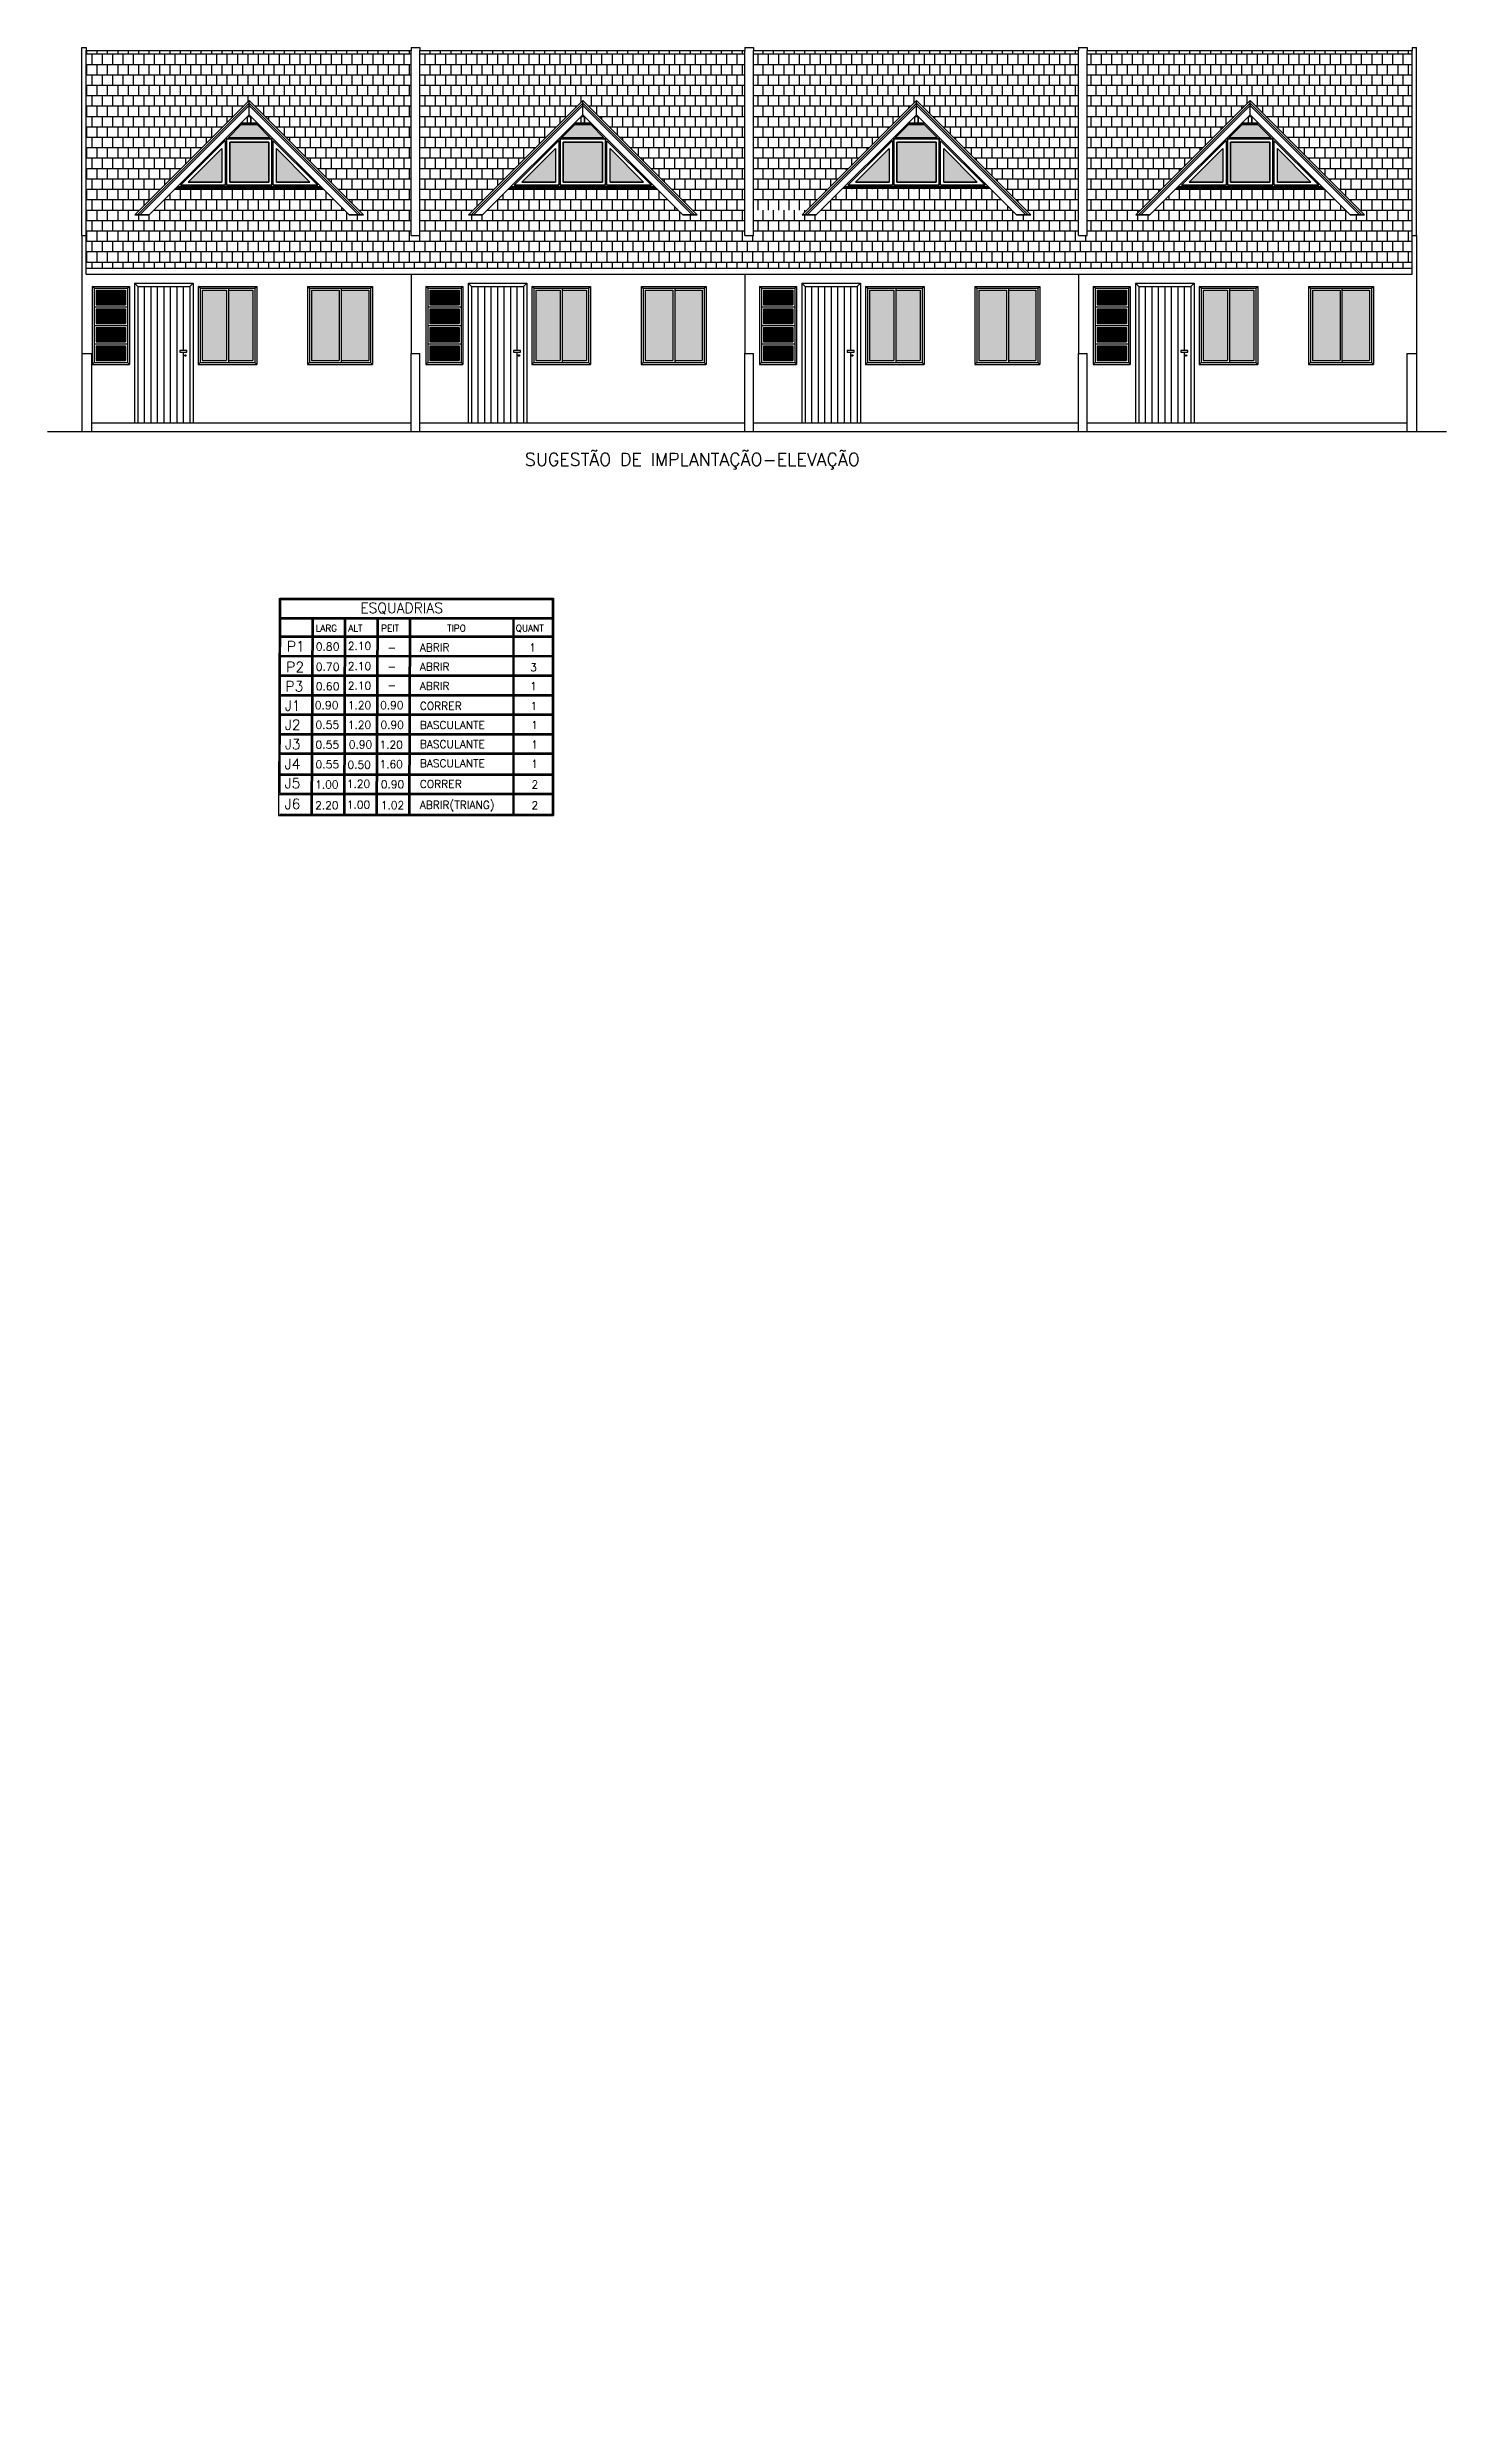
# Model space of a CAD drawing. Extents: x -79 to 141, y 7 to 81.
# Drawn here: x -18.29 to 3.23, y 11.69 to 48.12 of the extents above; entities that cross this region are included whole.
import ezdxf

# ---------------------------------------------------------------- set-up
doc = ezdxf.new("R2010")
doc.units = 0
doc.header["$LTSCALE"] = 10
doc.layers.get('0').update_dxf_attribs({"linetype": 'CONTINUOUS'})
for name, color, linetype in [('CONCRETO', 5, 'CONTINUOUS'), ('COTAS', 244, 'CONTINUOUS'), ('EQUIPAMENTOS', 1, 'CONTINUOUS'), ('JANELA', 5, 'CONTINUOUS'), ('MADEIRAMENTODETELHADO', 244, 'CONTINUOUS'), ('PAREDE', 7, 'CONTINUOUS'), ('PAREDECORTE', 3, 'CONTINUOUS'), ('PAREDES', 7, 'CONTINUOUS'), ('TELHADO', 30, 'CONTINUOUS'), ('TERRENOEMCORTE', 244, 'CONTINUOUS'), ('TEXTO', 1, 'CONTINUOUS')]:
    doc.layers.add(name, color=color, linetype=linetype)
doc.styles.add('ROMANC', font='ROMANC.SHX')
doc.styles.get("Standard").update_dxf_attribs({"font": 'ROMANC.SHX'})

msp = doc.modelspace()

# ---------------------------------------------------------------- texts
at = {"layer": 'PAREDES', "color": 244, "ltscale": 0.3}
for s, height, p in [('ESQUADRIAS', 0.157047, (-13.47779, 39.42412)), ('P1', 0.157047, (-14.60588, 38.83442)), ('LARG', 0.1, (-14.16474, 39.14048)), ('ALT', 0.1, (-13.66106, 39.14048)), ('PEIT', 0.1, (-13.15738, 39.14048)), ('TIPO', 0.1, (-12.14205, 39.14048)), ('QUANT', 0.1, (-11.0859, 39.14048)), ('P2', 0.157047, (-14.6164, 38.51516)), ('P3', 0.157047, (-14.62808, 38.21923)), ('J1', 0.157047, (-14.63796, 37.92172)), ('J2', 0.157047, (-14.63796, 37.62597)), ('J4', 0.157047, (-14.64051, 37.02597)), ('J3', 0.157047, (-14.63796, 37.33021)), ('J5', 0.157047, (-14.64051, 36.73021)), ('J6', 0.157047, (-14.64051, 36.41021))]:
    msp.add_text(s, height=height, dxfattribs=at).set_placement(p)
at = {"layer": 'PAREDES', "color": 244, "ltscale": 0.2}
for s, p in [('0.80', (-14.15926, 38.84897)), ('0.70', (-14.15926, 38.538)), ('2.10', (-13.67135, 38.85933)), ('2.10', (-13.67135, 38.54837)), ('-', (-13.05898, 38.83442)), ('ABRIR', (-12.56115, 38.83442)), ('ABRIR', (-12.56115, 38.53913)), ('1', (-10.88307, 38.83442)), ('3', (-10.86534, 38.52951)), ('0.60', (-14.15926, 38.2374)), ('2.10', (-13.67135, 38.24777)), ('-', (-13.05898, 38.53809)), ('-', (-13.05898, 38.25132)), ('ABRIR', (-12.56115, 38.24384)), ('1', (-10.86684, 38.24076)), ('0.90', (-14.17439, 37.94791)), ('1.20', (-13.67003, 37.94733)), ('0.90', (-13.17248, 37.94774)), ('CORRER', (-12.56115, 37.9368)), ('1', (-10.85966, 37.9348)), ('0.55', (-14.16408, 37.64528)), ('1.20', (-13.67095, 37.64522)), ('0.90', (-13.16726, 37.6457)), ('BASCULANTE', (-12.56115, 37.64256)), ('1', (-10.85247, 37.64319)), ('0.55', (-14.16408, 37.34088)), ('0.90', (-13.65413, 37.34295)), ('1.20', (-13.18343, 37.34002)), ('1.60', (-13.18343, 37.04008)), ('BASCULANTE', (-12.56115, 37.34831)), ('BASCULANTE', (-12.56115, 37.05407)), ('1', (-10.85247, 37.34201)), ('1', (-10.85247, 37.04563)), ('0.55', (-14.16408, 37.03647)), ('1.00', (-14.17346, 36.72782)), ('0.50', (-13.67448, 37.03115)), ('1.20', (-13.68554, 36.73819)), ('0.90', (-13.16256, 36.7297)), ('CORRER', (-12.56115, 36.73424)), ('2', (-10.84528, 36.72771)), ('2.20', (-14.17346, 36.40782)), ('1.00', (-13.68554, 36.41819)), ('1.02', (-13.16256, 36.4097)), ('ABRIR(TRIANG)', (-12.56115, 36.41424)), ('2', (-10.84528, 36.40771))]:
    msp.add_text(s, height=0.12, dxfattribs=at).set_placement(p)
at = {"layer": 'TEXTO', "color": 244, "ltscale": 0.3, "style": 'ROMANC'}
msp.add_text('SUGESTÃO DE IMPLANTAÇÃO-ELEVAÇÃO ', height=0.196, dxfattribs=at).set_placement((-10.94626, 41.68832))

# ---------------------------------------------------------------- blocks, each defined once
blk = doc.blocks.new('*X122')
at = {"color": 0, "linetype": 'CONTINUOUS', "ltscale": 0.05}
for p, q in [((-37.28, 47.68), (-37.28, 47.731)), ((-37.12, 47.68), (-37.12, 47.731)), ((-36.96, 47.68), (-36.96, 47.731)), ((-36.8, 47.68), (-36.8, 47.731)), ((-36.64, 47.68), (-36.64, 47.731)), ((-36.48, 47.68), (-36.48, 47.731)), ((-36.32, 47.68), (-36.32, 47.731)), ((-36.16, 47.68), (-36.16, 47.731)), ((-36, 47.68), (-36, 47.731)), ((-35.84, 47.68), (-35.84, 47.731)), ((-35.68, 47.68), (-35.68, 47.731)), ((-35.52, 47.68), (-35.52, 47.731)), ((-35.36, 47.68), (-35.36, 47.731)), ((-35.2, 47.68), (-35.2, 47.731)), ((-35.04, 47.68), (-35.04, 47.731)), ((-34.88, 47.68), (-34.88, 47.731)), ((-34.72, 47.68), (-34.72, 47.731)), ((-34.56, 47.68), (-34.56, 47.731)), ((-34.4, 47.68), (-34.4, 47.731)), ((-34.24, 47.68), (-34.24, 47.731)), ((-34.08, 47.68), (-34.08, 47.731)), ((-33.92, 47.68), (-33.92, 47.731)), ((-33.76, 47.68), (-33.76, 47.731)), ((-33.6, 47.68), (-33.6, 47.731)), ((-33.44, 47.68), (-33.44, 47.731)), ((-33.28, 47.68), (-33.28, 47.731)), ((-33.12, 47.68), (-33.12, 47.731)), ((-32.96, 47.68), (-32.96, 47.731)), ((-32.8, 47.68), (-32.8, 47.731)), ((-32.64, 47.68), (-32.64, 47.731)), ((-32.48, 47.68), (-32.48, 47.731)), ((-32.32, 47.68), (-32.32, 47.731)), ((-32.16, 47.68), (-32.16, 47.731)), ((-32, 47.68), (-32, 47.731)), ((-31.84, 47.68), (-31.84, 47.731)), ((-31.68, 47.68), (-31.68, 47.731)), ((-31.52, 47.68), (-31.52, 47.731)), ((-31.36, 47.68), (-31.36, 47.731)), ((-31.2, 47.68), (-31.2, 47.731)), ((-31.04, 47.68), (-31.04, 47.731)), ((-30.88, 47.68), (-30.88, 47.731)), ((-30.72, 47.68), (-30.72, 47.731)), ((-30.56, 47.68), (-30.56, 47.731)), ((-30.4, 47.68), (-30.4, 47.731)), ((-30.24, 47.68), (-30.24, 47.731)), ((-30.08, 47.68), (-30.08, 47.731)), ((-29.92, 47.68), (-29.92, 47.731)), ((-37.292, 47.68), (-32.292, 47.68)), ((-37.292, 47.52), (-32.292, 47.52)), ((-37.28, 47.36), (-37.28, 47.52)), ((-37.2, 47.52), (-37.2, 47.68)), ((-37.12, 47.36), (-37.12, 47.52)), ((-37.04, 47.52), (-37.04, 47.68)), ((-36.96, 47.36), (-36.96, 47.52)), ((-36.88, 47.52), (-36.88, 47.68)), ((-36.8, 47.36), (-36.8, 47.52)), ((-36.72, 47.52), (-36.72, 47.68)), ((-36.64, 47.36), (-36.64, 47.52)), ((-36.56, 47.52), (-36.56, 47.68)), ((-36.48, 47.36), (-36.48, 47.52)), ((-36.4, 47.52), (-36.4, 47.68)), ((-36.32, 47.36), (-36.32, 47.52)), ((-36.24, 47.52), (-36.24, 47.68)), ((-36.16, 47.36), (-36.16, 47.52)), ((-36.08, 47.52), (-36.08, 47.68)), ((-36, 47.36), (-36, 47.52)), ((-35.92, 47.52), (-35.92, 47.68)), ((-35.84, 47.36), (-35.84, 47.52)), ((-35.76, 47.52), (-35.76, 47.68)), ((-35.68, 47.36), (-35.68, 47.52)), ((-35.6, 47.52), (-35.6, 47.68)), ((-35.52, 47.36), (-35.52, 47.52)), ((-35.44, 47.52), (-35.44, 47.68)), ((-35.36, 47.36), (-35.36, 47.52)), ((-35.28, 47.52), (-35.28, 47.68)), ((-35.2, 47.36), (-35.2, 47.52)), ((-35.12, 47.52), (-35.12, 47.68)), ((-35.04, 47.36), (-35.04, 47.52)), ((-34.96, 47.52), (-34.96, 47.68)), ((-34.88, 47.36), (-34.88, 47.52)), ((-34.8, 47.52), (-34.8, 47.68)), ((-34.72, 47.36), (-34.72, 47.52)), ((-34.64, 47.52), (-34.64, 47.68)), ((-34.56, 47.36), (-34.56, 47.52)), ((-34.48, 47.52), (-34.48, 47.68)), ((-34.4, 47.36), (-34.4, 47.52)), ((-34.32, 47.52), (-34.32, 47.68)), ((-34.24, 47.36), (-34.24, 47.52)), ((-34.16, 47.52), (-34.16, 47.68)), ((-34.08, 47.36), (-34.08, 47.52)), ((-34, 47.52), (-34, 47.68)), ((-33.92, 47.36), (-33.92, 47.52)), ((-33.84, 47.52), (-33.84, 47.68)), ((-33.76, 47.36), (-33.76, 47.52)), ((-33.68, 47.52), (-33.68, 47.68)), ((-33.6, 47.36), (-33.6, 47.52)), ((-33.52, 47.52), (-33.52, 47.68)), ((-33.44, 47.36), (-33.44, 47.52)), ((-33.36, 47.52), (-33.36, 47.68)), ((-33.28, 47.36), (-33.28, 47.52)), ((-33.2, 47.52), (-33.2, 47.68)), ((-33.12, 47.36), (-33.12, 47.52)), ((-33.04, 47.52), (-33.04, 47.68)), ((-32.96, 47.36), (-32.96, 47.52)), ((-32.88, 47.52), (-32.88, 47.68)), ((-32.8, 47.36), (-32.8, 47.52)), ((-32.72, 47.52), (-32.72, 47.68)), ((-32.64, 47.36), (-32.64, 47.52)), ((-32.56, 47.52), (-32.56, 47.68)), ((-32.48, 47.36), (-32.48, 47.52)), ((-32.4, 47.52), (-32.4, 47.68)), ((-32.32, 47.36), (-32.32, 47.52)), ((-32.162, 47.68), (-29.902, 47.68)), ((-32.162, 47.52), (-29.879, 47.52)), ((-32.16, 47.36), (-32.16, 47.52)), ((-32.08, 47.52), (-32.08, 47.68)), ((-32, 47.36), (-32, 47.52)), ((-31.92, 47.52), (-31.92, 47.68)), ((-31.84, 47.36), (-31.84, 47.52)), ((-31.76, 47.52), (-31.76, 47.68)), ((-31.68, 47.36), (-31.68, 47.52)), ((-31.6, 47.52), (-31.6, 47.68)), ((-31.52, 47.36), (-31.52, 47.52)), ((-31.44, 47.52), (-31.44, 47.68)), ((-31.36, 47.36), (-31.36, 47.52)), ((-31.28, 47.52), (-31.28, 47.68)), ((-31.2, 47.36), (-31.2, 47.52)), ((-31.12, 47.52), (-31.12, 47.68)), ((-31.04, 47.36), (-31.04, 47.52)), ((-30.96, 47.52), (-30.96, 47.68)), ((-30.88, 47.36), (-30.88, 47.52)), ((-30.8, 47.52), (-30.8, 47.68)), ((-30.72, 47.36), (-30.72, 47.52)), ((-30.64, 47.52), (-30.64, 47.68)), ((-30.56, 47.36), (-30.56, 47.52)), ((-30.48, 47.52), (-30.48, 47.68)), ((-30.4, 47.36), (-30.4, 47.52)), ((-30.32, 47.52), (-30.32, 47.68)), ((-30.24, 47.36), (-30.24, 47.52)), ((-30.16, 47.52), (-30.16, 47.68)), ((-30.08, 47.36), (-30.08, 47.52)), ((-30, 47.52), (-30, 47.68)), ((-29.92, 47.36), (-29.92, 47.52)), ((-37.292, 47.36), (-32.292, 47.36)), ((-37.292, 47.2), (-32.292, 47.2)), ((-37.292, 47.04), (-32.292, 47.04)), ((-37.28, 47.04), (-37.28, 47.2)), ((-37.2, 47.2), (-37.2, 47.36)), ((-37.2, 46.88), (-37.2, 47.04)), ((-37.12, 47.04), (-37.12, 47.2)), ((-37.04, 47.2), (-37.04, 47.36)), ((-37.04, 46.88), (-37.04, 47.04)), ((-36.96, 47.04), (-36.96, 47.2)), ((-36.88, 47.2), (-36.88, 47.36)), ((-36.88, 46.88), (-36.88, 47.04)), ((-36.8, 47.04), (-36.8, 47.2)), ((-36.72, 47.2), (-36.72, 47.36)), ((-36.72, 46.88), (-36.72, 47.04)), ((-36.64, 47.04), (-36.64, 47.2)), ((-36.56, 47.2), (-36.56, 47.36)), ((-36.56, 46.88), (-36.56, 47.04)), ((-36.48, 47.04), (-36.48, 47.2)), ((-36.4, 47.2), (-36.4, 47.36)), ((-36.4, 46.88), (-36.4, 47.04)), ((-36.32, 47.04), (-36.32, 47.2)), ((-36.24, 47.2), (-36.24, 47.36)), ((-36.24, 46.88), (-36.24, 47.04)), ((-36.16, 47.04), (-36.16, 47.2)), ((-36.08, 47.2), (-36.08, 47.36)), ((-36.08, 46.88), (-36.08, 47.04)), ((-36, 47.04), (-36, 47.2)), ((-35.92, 47.2), (-35.92, 47.36)), ((-35.92, 46.88), (-35.92, 47.04)), ((-35.84, 47.04), (-35.84, 47.2)), ((-35.76, 47.2), (-35.76, 47.36)), ((-35.76, 46.88), (-35.76, 47.04)), ((-35.68, 47.04), (-35.68, 47.2)), ((-35.6, 47.2), (-35.6, 47.36)), ((-35.6, 46.88), (-35.6, 47.04)), ((-35.52, 47.04), (-35.52, 47.2)), ((-35.44, 47.2), (-35.44, 47.36)), ((-35.44, 46.88), (-35.44, 47.04)), ((-35.36, 47.04), (-35.36, 47.2)), ((-35.28, 47.2), (-35.28, 47.36)), ((-35.28, 46.88), (-35.28, 47.04)), ((-35.2, 47.04), (-35.2, 47.2)), ((-35.12, 47.2), (-35.12, 47.36)), ((-35.12, 46.88), (-35.12, 47.04)), ((-35.04, 47.04), (-35.04, 47.2)), ((-34.96, 47.2), (-34.96, 47.36)), ((-34.96, 46.88), (-34.96, 47.04)), ((-34.88, 47.04), (-34.88, 47.2)), ((-34.8, 47.2), (-34.8, 47.36)), ((-34.8, 46.949), (-34.8, 47.04)), ((-34.72, 47.04), (-34.72, 47.2)), ((-34.64, 47.2), (-34.64, 47.36)), ((-34.64, 46.88), (-34.64, 47.04)), ((-34.56, 47.04), (-34.56, 47.2)), ((-34.48, 47.2), (-34.48, 47.36)), ((-34.48, 46.88), (-34.48, 47.04)), ((-34.4, 47.04), (-34.4, 47.2)), ((-34.32, 47.2), (-34.32, 47.36)), ((-34.32, 46.88), (-34.32, 47.04)), ((-34.24, 47.04), (-34.24, 47.2)), ((-34.16, 47.2), (-34.16, 47.36)), ((-34.16, 46.88), (-34.16, 47.04)), ((-34.08, 47.04), (-34.08, 47.2)), ((-34, 47.2), (-34, 47.36)), ((-34, 46.88), (-34, 47.04)), ((-33.92, 47.04), (-33.92, 47.2)), ((-33.84, 47.2), (-33.84, 47.36)), ((-33.84, 46.88), (-33.84, 47.04)), ((-33.76, 47.04), (-33.76, 47.2)), ((-33.68, 47.2), (-33.68, 47.36)), ((-33.68, 46.88), (-33.68, 47.04)), ((-33.6, 47.04), (-33.6, 47.2)), ((-33.52, 47.2), (-33.52, 47.36)), ((-33.52, 46.88), (-33.52, 47.04)), ((-33.44, 47.04), (-33.44, 47.2)), ((-33.36, 47.2), (-33.36, 47.36)), ((-33.36, 46.88), (-33.36, 47.04)), ((-33.28, 47.04), (-33.28, 47.2)), ((-33.2, 47.2), (-33.2, 47.36)), ((-33.2, 46.88), (-33.2, 47.04)), ((-33.12, 47.04), (-33.12, 47.2)), ((-33.04, 47.2), (-33.04, 47.36)), ((-33.04, 46.88), (-33.04, 47.04)), ((-32.96, 47.04), (-32.96, 47.2)), ((-32.88, 47.2), (-32.88, 47.36)), ((-32.88, 46.88), (-32.88, 47.04)), ((-32.8, 47.04), (-32.8, 47.2)), ((-32.72, 47.2), (-32.72, 47.36)), ((-32.72, 46.88), (-32.72, 47.04)), ((-32.64, 47.04), (-32.64, 47.2)), ((-32.56, 47.2), (-32.56, 47.36)), ((-32.56, 46.88), (-32.56, 47.04)), ((-32.48, 47.04), (-32.48, 47.2)), ((-32.4, 47.2), (-32.4, 47.36)), ((-32.4, 46.88), (-32.4, 47.04)), ((-32.32, 47.04), (-32.32, 47.2)), ((-32.162, 47.36), (-29.856, 47.36)), ((-32.162, 47.2), (-29.833, 47.2)), ((-32.162, 47.04), (-29.81, 47.04)), ((-32.16, 47.04), (-32.16, 47.2)), ((-32.08, 47.2), (-32.08, 47.36)), ((-32.08, 46.88), (-32.08, 47.04)), ((-32, 47.04), (-32, 47.2)), ((-31.92, 47.2), (-31.92, 47.36)), ((-31.92, 46.88), (-31.92, 47.04)), ((-31.84, 47.04), (-31.84, 47.2)), ((-31.76, 47.2), (-31.76, 47.36)), ((-31.76, 46.88), (-31.76, 47.04)), ((-31.68, 47.04), (-31.68, 47.2)), ((-31.6, 47.2), (-31.6, 47.36)), ((-31.6, 46.88), (-31.6, 47.04)), ((-31.52, 47.04), (-31.52, 47.2)), ((-31.44, 47.2), (-31.44, 47.36)), ((-31.44, 46.88), (-31.44, 47.04)), ((-31.36, 47.04), (-31.36, 47.2)), ((-31.28, 47.2), (-31.28, 47.36)), ((-31.28, 46.88), (-31.28, 47.04)), ((-31.2, 47.04), (-31.2, 47.2)), ((-31.12, 47.2), (-31.12, 47.36)), ((-31.12, 46.88), (-31.12, 47.04)), ((-31.04, 47.04), (-31.04, 47.2)), ((-30.96, 47.2), (-30.96, 47.36)), ((-30.96, 46.88), (-30.96, 47.04)), ((-30.88, 47.04), (-30.88, 47.2)), ((-30.8, 47.2), (-30.8, 47.36)), ((-30.8, 46.88), (-30.8, 47.04)), ((-30.72, 47.04), (-30.72, 47.2)), ((-30.64, 47.2), (-30.64, 47.36)), ((-30.64, 46.88), (-30.64, 47.04)), ((-30.56, 47.04), (-30.56, 47.2)), ((-30.48, 47.2), (-30.48, 47.36)), ((-30.48, 46.88), (-30.48, 47.04)), ((-30.4, 47.04), (-30.4, 47.2)), ((-30.32, 47.2), (-30.32, 47.36)), ((-30.32, 46.88), (-30.32, 47.04)), ((-30.24, 47.04), (-30.24, 47.2)), ((-30.16, 47.2), (-30.16, 47.36)), ((-30.16, 46.88), (-30.16, 47.04)), ((-30.08, 47.04), (-30.08, 47.2)), ((-30, 47.2), (-30, 47.36)), ((-30, 46.88), (-30, 47.04)), ((-29.92, 47.04), (-29.92, 47.2)), ((-29.84, 47.2), (-29.84, 47.248)), ((-29.84, 46.88), (-29.84, 47.04)), ((-37.292, 46.88), (-34.869, 46.88)), ((-37.292, 46.72), (-35.029, 46.72)), ((-37.28, 46.72), (-37.28, 46.88)), ((-37.2, 46.56), (-37.2, 46.72)), ((-37.12, 46.72), (-37.12, 46.88)), ((-37.04, 46.56), (-37.04, 46.72)), ((-36.96, 46.72), (-36.96, 46.88)), ((-36.88, 46.56), (-36.88, 46.72)), ((-36.8, 46.72), (-36.8, 46.88)), ((-36.72, 46.56), (-36.72, 46.72)), ((-36.64, 46.72), (-36.64, 46.88)), ((-36.56, 46.56), (-36.56, 46.72)), ((-36.48, 46.72), (-36.48, 46.88)), ((-36.4, 46.56), (-36.4, 46.72)), ((-36.32, 46.72), (-36.32, 46.88)), ((-36.24, 46.56), (-36.24, 46.72)), ((-36.16, 46.72), (-36.16, 46.88)), ((-36.08, 46.56), (-36.08, 46.72)), ((-36, 46.72), (-36, 46.88)), ((-35.92, 46.56), (-35.92, 46.72)), ((-35.84, 46.72), (-35.84, 46.88)), ((-35.76, 46.56), (-35.76, 46.72)), ((-35.68, 46.72), (-35.68, 46.88)), ((-35.6, 46.56), (-35.6, 46.72)), ((-35.52, 46.72), (-35.52, 46.88)), ((-35.44, 46.56), (-35.44, 46.72)), ((-35.36, 46.72), (-35.36, 46.88)), ((-35.28, 46.56), (-35.28, 46.72)), ((-35.2, 46.72), (-35.2, 46.88)), ((-35.12, 46.629), (-35.12, 46.72)), ((-35.04, 46.72), (-35.04, 46.88)), ((-34.88, 46.869), (-34.88, 46.88)), ((-34.7, 46.88), (-32.292, 46.88)), ((-34.56, 46.74), (-34.56, 46.88)), ((-34.54, 46.72), (-32.292, 46.72)), ((-34.48, 46.66), (-34.48, 46.72)), ((-34.4, 46.72), (-34.4, 46.88)), ((-34.32, 46.56), (-34.32, 46.72)), ((-34.24, 46.72), (-34.24, 46.88)), ((-34.16, 46.56), (-34.16, 46.72)), ((-34.08, 46.72), (-34.08, 46.88)), ((-34, 46.56), (-34, 46.72)), ((-33.92, 46.72), (-33.92, 46.88)), ((-33.84, 46.56), (-33.84, 46.72)), ((-33.76, 46.72), (-33.76, 46.88)), ((-33.68, 46.56), (-33.68, 46.72)), ((-33.6, 46.72), (-33.6, 46.88)), ((-33.52, 46.56), (-33.52, 46.72)), ((-33.44, 46.72), (-33.44, 46.88)), ((-33.36, 46.56), (-33.36, 46.72)), ((-33.28, 46.72), (-33.28, 46.88)), ((-33.2, 46.56), (-33.2, 46.72)), ((-33.12, 46.72), (-33.12, 46.88)), ((-33.04, 46.56), (-33.04, 46.72)), ((-32.96, 46.72), (-32.96, 46.88)), ((-32.88, 46.56), (-32.88, 46.72)), ((-32.8, 46.72), (-32.8, 46.88)), ((-32.72, 46.56), (-32.72, 46.72)), ((-32.64, 46.72), (-32.64, 46.88)), ((-32.56, 46.56), (-32.56, 46.72)), ((-32.48, 46.72), (-32.48, 46.88)), ((-32.4, 46.56), (-32.4, 46.72)), ((-32.32, 46.72), (-32.32, 46.88)), ((-32.162, 46.88), (-29.787, 46.88)), ((-32.162, 46.72), (-29.899, 46.72)), ((-32.16, 46.72), (-32.16, 46.88)), ((-32.08, 46.56), (-32.08, 46.72)), ((-32, 46.72), (-32, 46.88)), ((-31.92, 46.56), (-31.92, 46.72)), ((-31.84, 46.72), (-31.84, 46.88)), ((-31.76, 46.56), (-31.76, 46.72)), ((-31.68, 46.72), (-31.68, 46.88)), ((-31.6, 46.56), (-31.6, 46.72)), ((-31.52, 46.72), (-31.52, 46.88)), ((-31.44, 46.56), (-31.44, 46.72)), ((-31.36, 46.72), (-31.36, 46.88)), ((-31.28, 46.56), (-31.28, 46.72)), ((-31.2, 46.72), (-31.2, 46.88)), ((-31.12, 46.56), (-31.12, 46.72)), ((-31.04, 46.72), (-31.04, 46.88)), ((-30.96, 46.56), (-30.96, 46.72)), ((-30.88, 46.72), (-30.88, 46.88)), ((-30.8, 46.56), (-30.8, 46.72)), ((-30.72, 46.72), (-30.72, 46.88)), ((-30.64, 46.56), (-30.64, 46.72)), ((-30.56, 46.72), (-30.56, 46.88)), ((-30.48, 46.56), (-30.48, 46.72)), ((-30.4, 46.72), (-30.4, 46.88)), ((-30.32, 46.56), (-30.32, 46.72)), ((-30.24, 46.72), (-30.24, 46.88)), ((-30.16, 46.56), (-30.16, 46.72)), ((-30.08, 46.72), (-30.08, 46.88)), ((-30, 46.619), (-30, 46.72)), ((-29.92, 46.72), (-29.92, 46.88)), ((-37.292, 46.56), (-35.189, 46.56)), ((-37.292, 46.4), (-35.349, 46.4)), ((-37.28, 46.4), (-37.28, 46.56)), ((-37.2, 46.24), (-37.2, 46.4)), ((-37.12, 46.4), (-37.12, 46.56)), ((-37.04, 46.24), (-37.04, 46.4)), ((-36.96, 46.4), (-36.96, 46.56)), ((-36.88, 46.24), (-36.88, 46.4)), ((-36.8, 46.4), (-36.8, 46.56)), ((-36.72, 46.24), (-36.72, 46.4)), ((-36.64, 46.4), (-36.64, 46.56)), ((-36.56, 46.24), (-36.56, 46.4)), ((-36.48, 46.4), (-36.48, 46.56)), ((-36.4, 46.24), (-36.4, 46.4)), ((-36.32, 46.4), (-36.32, 46.56)), ((-36.24, 46.24), (-36.24, 46.4)), ((-36.16, 46.4), (-36.16, 46.56)), ((-36.08, 46.24), (-36.08, 46.4)), ((-36, 46.4), (-36, 46.56)), ((-35.92, 46.24), (-35.92, 46.4)), ((-35.84, 46.4), (-35.84, 46.56)), ((-35.76, 46.24), (-35.76, 46.4)), ((-35.68, 46.4), (-35.68, 46.56)), ((-35.6, 46.24), (-35.6, 46.4)), ((-35.52, 46.4), (-35.52, 46.56)), ((-35.44, 46.309), (-35.44, 46.4)), ((-35.36, 46.4), (-35.36, 46.56)), ((-35.2, 46.549), (-35.2, 46.56)), ((-34.38, 46.56), (-32.292, 46.56)), ((-34.24, 46.42), (-34.24, 46.56)), ((-34.22, 46.4), (-32.292, 46.4)), ((-34.16, 46.34), (-34.16, 46.4)), ((-34.08, 46.4), (-34.08, 46.56)), ((-34, 46.24), (-34, 46.4)), ((-33.92, 46.4), (-33.92, 46.56)), ((-33.84, 46.24), (-33.84, 46.4)), ((-33.76, 46.4), (-33.76, 46.56)), ((-33.68, 46.24), (-33.68, 46.4)), ((-33.6, 46.4), (-33.6, 46.56)), ((-33.52, 46.24), (-33.52, 46.4)), ((-33.44, 46.4), (-33.44, 46.56)), ((-33.36, 46.24), (-33.36, 46.4)), ((-33.28, 46.4), (-33.28, 46.56)), ((-33.2, 46.24), (-33.2, 46.4)), ((-33.12, 46.4), (-33.12, 46.56)), ((-33.04, 46.24), (-33.04, 46.4)), ((-32.96, 46.4), (-32.96, 46.56)), ((-32.88, 46.24), (-32.88, 46.4)), ((-32.8, 46.4), (-32.8, 46.56)), ((-32.72, 46.24), (-32.72, 46.4)), ((-32.64, 46.4), (-32.64, 46.56)), ((-32.56, 46.24), (-32.56, 46.4)), ((-32.48, 46.4), (-32.48, 46.56)), ((-32.4, 46.24), (-32.4, 46.4)), ((-32.32, 46.4), (-32.32, 46.56)), ((-32.162, 46.56), (-30.059, 46.56)), ((-32.162, 46.4), (-30.219, 46.4)), ((-32.16, 46.4), (-32.16, 46.56)), ((-32.08, 46.24), (-32.08, 46.4)), ((-32, 46.4), (-32, 46.56)), ((-31.92, 46.24), (-31.92, 46.4)), ((-31.84, 46.4), (-31.84, 46.56)), ((-31.76, 46.24), (-31.76, 46.4)), ((-31.68, 46.4), (-31.68, 46.56)), ((-31.6, 46.24), (-31.6, 46.4)), ((-31.52, 46.4), (-31.52, 46.56)), ((-31.44, 46.24), (-31.44, 46.4)), ((-31.36, 46.4), (-31.36, 46.56)), ((-31.28, 46.24), (-31.28, 46.4)), ((-31.2, 46.4), (-31.2, 46.56)), ((-31.12, 46.24), (-31.12, 46.4)), ((-31.04, 46.4), (-31.04, 46.56)), ((-30.96, 46.24), (-30.96, 46.4)), ((-30.88, 46.4), (-30.88, 46.56)), ((-30.8, 46.24), (-30.8, 46.4)), ((-30.72, 46.4), (-30.72, 46.56)), ((-30.64, 46.24), (-30.64, 46.4)), ((-30.56, 46.4), (-30.56, 46.56)), ((-30.48, 46.24), (-30.48, 46.4)), ((-30.4, 46.4), (-30.4, 46.56)), ((-30.32, 46.299), (-30.32, 46.4)), ((-30.24, 46.4), (-30.24, 46.56)), ((-30.08, 46.539), (-30.08, 46.56)), ((-37.292, 46.24), (-35.509, 46.24)), ((-37.292, 46.08), (-35.669, 46.08)), ((-37.292, 45.92), (-35.829, 45.92)), ((-37.28, 46.08), (-37.28, 46.24)), ((-37.28, 45.76), (-37.28, 45.92)), ((-37.2, 45.92), (-37.2, 46.08)), ((-37.12, 46.08), (-37.12, 46.24)), ((-37.12, 45.76), (-37.12, 45.92)), ((-37.04, 45.92), (-37.04, 46.08)), ((-36.96, 46.08), (-36.96, 46.24)), ((-36.96, 45.76), (-36.96, 45.92)), ((-36.88, 45.92), (-36.88, 46.08)), ((-36.8, 46.08), (-36.8, 46.24)), ((-36.8, 45.76), (-36.8, 45.92)), ((-36.72, 45.92), (-36.72, 46.08)), ((-36.64, 46.08), (-36.64, 46.24)), ((-36.64, 45.76), (-36.64, 45.92)), ((-36.56, 45.92), (-36.56, 46.08)), ((-36.48, 46.08), (-36.48, 46.24)), ((-36.48, 45.76), (-36.48, 45.92)), ((-36.4, 45.92), (-36.4, 46.08)), ((-36.32, 46.08), (-36.32, 46.24)), ((-36.32, 45.76), (-36.32, 45.92)), ((-36.24, 45.92), (-36.24, 46.08)), ((-36.16, 46.08), (-36.16, 46.24)), ((-36.16, 45.76), (-36.16, 45.92)), ((-36.08, 45.92), (-36.08, 46.08)), ((-36, 46.08), (-36, 46.24)), ((-36, 45.76), (-36, 45.92)), ((-35.92, 45.92), (-35.92, 46.08)), ((-35.84, 46.08), (-35.84, 46.24)), ((-35.84, 45.909), (-35.84, 45.92)), ((-35.76, 45.989), (-35.76, 46.08)), ((-35.68, 46.08), (-35.68, 46.24)), ((-35.52, 46.229), (-35.52, 46.24)), ((-34.06, 46.24), (-32.292, 46.24)), ((-33.92, 46.1), (-33.92, 46.24)), ((-33.9, 46.08), (-32.292, 46.08)), ((-33.84, 46.02), (-33.84, 46.08)), ((-33.76, 46.08), (-33.76, 46.24)), ((-33.74, 45.92), (-32.292, 45.92)), ((-33.68, 45.92), (-33.68, 46.08)), ((-33.6, 46.08), (-33.6, 46.24)), ((-33.6, 45.78), (-33.6, 45.92)), ((-33.52, 45.92), (-33.52, 46.08)), ((-33.44, 46.08), (-33.44, 46.24)), ((-33.44, 45.76), (-33.44, 45.92)), ((-33.36, 45.92), (-33.36, 46.08)), ((-33.28, 46.08), (-33.28, 46.24)), ((-33.28, 45.76), (-33.28, 45.92)), ((-33.2, 45.92), (-33.2, 46.08)), ((-33.12, 46.08), (-33.12, 46.24)), ((-33.12, 45.76), (-33.12, 45.92)), ((-33.04, 45.92), (-33.04, 46.08)), ((-32.96, 46.08), (-32.96, 46.24)), ((-32.96, 45.76), (-32.96, 45.92)), ((-32.88, 45.92), (-32.88, 46.08)), ((-32.8, 46.08), (-32.8, 46.24)), ((-32.8, 45.76), (-32.8, 45.92)), ((-32.72, 45.92), (-32.72, 46.08)), ((-32.64, 46.08), (-32.64, 46.24)), ((-32.64, 45.76), (-32.64, 45.92)), ((-32.56, 45.92), (-32.56, 46.08)), ((-32.48, 46.08), (-32.48, 46.24)), ((-32.48, 45.76), (-32.48, 45.92)), ((-32.4, 45.92), (-32.4, 46.08)), ((-32.32, 46.08), (-32.32, 46.24)), ((-32.32, 45.76), (-32.32, 45.92)), ((-32.162, 46.24), (-30.379, 46.24)), ((-32.162, 46.08), (-30.539, 46.08)), ((-32.162, 45.92), (-30.699, 45.92)), ((-32.16, 46.08), (-32.16, 46.24)), ((-32.16, 45.76), (-32.16, 45.92)), ((-32.08, 45.92), (-32.08, 46.08)), ((-32, 46.08), (-32, 46.24)), ((-32, 45.76), (-32, 45.92)), ((-31.92, 45.92), (-31.92, 46.08)), ((-31.84, 46.08), (-31.84, 46.24)), ((-31.84, 45.76), (-31.84, 45.92)), ((-31.76, 45.92), (-31.76, 46.08)), ((-31.68, 46.08), (-31.68, 46.24)), ((-31.68, 45.76), (-31.68, 45.92)), ((-31.6, 45.92), (-31.6, 46.08)), ((-31.52, 46.08), (-31.52, 46.24)), ((-31.52, 45.76), (-31.52, 45.92)), ((-31.44, 45.92), (-31.44, 46.08)), ((-31.36, 46.08), (-31.36, 46.24)), ((-31.36, 45.76), (-31.36, 45.92)), ((-31.28, 45.92), (-31.28, 46.08)), ((-31.2, 46.08), (-31.2, 46.24)), ((-31.2, 45.76), (-31.2, 45.92)), ((-31.12, 45.92), (-31.12, 46.08)), ((-31.04, 46.08), (-31.04, 46.24)), ((-31.04, 45.76), (-31.04, 45.92)), ((-30.96, 45.92), (-30.96, 46.08)), ((-30.88, 46.08), (-30.88, 46.24)), ((-30.88, 45.76), (-30.88, 45.92)), ((-30.8, 45.92), (-30.8, 46.08)), ((-30.72, 46.08), (-30.72, 46.24)), ((-30.72, 45.899), (-30.72, 45.92)), ((-30.64, 45.979), (-30.64, 46.08)), ((-30.56, 46.08), (-30.56, 46.24)), ((-30.4, 46.219), (-30.4, 46.24)), ((-37.292, 45.76), (-35.989, 45.76)), ((-37.292, 45.6), (-36.149, 45.6)), ((-37.28, 45.44), (-37.28, 45.6)), ((-37.2, 45.6), (-37.2, 45.76)), ((-37.12, 45.44), (-37.12, 45.6)), ((-37.04, 45.6), (-37.04, 45.76)), ((-36.96, 45.44), (-36.96, 45.6)), ((-36.88, 45.6), (-36.88, 45.76)), ((-36.8, 45.44), (-36.8, 45.6)), ((-36.72, 45.6), (-36.72, 45.76)), ((-36.64, 45.44), (-36.64, 45.6)), ((-36.56, 45.6), (-36.56, 45.76)), ((-36.48, 45.44), (-36.48, 45.6)), ((-36.4, 45.6), (-36.4, 45.76)), ((-36.32, 45.44), (-36.32, 45.6)), ((-36.24, 45.6), (-36.24, 45.76)), ((-36.16, 45.589), (-36.16, 45.6)), ((-36.08, 45.669), (-36.08, 45.76)), ((-35.93, 45.6), (-33.639, 45.6)), ((-35.92, 45.6), (-35.92, 45.61)), ((-35.84, 45.44), (-35.84, 45.6)), ((-35.76, 45.6), (-35.76, 45.616)), ((-35.68, 45.44), (-35.68, 45.6)), ((-35.6, 45.6), (-35.6, 45.616)), ((-35.52, 45.44), (-35.52, 45.6)), ((-35.44, 45.6), (-35.44, 45.616)), ((-35.36, 45.44), (-35.36, 45.6)), ((-35.28, 45.6), (-35.28, 45.616)), ((-35.2, 45.44), (-35.2, 45.6)), ((-35.12, 45.6), (-35.12, 45.616)), ((-35.04, 45.44), (-35.04, 45.6)), ((-34.96, 45.6), (-34.96, 45.616)), ((-34.88, 45.44), (-34.88, 45.6)), ((-34.8, 45.6), (-34.8, 45.616)), ((-34.72, 45.44), (-34.72, 45.6)), ((-34.64, 45.6), (-34.64, 45.616)), ((-34.56, 45.44), (-34.56, 45.6)), ((-34.48, 45.6), (-34.48, 45.616)), ((-34.4, 45.44), (-34.4, 45.6)), ((-34.32, 45.6), (-34.32, 45.616)), ((-34.24, 45.44), (-34.24, 45.6)), ((-34.16, 45.6), (-34.16, 45.616)), ((-34.08, 45.44), (-34.08, 45.6)), ((-34, 45.6), (-34, 45.616)), ((-33.92, 45.44), (-33.92, 45.6)), ((-33.84, 45.6), (-33.84, 45.616)), ((-33.76, 45.44), (-33.76, 45.6)), ((-33.68, 45.6), (-33.68, 45.616)), ((-33.6, 45.44), (-33.6, 45.561)), ((-33.58, 45.76), (-32.292, 45.76)), ((-33.52, 45.7), (-33.52, 45.76)), ((-33.42, 45.6), (-32.292, 45.6)), ((-33.36, 45.6), (-33.36, 45.76)), ((-33.28, 45.46), (-33.28, 45.6)), ((-33.2, 45.6), (-33.2, 45.76)), ((-33.12, 45.44), (-33.12, 45.6)), ((-33.04, 45.6), (-33.04, 45.76)), ((-32.96, 45.44), (-32.96, 45.6)), ((-32.88, 45.6), (-32.88, 45.76)), ((-32.8, 45.44), (-32.8, 45.6)), ((-32.72, 45.6), (-32.72, 45.76)), ((-32.64, 45.44), (-32.64, 45.6)), ((-32.56, 45.6), (-32.56, 45.76)), ((-32.48, 45.44), (-32.48, 45.6)), ((-32.4, 45.6), (-32.4, 45.76)), ((-32.32, 45.44), (-32.32, 45.6)), ((-32.162, 45.76), (-30.859, 45.76)), ((-32.162, 45.6), (-31.019, 45.6)), ((-32.16, 45.44), (-32.16, 45.6)), ((-32.08, 45.6), (-32.08, 45.76)), ((-32, 45.44), (-32, 45.6)), ((-31.92, 45.6), (-31.92, 45.76)), ((-31.84, 45.44), (-31.84, 45.6)), ((-31.76, 45.6), (-31.76, 45.76)), ((-31.68, 45.44), (-31.68, 45.6)), ((-31.6, 45.6), (-31.6, 45.76)), ((-31.52, 45.44), (-31.52, 45.6)), ((-31.44, 45.6), (-31.44, 45.76)), ((-31.36, 45.44), (-31.36, 45.6)), ((-31.28, 45.6), (-31.28, 45.76)), ((-31.2, 45.44), (-31.2, 45.6)), ((-31.12, 45.6), (-31.12, 45.76)), ((-31.04, 45.579), (-31.04, 45.6)), ((-30.96, 45.659), (-30.96, 45.76)), ((-30.8, 45.6), (-29.602, 45.6)), ((-30.72, 45.44), (-30.72, 45.6)), ((-30.64, 45.6), (-30.64, 45.616)), ((-30.56, 45.44), (-30.56, 45.6)), ((-30.48, 45.6), (-30.48, 45.616)), ((-30.4, 45.44), (-30.4, 45.6)), ((-30.32, 45.6), (-30.32, 45.616)), ((-30.24, 45.44), (-30.24, 45.6)), ((-30.16, 45.6), (-30.16, 45.616)), ((-30.08, 45.44), (-30.08, 45.6)), ((-30, 45.6), (-30, 45.616)), ((-29.92, 45.44), (-29.92, 45.6)), ((-29.84, 45.6), (-29.84, 45.616)), ((-29.76, 45.44), (-29.76, 45.6)), ((-29.68, 45.6), (-29.68, 45.616)), ((-29.6, 45.44), (-29.6, 45.587)), ((-37.292, 45.44), (-36.309, 45.44)), ((-37.292, 45.28), (-36.469, 45.28)), ((-37.28, 45.12), (-37.28, 45.28)), ((-37.2, 45.28), (-37.2, 45.44)), ((-37.12, 45.12), (-37.12, 45.28)), ((-37.04, 45.28), (-37.04, 45.44)), ((-36.96, 45.12), (-36.96, 45.28)), ((-36.88, 45.28), (-36.88, 45.44)), ((-36.8, 45.12), (-36.8, 45.28)), ((-36.72, 45.28), (-36.72, 45.44)), ((-36.64, 45.12), (-36.64, 45.28)), ((-36.56, 45.28), (-36.56, 45.44)), ((-36.48, 45.269), (-36.48, 45.28)), ((-36.48, 45.12), (-36.48, 45.206)), ((-36.4, 45.349), (-36.4, 45.44)), ((-36.32, 45.12), (-36.32, 45.21)), ((-36.25, 45.28), (-33.319, 45.28)), ((-36.24, 45.28), (-36.24, 45.29)), ((-36.16, 45.12), (-36.16, 45.28)), ((-36.09, 45.44), (-33.479, 45.44)), ((-36.08, 45.28), (-36.08, 45.44)), ((-36, 45.44), (-36, 45.53)), ((-36, 45.12), (-36, 45.28)), ((-35.92, 45.28), (-35.92, 45.44)), ((-35.84, 45.12), (-35.84, 45.28)), ((-35.76, 45.28), (-35.76, 45.44)), ((-35.68, 45.12), (-35.68, 45.28)), ((-35.6, 45.28), (-35.6, 45.44)), ((-35.52, 45.12), (-35.52, 45.28)), ((-35.44, 45.28), (-35.44, 45.44)), ((-35.36, 45.12), (-35.36, 45.28)), ((-35.28, 45.28), (-35.28, 45.44)), ((-35.2, 45.12), (-35.2, 45.28)), ((-35.12, 45.28), (-35.12, 45.44)), ((-35.04, 45.12), (-35.04, 45.28)), ((-34.96, 45.28), (-34.96, 45.44)), ((-34.88, 45.12), (-34.88, 45.28)), ((-34.8, 45.28), (-34.8, 45.44)), ((-34.72, 45.12), (-34.72, 45.28)), ((-34.64, 45.28), (-34.64, 45.44)), ((-34.56, 45.12), (-34.56, 45.28)), ((-34.48, 45.28), (-34.48, 45.44)), ((-34.4, 45.12), (-34.4, 45.28)), ((-34.32, 45.28), (-34.32, 45.44)), ((-34.24, 45.12), (-34.24, 45.28)), ((-34.16, 45.28), (-34.16, 45.44)), ((-34.08, 45.12), (-34.08, 45.28)), ((-34, 45.28), (-34, 45.44)), ((-33.92, 45.12), (-33.92, 45.28)), ((-33.84, 45.28), (-33.84, 45.44)), ((-33.76, 45.12), (-33.76, 45.28)), ((-33.68, 45.28), (-33.68, 45.44)), ((-33.6, 45.12), (-33.6, 45.28)), ((-33.52, 45.28), (-33.52, 45.44)), ((-33.44, 45.12), (-33.44, 45.28)), ((-33.36, 45.28), (-33.36, 45.321)), ((-33.28, 45.12), (-33.28, 45.241)), ((-33.26, 45.44), (-32.292, 45.44)), ((-33.2, 45.38), (-33.2, 45.44)), ((-33.12, 45.12), (-33.12, 45.206)), ((-33.1, 45.28), (-32.292, 45.28)), ((-33.04, 45.28), (-33.04, 45.44)), ((-32.96, 45.12), (-32.96, 45.28)), ((-32.88, 45.28), (-32.88, 45.44)), ((-32.8, 45.12), (-32.8, 45.28)), ((-32.72, 45.28), (-32.72, 45.44)), ((-32.64, 45.12), (-32.64, 45.28)), ((-32.56, 45.28), (-32.56, 45.44)), ((-32.48, 45.12), (-32.48, 45.28)), ((-32.4, 45.28), (-32.4, 45.44)), ((-32.32, 45.12), (-32.32, 45.28)), ((-32.162, 45.44), (-31.179, 45.44)), ((-32.162, 45.28), (-31.339, 45.28)), ((-32.16, 45.12), (-32.16, 45.28)), ((-32.08, 45.28), (-32.08, 45.44)), ((-32, 45.12), (-32, 45.28)), ((-31.92, 45.28), (-31.92, 45.44)), ((-31.84, 45.12), (-31.84, 45.28)), ((-31.76, 45.28), (-31.76, 45.44)), ((-31.68, 45.12), (-31.68, 45.28)), ((-31.6, 45.28), (-31.6, 45.44)), ((-31.52, 45.12), (-31.52, 45.28)), ((-31.44, 45.28), (-31.44, 45.44)), ((-31.36, 45.259), (-31.36, 45.28)), ((-31.36, 45.12), (-31.36, 45.206)), ((-31.28, 45.339), (-31.28, 45.44)), ((-31.2, 45.12), (-31.2, 45.206)), ((-31.12, 45.28), (-29.556, 45.28)), ((-31.04, 45.12), (-31.04, 45.28)), ((-30.96, 45.44), (-29.579, 45.44)), ((-30.96, 45.28), (-30.96, 45.44)), ((-30.88, 45.44), (-30.88, 45.52)), ((-30.88, 45.12), (-30.88, 45.28)), ((-30.8, 45.28), (-30.8, 45.44)), ((-30.72, 45.12), (-30.72, 45.28)), ((-30.64, 45.28), (-30.64, 45.44)), ((-30.56, 45.12), (-30.56, 45.28)), ((-30.48, 45.28), (-30.48, 45.44)), ((-30.4, 45.12), (-30.4, 45.28)), ((-30.32, 45.28), (-30.32, 45.44)), ((-30.24, 45.12), (-30.24, 45.28)), ((-30.16, 45.28), (-30.16, 45.44)), ((-30.08, 45.12), (-30.08, 45.28)), ((-30, 45.28), (-30, 45.44)), ((-29.92, 45.12), (-29.92, 45.28)), ((-29.84, 45.28), (-29.84, 45.44)), ((-29.76, 45.12), (-29.76, 45.28)), ((-29.68, 45.28), (-29.68, 45.44)), ((-29.6, 45.12), (-29.6, 45.28)), ((-37.292, 45.12), (-32.292, 45.12)), ((-37.292, 44.96), (-32.292, 44.96)), ((-37.28, 44.8), (-37.28, 44.96)), ((-37.2, 44.96), (-37.2, 45.12)), ((-37.12, 44.8), (-37.12, 44.96)), ((-37.04, 44.96), (-37.04, 45.12)), ((-36.96, 44.8), (-36.96, 44.96)), ((-36.88, 44.96), (-36.88, 45.12)), ((-36.8, 44.8), (-36.8, 44.96)), ((-36.72, 44.96), (-36.72, 45.12)), ((-36.64, 44.8), (-36.64, 44.96)), ((-36.56, 44.96), (-36.56, 45.12)), ((-36.48, 44.8), (-36.48, 44.96)), ((-36.4, 44.96), (-36.4, 45.12)), ((-36.32, 44.8), (-36.32, 44.96)), ((-36.24, 44.96), (-36.24, 45.12)), ((-36.16, 44.8), (-36.16, 44.96)), ((-36.08, 44.96), (-36.08, 45.12)), ((-36, 44.8), (-36, 44.96)), ((-35.92, 44.96), (-35.92, 45.12)), ((-35.84, 44.8), (-35.84, 44.96)), ((-35.76, 44.96), (-35.76, 45.12)), ((-35.68, 44.8), (-35.68, 44.96)), ((-35.6, 44.96), (-35.6, 45.12)), ((-35.52, 44.8), (-35.52, 44.96)), ((-35.44, 44.96), (-35.44, 45.12)), ((-35.36, 44.8), (-35.36, 44.96)), ((-35.28, 44.96), (-35.28, 45.12)), ((-35.2, 44.8), (-35.2, 44.96)), ((-35.12, 44.96), (-35.12, 45.12)), ((-35.04, 44.8), (-35.04, 44.96)), ((-34.96, 44.96), (-34.96, 45.12)), ((-34.88, 44.8), (-34.88, 44.96)), ((-34.8, 44.96), (-34.8, 45.12)), ((-34.72, 44.8), (-34.72, 44.96)), ((-34.64, 44.96), (-34.64, 45.12)), ((-34.56, 44.8), (-34.56, 44.96)), ((-34.48, 44.96), (-34.48, 45.12)), ((-34.4, 44.8), (-34.4, 44.96)), ((-34.32, 44.96), (-34.32, 45.12)), ((-34.24, 44.8), (-34.24, 44.96)), ((-34.16, 44.96), (-34.16, 45.12)), ((-34.08, 44.8), (-34.08, 44.96)), ((-34, 44.96), (-34, 45.12)), ((-33.92, 44.8), (-33.92, 44.96)), ((-33.84, 44.96), (-33.84, 45.12)), ((-33.76, 44.8), (-33.76, 44.96)), ((-33.68, 44.96), (-33.68, 45.12)), ((-33.6, 44.8), (-33.6, 44.96)), ((-33.52, 44.96), (-33.52, 45.12)), ((-33.44, 44.8), (-33.44, 44.96)), ((-33.36, 44.96), (-33.36, 45.12)), ((-33.28, 44.8), (-33.28, 44.96)), ((-33.2, 44.96), (-33.2, 45.12)), ((-33.12, 44.8), (-33.12, 44.96)), ((-33.04, 44.96), (-33.04, 45.12)), ((-32.96, 44.8), (-32.96, 44.96)), ((-32.88, 44.96), (-32.88, 45.12)), ((-32.8, 44.8), (-32.8, 44.96)), ((-32.72, 44.96), (-32.72, 45.12)), ((-32.64, 44.8), (-32.64, 44.96)), ((-32.56, 44.96), (-32.56, 45.12)), ((-32.48, 44.8), (-32.48, 44.96)), ((-32.4, 44.96), (-32.4, 45.12)), ((-32.32, 44.8), (-32.32, 44.96)), ((-32.162, 45.12), (-29.533, 45.12)), ((-32.162, 44.96), (-29.509, 44.96)), ((-32.16, 44.8), (-32.16, 44.96)), ((-32.08, 44.96), (-32.08, 45.12)), ((-32, 44.8), (-32, 44.96)), ((-31.92, 44.96), (-31.92, 45.12)), ((-31.84, 44.8), (-31.84, 44.96)), ((-31.76, 44.96), (-31.76, 45.12)), ((-31.68, 44.8), (-31.68, 44.96)), ((-31.6, 44.96), (-31.6, 45.12)), ((-31.52, 44.8), (-31.52, 44.96)), ((-31.44, 44.96), (-31.44, 45.12)), ((-31.36, 44.8), (-31.36, 44.96)), ((-31.28, 44.96), (-31.28, 45.12)), ((-31.2, 44.8), (-31.2, 44.96)), ((-31.12, 44.96), (-31.12, 45.12)), ((-31.04, 44.8), (-31.04, 44.96)), ((-30.96, 44.96), (-30.96, 45.12)), ((-30.88, 44.8), (-30.88, 44.96)), ((-30.8, 44.96), (-30.8, 45.12)), ((-30.72, 44.8), (-30.72, 44.96)), ((-30.64, 44.96), (-30.64, 45.12)), ((-30.56, 44.8), (-30.56, 44.96)), ((-30.48, 44.96), (-30.48, 45.12)), ((-30.4, 44.8), (-30.4, 44.96)), ((-30.32, 44.96), (-30.32, 45.12)), ((-30.24, 44.8), (-30.24, 44.96)), ((-30.16, 44.96), (-30.16, 45.12)), ((-30.08, 44.8), (-30.08, 44.96)), ((-30, 44.96), (-30, 45.12)), ((-29.92, 44.8), (-29.92, 44.96)), ((-29.84, 44.96), (-29.84, 45.12)), ((-29.76, 44.8), (-29.76, 44.96)), ((-29.68, 44.96), (-29.68, 45.12)), ((-29.6, 44.8), (-29.6, 44.96)), ((-29.52, 44.96), (-29.52, 45.033)), ((-37.292, 44.8), (-29.486, 44.8)), ((-37.292, 44.64), (-29.463, 44.64)), ((-37.292, 44.48), (-29.44, 44.48)), ((-37.28, 44.48), (-37.28, 44.64)), ((-37.2, 44.64), (-37.2, 44.8)), ((-37.2, 44.386), (-37.2, 44.48)), ((-37.12, 44.48), (-37.12, 44.64)), ((-37.04, 44.64), (-37.04, 44.8)), ((-37.04, 44.386), (-37.04, 44.48)), ((-36.96, 44.48), (-36.96, 44.64)), ((-36.88, 44.64), (-36.88, 44.8)), ((-36.88, 44.386), (-36.88, 44.48)), ((-36.8, 44.48), (-36.8, 44.64)), ((-36.72, 44.64), (-36.72, 44.8)), ((-36.72, 44.386), (-36.72, 44.48)), ((-36.64, 44.48), (-36.64, 44.64)), ((-36.56, 44.64), (-36.56, 44.8)), ((-36.56, 44.386), (-36.56, 44.48)), ((-36.48, 44.48), (-36.48, 44.64)), ((-36.4, 44.64), (-36.4, 44.8)), ((-36.4, 44.386), (-36.4, 44.48)), ((-36.32, 44.48), (-36.32, 44.64)), ((-36.24, 44.64), (-36.24, 44.8)), ((-36.24, 44.386), (-36.24, 44.48)), ((-36.16, 44.48), (-36.16, 44.64)), ((-36.08, 44.64), (-36.08, 44.8)), ((-36.08, 44.386), (-36.08, 44.48)), ((-36, 44.48), (-36, 44.64)), ((-35.92, 44.64), (-35.92, 44.8)), ((-35.92, 44.386), (-35.92, 44.48)), ((-35.84, 44.48), (-35.84, 44.64)), ((-35.76, 44.64), (-35.76, 44.8)), ((-35.76, 44.386), (-35.76, 44.48)), ((-35.68, 44.48), (-35.68, 44.64)), ((-35.6, 44.64), (-35.6, 44.8)), ((-35.6, 44.386), (-35.6, 44.48)), ((-35.52, 44.48), (-35.52, 44.64)), ((-35.44, 44.64), (-35.44, 44.8)), ((-35.44, 44.386), (-35.44, 44.48)), ((-35.36, 44.48), (-35.36, 44.64)), ((-35.28, 44.64), (-35.28, 44.8)), ((-35.28, 44.386), (-35.28, 44.48)), ((-35.2, 44.48), (-35.2, 44.64)), ((-35.12, 44.64), (-35.12, 44.8)), ((-35.12, 44.386), (-35.12, 44.48)), ((-35.04, 44.48), (-35.04, 44.64)), ((-34.96, 44.64), (-34.96, 44.8)), ((-34.96, 44.386), (-34.96, 44.48)), ((-34.88, 44.48), (-34.88, 44.64)), ((-34.8, 44.64), (-34.8, 44.8)), ((-34.8, 44.386), (-34.8, 44.48)), ((-34.72, 44.48), (-34.72, 44.64)), ((-34.64, 44.64), (-34.64, 44.8)), ((-34.64, 44.386), (-34.64, 44.48)), ((-34.56, 44.48), (-34.56, 44.64)), ((-34.48, 44.64), (-34.48, 44.8)), ((-34.48, 44.386), (-34.48, 44.48)), ((-34.4, 44.48), (-34.4, 44.64)), ((-34.32, 44.64), (-34.32, 44.8)), ((-34.32, 44.386), (-34.32, 44.48)), ((-34.24, 44.48), (-34.24, 44.64)), ((-34.16, 44.64), (-34.16, 44.8)), ((-34.16, 44.386), (-34.16, 44.48)), ((-34.08, 44.48), (-34.08, 44.64)), ((-34, 44.64), (-34, 44.8)), ((-34, 44.386), (-34, 44.48)), ((-33.92, 44.48), (-33.92, 44.64)), ((-33.84, 44.64), (-33.84, 44.8)), ((-33.84, 44.386), (-33.84, 44.48)), ((-33.76, 44.48), (-33.76, 44.64)), ((-33.68, 44.64), (-33.68, 44.8)), ((-33.68, 44.386), (-33.68, 44.48)), ((-33.6, 44.48), (-33.6, 44.64)), ((-33.52, 44.64), (-33.52, 44.8)), ((-33.52, 44.386), (-33.52, 44.48)), ((-33.44, 44.48), (-33.44, 44.64)), ((-33.36, 44.64), (-33.36, 44.8)), ((-33.36, 44.386), (-33.36, 44.48)), ((-33.28, 44.48), (-33.28, 44.64)), ((-33.2, 44.64), (-33.2, 44.8)), ((-33.2, 44.386), (-33.2, 44.48)), ((-33.12, 44.48), (-33.12, 44.64)), ((-33.04, 44.64), (-33.04, 44.8)), ((-33.04, 44.386), (-33.04, 44.48)), ((-32.96, 44.48), (-32.96, 44.64)), ((-32.88, 44.64), (-32.88, 44.8)), ((-32.88, 44.386), (-32.88, 44.48)), ((-32.8, 44.48), (-32.8, 44.64)), ((-32.72, 44.64), (-32.72, 44.8)), ((-32.72, 44.386), (-32.72, 44.48)), ((-32.64, 44.48), (-32.64, 44.64)), ((-32.56, 44.64), (-32.56, 44.8)), ((-32.56, 44.386), (-32.56, 44.48)), ((-32.48, 44.48), (-32.48, 44.64)), ((-32.4, 44.64), (-32.4, 44.8)), ((-32.4, 44.386), (-32.4, 44.48)), ((-32.32, 44.48), (-32.32, 44.64)), ((-32.24, 44.64), (-32.24, 44.8)), ((-32.24, 44.386), (-32.24, 44.48)), ((-32.16, 44.48), (-32.16, 44.64)), ((-32.08, 44.64), (-32.08, 44.8)), ((-32.08, 44.386), (-32.08, 44.48)), ((-32, 44.48), (-32, 44.64)), ((-31.92, 44.64), (-31.92, 44.8)), ((-31.92, 44.386), (-31.92, 44.48)), ((-31.84, 44.48), (-31.84, 44.64)), ((-31.76, 44.64), (-31.76, 44.8)), ((-31.76, 44.386), (-31.76, 44.48)), ((-31.68, 44.48), (-31.68, 44.64)), ((-31.6, 44.64), (-31.6, 44.8)), ((-31.6, 44.386), (-31.6, 44.48)), ((-31.52, 44.48), (-31.52, 44.64)), ((-31.44, 44.64), (-31.44, 44.8)), ((-31.44, 44.386), (-31.44, 44.48)), ((-31.36, 44.48), (-31.36, 44.64)), ((-31.28, 44.64), (-31.28, 44.8)), ((-31.28, 44.386), (-31.28, 44.48)), ((-31.2, 44.48), (-31.2, 44.64)), ((-31.12, 44.64), (-31.12, 44.8)), ((-31.12, 44.386), (-31.12, 44.48)), ((-31.04, 44.48), (-31.04, 44.64)), ((-30.96, 44.64), (-30.96, 44.8)), ((-30.96, 44.386), (-30.96, 44.48)), ((-30.88, 44.48), (-30.88, 44.64)), ((-30.8, 44.64), (-30.8, 44.8)), ((-30.8, 44.386), (-30.8, 44.48)), ((-30.72, 44.48), (-30.72, 44.64)), ((-30.64, 44.64), (-30.64, 44.8)), ((-30.64, 44.386), (-30.64, 44.48)), ((-30.56, 44.48), (-30.56, 44.64)), ((-30.48, 44.64), (-30.48, 44.8)), ((-30.48, 44.386), (-30.48, 44.48)), ((-30.4, 44.48), (-30.4, 44.64)), ((-30.32, 44.64), (-30.32, 44.8)), ((-30.32, 44.386), (-30.32, 44.48)), ((-30.24, 44.48), (-30.24, 44.64)), ((-30.16, 44.64), (-30.16, 44.8)), ((-30.16, 44.386), (-30.16, 44.48)), ((-30.08, 44.48), (-30.08, 44.64)), ((-30, 44.64), (-30, 44.8)), ((-30, 44.386), (-30, 44.48)), ((-29.92, 44.48), (-29.92, 44.64)), ((-29.84, 44.64), (-29.84, 44.8)), ((-29.84, 44.386), (-29.84, 44.48)), ((-29.76, 44.48), (-29.76, 44.64)), ((-29.68, 44.64), (-29.68, 44.8)), ((-29.68, 44.386), (-29.68, 44.48)), ((-29.6, 44.48), (-29.6, 44.64)), ((-29.52, 44.64), (-29.52, 44.8)), ((-29.52, 44.386), (-29.52, 44.48))]:
    blk.add_line(p, q, dxfattribs=at)
blk = doc.blocks.new('*X123')
at = {"color": 0, "linetype": 'CONTINUOUS', "ltscale": 0.05}
for p, q in [((-29.76, 47.68), (-29.76, 47.731)), ((-29.6, 47.68), (-29.6, 47.731)), ((-29.44, 47.68), (-29.44, 47.731)), ((-29.28, 47.68), (-29.28, 47.731)), ((-29.12, 47.68), (-29.12, 47.731)), ((-28.96, 47.68), (-28.96, 47.731)), ((-28.8, 47.68), (-28.8, 47.731)), ((-28.64, 47.68), (-28.64, 47.731)), ((-28.48, 47.68), (-28.48, 47.731)), ((-28.32, 47.68), (-28.32, 47.731)), ((-28.16, 47.68), (-28.16, 47.731)), ((-28, 47.68), (-28, 47.731)), ((-27.84, 47.68), (-27.84, 47.731)), ((-27.68, 47.68), (-27.68, 47.731)), ((-27.52, 47.68), (-27.52, 47.731)), ((-29.902, 47.68), (-27.43, 47.68)), ((-29.879, 47.52), (-27.446, 47.52)), ((-29.84, 47.52), (-29.84, 47.68)), ((-29.76, 47.36), (-29.76, 47.52)), ((-29.68, 47.52), (-29.68, 47.68)), ((-29.6, 47.36), (-29.6, 47.52)), ((-29.52, 47.52), (-29.52, 47.68)), ((-29.44, 47.36), (-29.44, 47.52)), ((-29.36, 47.52), (-29.36, 47.68)), ((-29.28, 47.36), (-29.28, 47.52)), ((-29.2, 47.52), (-29.2, 47.68)), ((-29.12, 47.36), (-29.12, 47.52)), ((-29.04, 47.52), (-29.04, 47.68)), ((-28.96, 47.36), (-28.96, 47.52)), ((-28.88, 47.52), (-28.88, 47.68)), ((-28.8, 47.36), (-28.8, 47.52)), ((-28.72, 47.52), (-28.72, 47.68)), ((-28.64, 47.36), (-28.64, 47.52)), ((-28.56, 47.52), (-28.56, 47.68)), ((-28.48, 47.36), (-28.48, 47.52)), ((-28.4, 47.52), (-28.4, 47.68)), ((-28.32, 47.36), (-28.32, 47.52)), ((-28.24, 47.52), (-28.24, 47.68)), ((-28.16, 47.36), (-28.16, 47.52)), ((-28.08, 47.52), (-28.08, 47.68)), ((-28, 47.36), (-28, 47.52)), ((-27.92, 47.52), (-27.92, 47.68)), ((-27.84, 47.36), (-27.84, 47.52)), ((-27.76, 47.52), (-27.76, 47.68)), ((-27.68, 47.36), (-27.68, 47.52)), ((-27.6, 47.52), (-27.6, 47.68)), ((-27.52, 47.36), (-27.52, 47.52)), ((-27.44, 47.576), (-27.44, 47.68)), ((-29.856, 47.36), (-27.461, 47.36)), ((-29.84, 47.248), (-29.84, 47.36)), ((-29.833, 47.2), (-27.477, 47.2)), ((-29.81, 47.04), (-27.493, 47.04)), ((-29.76, 47.04), (-29.76, 47.2)), ((-29.68, 47.2), (-29.68, 47.36)), ((-29.68, 46.939), (-29.68, 47.04)), ((-29.6, 47.04), (-29.6, 47.2)), ((-29.52, 47.2), (-29.52, 47.36)), ((-29.52, 46.88), (-29.52, 47.04)), ((-29.44, 47.04), (-29.44, 47.2)), ((-29.36, 47.2), (-29.36, 47.36)), ((-29.36, 46.88), (-29.36, 47.04)), ((-29.28, 47.04), (-29.28, 47.2)), ((-29.2, 47.2), (-29.2, 47.36)), ((-29.2, 46.88), (-29.2, 47.04)), ((-29.12, 47.04), (-29.12, 47.2)), ((-29.04, 47.2), (-29.04, 47.36)), ((-29.04, 46.88), (-29.04, 47.04)), ((-28.96, 47.04), (-28.96, 47.2)), ((-28.88, 47.2), (-28.88, 47.36)), ((-28.88, 46.88), (-28.88, 47.04)), ((-28.8, 47.04), (-28.8, 47.2)), ((-28.72, 47.2), (-28.72, 47.36)), ((-28.72, 46.88), (-28.72, 47.04)), ((-28.64, 47.04), (-28.64, 47.2)), ((-28.56, 47.2), (-28.56, 47.36)), ((-28.56, 46.88), (-28.56, 47.04)), ((-28.48, 47.04), (-28.48, 47.2)), ((-28.4, 47.2), (-28.4, 47.36)), ((-28.4, 46.88), (-28.4, 47.04)), ((-28.32, 47.04), (-28.32, 47.2)), ((-28.24, 47.2), (-28.24, 47.36)), ((-28.24, 46.88), (-28.24, 47.04)), ((-28.16, 47.04), (-28.16, 47.2)), ((-28.08, 47.2), (-28.08, 47.36)), ((-28.08, 46.88), (-28.08, 47.04)), ((-28, 47.04), (-28, 47.2)), ((-27.92, 47.2), (-27.92, 47.36)), ((-27.92, 46.88), (-27.92, 47.04)), ((-27.84, 47.04), (-27.84, 47.2)), ((-27.76, 47.2), (-27.76, 47.36)), ((-27.76, 46.88), (-27.76, 47.04)), ((-27.68, 47.04), (-27.68, 47.2)), ((-27.6, 47.2), (-27.6, 47.36)), ((-27.6, 46.88), (-27.6, 47.04)), ((-27.52, 47.04), (-27.52, 47.2)), ((-29.787, 46.88), (-29.739, 46.88)), ((-29.76, 46.859), (-29.76, 46.88)), ((-29.57, 46.88), (-27.508, 46.88)), ((-29.44, 46.75), (-29.44, 46.88)), ((-29.41, 46.72), (-27.524, 46.72)), ((-29.36, 46.67), (-29.36, 46.72)), ((-29.28, 46.72), (-29.28, 46.88)), ((-29.2, 46.56), (-29.2, 46.72)), ((-29.12, 46.72), (-29.12, 46.88)), ((-29.04, 46.56), (-29.04, 46.72)), ((-28.96, 46.72), (-28.96, 46.88)), ((-28.88, 46.56), (-28.88, 46.72)), ((-28.8, 46.72), (-28.8, 46.88)), ((-28.72, 46.56), (-28.72, 46.72)), ((-28.64, 46.72), (-28.64, 46.88)), ((-28.56, 46.56), (-28.56, 46.72)), ((-28.48, 46.72), (-28.48, 46.88)), ((-28.4, 46.56), (-28.4, 46.72)), ((-28.32, 46.72), (-28.32, 46.88)), ((-28.24, 46.56), (-28.24, 46.72)), ((-28.16, 46.72), (-28.16, 46.88)), ((-28.08, 46.56), (-28.08, 46.72)), ((-28, 46.72), (-28, 46.88)), ((-27.92, 46.56), (-27.92, 46.72)), ((-27.84, 46.72), (-27.84, 46.88)), ((-27.76, 46.56), (-27.76, 46.72)), ((-27.68, 46.72), (-27.68, 46.88)), ((-27.6, 46.56), (-27.6, 46.72)), ((-27.52, 46.761), (-27.52, 46.88)), ((-29.25, 46.56), (-27.54, 46.56)), ((-29.12, 46.43), (-29.12, 46.56)), ((-29.09, 46.4), (-27.555, 46.4)), ((-29.04, 46.35), (-29.04, 46.4)), ((-28.96, 46.4), (-28.96, 46.56)), ((-28.88, 46.24), (-28.88, 46.4)), ((-28.8, 46.4), (-28.8, 46.56)), ((-28.72, 46.24), (-28.72, 46.4)), ((-28.64, 46.4), (-28.64, 46.56)), ((-28.56, 46.24), (-28.56, 46.4)), ((-28.48, 46.4), (-28.48, 46.56)), ((-28.4, 46.24), (-28.4, 46.4)), ((-28.32, 46.4), (-28.32, 46.56)), ((-28.24, 46.24), (-28.24, 46.4)), ((-28.16, 46.4), (-28.16, 46.56)), ((-28.08, 46.24), (-28.08, 46.4)), ((-28, 46.4), (-28, 46.56)), ((-27.92, 46.24), (-27.92, 46.4)), ((-27.84, 46.4), (-27.84, 46.56)), ((-27.76, 46.24), (-27.76, 46.4)), ((-27.68, 46.4), (-27.68, 46.56)), ((-27.6, 46.24), (-27.6, 46.4)), ((-28.93, 46.24), (-27.571, 46.24)), ((-28.8, 46.11), (-28.8, 46.24)), ((-28.77, 46.08), (-27.587, 46.08)), ((-28.72, 46.03), (-28.72, 46.08)), ((-28.64, 46.08), (-28.64, 46.24)), ((-28.61, 45.92), (-27.603, 45.92)), ((-28.56, 45.92), (-28.56, 46.08)), ((-28.48, 46.08), (-28.48, 46.24)), ((-28.48, 45.79), (-28.48, 45.92)), ((-28.4, 45.92), (-28.4, 46.08)), ((-28.32, 46.08), (-28.32, 46.24)), ((-28.32, 45.76), (-28.32, 45.92)), ((-28.24, 45.92), (-28.24, 46.08)), ((-28.16, 46.08), (-28.16, 46.24)), ((-28.16, 45.76), (-28.16, 45.92)), ((-28.08, 45.92), (-28.08, 46.08)), ((-28, 46.08), (-28, 46.24)), ((-28, 45.76), (-28, 45.92)), ((-27.92, 45.92), (-27.92, 46.08)), ((-27.84, 46.08), (-27.84, 46.24)), ((-27.84, 45.76), (-27.84, 45.92)), ((-27.76, 45.92), (-27.76, 46.08)), ((-27.68, 46.08), (-27.68, 46.24)), ((-27.68, 45.76), (-27.68, 45.92)), ((-27.6, 45.946), (-27.6, 46.08)), ((-29.602, 45.6), (-28.509, 45.6)), ((-29.6, 45.587), (-29.6, 45.6)), ((-29.52, 45.6), (-29.52, 45.616)), ((-29.44, 45.44), (-29.44, 45.6)), ((-29.36, 45.6), (-29.36, 45.616)), ((-29.28, 45.44), (-29.28, 45.6)), ((-29.2, 45.6), (-29.2, 45.616)), ((-29.12, 45.44), (-29.12, 45.6)), ((-29.04, 45.6), (-29.04, 45.616)), ((-28.96, 45.44), (-28.96, 45.6)), ((-28.88, 45.6), (-28.88, 45.616)), ((-28.8, 45.44), (-28.8, 45.6)), ((-28.72, 45.6), (-28.72, 45.616)), ((-28.64, 45.44), (-28.64, 45.6)), ((-28.56, 45.6), (-28.56, 45.616)), ((-28.48, 45.44), (-28.48, 45.571)), ((-28.45, 45.76), (-27.618, 45.76)), ((-28.4, 45.71), (-28.4, 45.76)), ((-28.29, 45.6), (-27.634, 45.6)), ((-28.24, 45.6), (-28.24, 45.76)), ((-28.16, 45.47), (-28.16, 45.6)), ((-28.08, 45.6), (-28.08, 45.76)), ((-28, 45.44), (-28, 45.6)), ((-27.92, 45.6), (-27.92, 45.76)), ((-27.84, 45.44), (-27.84, 45.6)), ((-27.76, 45.6), (-27.76, 45.76)), ((-27.68, 45.44), (-27.68, 45.6)), ((-29.579, 45.44), (-28.349, 45.44)), ((-29.556, 45.28), (-28.189, 45.28)), ((-29.52, 45.28), (-29.52, 45.44)), ((-29.44, 45.12), (-29.44, 45.28)), ((-29.36, 45.28), (-29.36, 45.44)), ((-29.28, 45.12), (-29.28, 45.28)), ((-29.2, 45.28), (-29.2, 45.44)), ((-29.12, 45.12), (-29.12, 45.28)), ((-29.04, 45.28), (-29.04, 45.44)), ((-28.96, 45.12), (-28.96, 45.28)), ((-28.88, 45.28), (-28.88, 45.44)), ((-28.8, 45.12), (-28.8, 45.28)), ((-28.72, 45.28), (-28.72, 45.44)), ((-28.64, 45.12), (-28.64, 45.28)), ((-28.56, 45.28), (-28.56, 45.44)), ((-28.48, 45.12), (-28.48, 45.28)), ((-28.4, 45.28), (-28.4, 45.44)), ((-28.32, 45.12), (-28.32, 45.28)), ((-28.24, 45.28), (-28.24, 45.331)), ((-28.16, 45.12), (-28.16, 45.251)), ((-28.13, 45.44), (-27.65, 45.44)), ((-28.08, 45.39), (-28.08, 45.44)), ((-28, 45.12), (-28, 45.206)), ((-27.97, 45.28), (-27.665, 45.28)), ((-27.92, 45.28), (-27.92, 45.44)), ((-27.84, 45.12), (-27.84, 45.28)), ((-27.76, 45.28), (-27.76, 45.44)), ((-27.68, 45.13), (-27.68, 45.28)), ((-29.533, 45.12), (-27.681, 45.12)), ((-29.52, 45.033), (-29.52, 45.12)), ((-29.509, 44.96), (-27.697, 44.96)), ((-29.44, 44.8), (-29.44, 44.96)), ((-29.36, 44.96), (-29.36, 45.12)), ((-29.28, 44.8), (-29.28, 44.96)), ((-29.2, 44.96), (-29.2, 45.12)), ((-29.12, 44.8), (-29.12, 44.96)), ((-29.04, 44.96), (-29.04, 45.12)), ((-28.96, 44.8), (-28.96, 44.96)), ((-28.88, 44.96), (-28.88, 45.12)), ((-28.8, 44.8), (-28.8, 44.96)), ((-28.72, 44.96), (-28.72, 45.12)), ((-28.64, 44.8), (-28.64, 44.96)), ((-28.56, 44.96), (-28.56, 45.12)), ((-28.48, 44.8), (-28.48, 44.96)), ((-28.4, 44.96), (-28.4, 45.12)), ((-28.32, 44.8), (-28.32, 44.96)), ((-28.24, 44.96), (-28.24, 45.12)), ((-28.16, 44.8), (-28.16, 44.96)), ((-28.08, 44.96), (-28.08, 45.12)), ((-28, 44.8), (-28, 44.96)), ((-27.92, 44.96), (-27.92, 45.12)), ((-27.84, 44.8), (-27.84, 44.96)), ((-27.76, 44.96), (-27.76, 45.12)), ((-29.486, 44.8), (-27.712, 44.8)), ((-29.463, 44.64), (-27.728, 44.64)), ((-29.44, 44.48), (-29.44, 44.64)), ((-29.44, 44.48), (-27.744, 44.48)), ((-29.36, 44.64), (-29.36, 44.8)), ((-29.36, 44.386), (-29.36, 44.48)), ((-29.28, 44.48), (-29.28, 44.64)), ((-29.2, 44.64), (-29.2, 44.8)), ((-29.2, 44.386), (-29.2, 44.48)), ((-29.12, 44.48), (-29.12, 44.64)), ((-29.04, 44.64), (-29.04, 44.8)), ((-29.04, 44.386), (-29.04, 44.48)), ((-28.96, 44.48), (-28.96, 44.64)), ((-28.88, 44.64), (-28.88, 44.8)), ((-28.88, 44.386), (-28.88, 44.48)), ((-28.8, 44.48), (-28.8, 44.64)), ((-28.72, 44.64), (-28.72, 44.8)), ((-28.72, 44.386), (-28.72, 44.48)), ((-28.64, 44.48), (-28.64, 44.64)), ((-28.56, 44.64), (-28.56, 44.8)), ((-28.56, 44.386), (-28.56, 44.48)), ((-28.48, 44.48), (-28.48, 44.64)), ((-28.4, 44.64), (-28.4, 44.8)), ((-28.4, 44.386), (-28.4, 44.48)), ((-28.32, 44.48), (-28.32, 44.64)), ((-28.24, 44.64), (-28.24, 44.8)), ((-28.24, 44.386), (-28.24, 44.48)), ((-28.16, 44.48), (-28.16, 44.64)), ((-28.08, 44.64), (-28.08, 44.8)), ((-28.08, 44.386), (-28.08, 44.48)), ((-28, 44.48), (-28, 44.64)), ((-27.92, 44.64), (-27.92, 44.8)), ((-27.92, 44.386), (-27.92, 44.48)), ((-27.84, 44.48), (-27.84, 44.64)), ((-27.76, 44.64), (-27.76, 44.8)), ((-27.76, 44.386), (-27.76, 44.48))]:
    blk.add_line(p, q, dxfattribs=at)
blk = doc.blocks.new('*X124')
at = {"color": 0, "linetype": 'CONTINUOUS', "ltscale": 0.05}
for p, q in [((-27.36, 47.68), (-27.36, 47.731)), ((-27.2, 47.68), (-27.2, 47.731)), ((-26.88, 47.68), (-26.88, 47.731)), ((-26.72, 47.68), (-26.72, 47.731)), ((-26.56, 47.68), (-26.56, 47.731)), ((-26.4, 47.68), (-26.4, 47.731)), ((-26.24, 47.68), (-26.24, 47.731)), ((-27.446, 47.52), (-27.162, 47.52)), ((-27.44, 47.52), (-27.44, 47.576)), ((-27.43, 47.68), (-27.162, 47.68)), ((-27.36, 47.36), (-27.36, 47.52)), ((-27.28, 47.52), (-27.28, 47.68)), ((-27.2, 47.36), (-27.2, 47.52)), ((-27.032, 47.68), (-26.229, 47.68)), ((-27.032, 47.52), (-26.207, 47.52)), ((-26.96, 47.52), (-26.96, 47.68)), ((-26.88, 47.36), (-26.88, 47.52)), ((-26.8, 47.52), (-26.8, 47.68)), ((-26.72, 47.36), (-26.72, 47.52)), ((-26.64, 47.52), (-26.64, 47.68)), ((-26.56, 47.36), (-26.56, 47.52)), ((-26.48, 47.52), (-26.48, 47.68)), ((-26.4, 47.36), (-26.4, 47.52)), ((-26.32, 47.52), (-26.32, 47.68)), ((-26.24, 47.36), (-26.24, 47.52)), ((-27.493, 47.04), (-27.162, 47.04)), ((-27.477, 47.2), (-27.162, 47.2)), ((-27.461, 47.36), (-27.162, 47.36)), ((-27.44, 47.2), (-27.44, 47.36)), ((-27.44, 46.88), (-27.44, 47.04)), ((-27.36, 47.04), (-27.36, 47.2)), ((-27.28, 47.2), (-27.28, 47.36)), ((-27.28, 46.88), (-27.28, 47.04)), ((-27.2, 47.04), (-27.2, 47.2)), ((-27.032, 47.36), (-26.185, 47.36)), ((-27.032, 47.2), (-26.163, 47.2)), ((-27.032, 47.04), (-26.141, 47.04)), ((-26.96, 47.2), (-26.96, 47.36)), ((-26.96, 46.88), (-26.96, 47.04)), ((-26.88, 47.04), (-26.88, 47.2)), ((-26.8, 47.2), (-26.8, 47.36)), ((-26.8, 46.88), (-26.8, 47.04)), ((-26.72, 47.04), (-26.72, 47.2)), ((-26.64, 47.2), (-26.64, 47.36)), ((-26.64, 46.88), (-26.64, 47.04)), ((-26.56, 47.04), (-26.56, 47.2)), ((-26.48, 47.2), (-26.48, 47.36)), ((-26.48, 46.88), (-26.48, 47.04)), ((-26.4, 47.04), (-26.4, 47.2)), ((-26.32, 47.2), (-26.32, 47.36)), ((-26.32, 46.88), (-26.32, 47.04)), ((-26.24, 47.04), (-26.24, 47.2)), ((-26.16, 46.88), (-26.16, 47.04)), ((-27.524, 46.72), (-27.162, 46.72)), ((-27.52, 46.72), (-27.52, 46.761)), ((-27.508, 46.88), (-27.162, 46.88)), ((-27.44, 46.56), (-27.44, 46.72)), ((-27.36, 46.72), (-27.36, 46.88)), ((-27.28, 46.56), (-27.28, 46.72)), ((-27.2, 46.72), (-27.2, 46.88)), ((-27.032, 46.88), (-26.119, 46.88)), ((-27.032, 46.72), (-26.097, 46.72)), ((-26.96, 46.56), (-26.96, 46.72)), ((-26.88, 46.72), (-26.88, 46.88)), ((-26.8, 46.56), (-26.8, 46.72)), ((-26.72, 46.72), (-26.72, 46.88)), ((-26.64, 46.56), (-26.64, 46.72)), ((-26.56, 46.72), (-26.56, 46.88)), ((-26.48, 46.56), (-26.48, 46.72)), ((-26.4, 46.72), (-26.4, 46.88)), ((-26.32, 46.56), (-26.32, 46.72)), ((-26.24, 46.72), (-26.24, 46.88)), ((-26.16, 46.56), (-26.16, 46.72)), ((-27.555, 46.4), (-27.162, 46.4)), ((-27.54, 46.56), (-27.162, 46.56)), ((-27.52, 46.4), (-27.52, 46.56)), ((-27.44, 46.24), (-27.44, 46.4)), ((-27.36, 46.4), (-27.36, 46.56)), ((-27.28, 46.24), (-27.28, 46.4)), ((-27.2, 46.4), (-27.2, 46.56)), ((-27.032, 46.56), (-26.075, 46.56)), ((-27.032, 46.4), (-26.053, 46.4)), ((-26.96, 46.24), (-26.96, 46.4)), ((-26.88, 46.4), (-26.88, 46.56)), ((-26.8, 46.24), (-26.8, 46.4)), ((-26.72, 46.4), (-26.72, 46.56)), ((-26.64, 46.24), (-26.64, 46.4)), ((-26.56, 46.4), (-26.56, 46.56)), ((-26.48, 46.24), (-26.48, 46.4)), ((-26.4, 46.4), (-26.4, 46.56)), ((-26.32, 46.24), (-26.32, 46.4)), ((-26.24, 46.4), (-26.24, 46.56)), ((-26.16, 46.24), (-26.16, 46.4)), ((-26.08, 46.4), (-26.08, 46.56)), ((-27.603, 45.92), (-27.162, 45.92)), ((-27.6, 45.92), (-27.6, 45.946)), ((-27.587, 46.08), (-27.162, 46.08)), ((-27.571, 46.24), (-27.162, 46.24)), ((-27.52, 46.08), (-27.52, 46.24)), ((-27.52, 45.76), (-27.52, 45.92)), ((-27.44, 45.92), (-27.44, 46.08)), ((-27.36, 46.08), (-27.36, 46.24)), ((-27.36, 45.76), (-27.36, 45.92)), ((-27.28, 45.92), (-27.28, 46.08)), ((-27.2, 46.08), (-27.2, 46.24)), ((-27.2, 45.76), (-27.2, 45.92)), ((-27.032, 46.24), (-26.031, 46.24)), ((-27.032, 46.08), (-26.009, 46.08)), ((-27.032, 45.92), (-25.987, 45.92)), ((-26.96, 45.92), (-26.96, 46.08)), ((-26.88, 46.08), (-26.88, 46.24)), ((-26.88, 45.76), (-26.88, 45.92)), ((-26.8, 45.92), (-26.8, 46.08)), ((-26.72, 46.08), (-26.72, 46.24)), ((-26.72, 45.76), (-26.72, 45.92)), ((-26.64, 45.92), (-26.64, 46.08)), ((-26.56, 46.08), (-26.56, 46.24)), ((-26.56, 45.76), (-26.56, 45.92)), ((-26.48, 45.92), (-26.48, 46.08)), ((-26.4, 46.08), (-26.4, 46.24)), ((-26.4, 45.76), (-26.4, 45.92)), ((-26.32, 45.92), (-26.32, 46.08)), ((-26.24, 46.08), (-26.24, 46.24)), ((-26.24, 45.76), (-26.24, 45.92)), ((-26.16, 45.92), (-26.16, 46.08)), ((-26.08, 46.08), (-26.08, 46.24)), ((-26.08, 45.76), (-26.08, 45.92)), ((-26, 45.92), (-26, 46.017)), ((-27.634, 45.6), (-27.162, 45.6)), ((-27.618, 45.76), (-27.162, 45.76)), ((-27.6, 45.6), (-27.6, 45.76)), ((-27.52, 45.44), (-27.52, 45.6)), ((-27.44, 45.6), (-27.44, 45.76)), ((-27.36, 45.44), (-27.36, 45.6)), ((-27.28, 45.6), (-27.28, 45.76)), ((-27.2, 45.44), (-27.2, 45.6)), ((-27.032, 45.76), (-25.965, 45.76)), ((-27.032, 45.6), (-25.942, 45.6)), ((-26.96, 45.6), (-26.96, 45.76)), ((-26.88, 45.44), (-26.88, 45.6)), ((-26.8, 45.6), (-26.8, 45.76)), ((-26.72, 45.44), (-26.72, 45.6)), ((-26.64, 45.6), (-26.64, 45.76)), ((-26.56, 45.44), (-26.56, 45.6)), ((-26.48, 45.6), (-26.48, 45.76)), ((-26.4, 45.44), (-26.4, 45.6)), ((-26.32, 45.6), (-26.32, 45.76)), ((-26.24, 45.44), (-26.24, 45.6)), ((-26.16, 45.6), (-26.16, 45.76)), ((-26.08, 45.44), (-26.08, 45.6)), ((-26, 45.6), (-26, 45.76)), ((-27.665, 45.28), (-27.162, 45.28)), ((-27.65, 45.44), (-27.162, 45.44)), ((-27.6, 45.28), (-27.6, 45.44)), ((-27.52, 45.12), (-27.52, 45.28)), ((-27.44, 45.28), (-27.44, 45.44)), ((-27.36, 45.12), (-27.36, 45.28)), ((-27.28, 45.28), (-27.28, 45.44)), ((-27.2, 45.12), (-27.2, 45.28)), ((-27.032, 45.44), (-26.049, 45.44)), ((-26.96, 45.28), (-26.96, 45.44)), ((-26.88, 45.12), (-26.88, 45.28)), ((-26.8, 45.28), (-26.8, 45.44)), ((-26.72, 45.12), (-26.72, 45.28)), ((-26.64, 45.28), (-26.64, 45.44)), ((-26.56, 45.12), (-26.56, 45.28)), ((-26.48, 45.28), (-26.48, 45.44)), ((-26.4, 45.12), (-26.4, 45.28)), ((-26.32, 45.28), (-26.32, 45.44)), ((-26.24, 45.249), (-26.24, 45.28)), ((-26.24, 45.12), (-26.24, 45.206)), ((-26.16, 45.329), (-26.16, 45.44)), ((-26.08, 45.12), (-26.08, 45.206)), ((-25.99, 45.28), (-25.898, 45.28)), ((-25.92, 45.12), (-25.92, 45.28)), ((-27.697, 44.96), (-27.162, 44.96)), ((-27.681, 45.12), (-27.162, 45.12)), ((-27.68, 45.12), (-27.68, 45.13)), ((-27.68, 44.8), (-27.68, 44.96)), ((-27.6, 44.96), (-27.6, 45.12)), ((-27.52, 44.8), (-27.52, 44.96)), ((-27.44, 44.96), (-27.44, 45.12)), ((-27.36, 44.8), (-27.36, 44.96)), ((-27.28, 44.96), (-27.28, 45.12)), ((-27.2, 44.8), (-27.2, 44.96)), ((-27.04, 44.8), (-27.04, 44.886)), ((-27.032, 45.12), (-25.876, 45.12)), ((-27.032, 44.96), (-25.854, 44.96)), ((-26.96, 44.96), (-26.96, 45.12)), ((-26.88, 44.8), (-26.88, 44.96)), ((-26.8, 44.96), (-26.8, 45.12)), ((-26.72, 44.8), (-26.72, 44.96)), ((-26.64, 44.96), (-26.64, 45.12)), ((-26.56, 44.8), (-26.56, 44.96)), ((-26.48, 44.96), (-26.48, 45.12)), ((-26.4, 44.8), (-26.4, 44.96)), ((-26.32, 44.96), (-26.32, 45.12)), ((-26.24, 44.8), (-26.24, 44.96)), ((-26.16, 44.96), (-26.16, 45.12)), ((-26.08, 44.8), (-26.08, 44.96)), ((-26, 44.96), (-26, 45.12)), ((-25.92, 44.8), (-25.92, 44.96)), ((-27.744, 44.48), (-25.788, 44.48)), ((-27.728, 44.64), (-25.81, 44.64)), ((-27.712, 44.8), (-25.832, 44.8)), ((-27.68, 44.48), (-27.68, 44.64)), ((-27.6, 44.64), (-27.6, 44.8)), ((-27.6, 44.386), (-27.6, 44.48)), ((-27.52, 44.48), (-27.52, 44.64)), ((-27.44, 44.64), (-27.44, 44.8)), ((-27.44, 44.386), (-27.44, 44.48)), ((-27.36, 44.48), (-27.36, 44.64)), ((-27.28, 44.64), (-27.28, 44.8)), ((-27.28, 44.386), (-27.28, 44.48)), ((-27.2, 44.48), (-27.2, 44.64)), ((-27.12, 44.64), (-27.12, 44.8)), ((-27.12, 44.386), (-27.12, 44.48)), ((-27.04, 44.48), (-27.04, 44.64)), ((-26.96, 44.64), (-26.96, 44.8)), ((-26.96, 44.386), (-26.96, 44.48)), ((-26.88, 44.48), (-26.88, 44.64)), ((-26.8, 44.64), (-26.8, 44.8)), ((-26.8, 44.386), (-26.8, 44.48)), ((-26.72, 44.48), (-26.72, 44.64)), ((-26.64, 44.64), (-26.64, 44.8)), ((-26.64, 44.386), (-26.64, 44.48)), ((-26.56, 44.48), (-26.56, 44.64)), ((-26.48, 44.64), (-26.48, 44.8)), ((-26.48, 44.386), (-26.48, 44.48)), ((-26.4, 44.48), (-26.4, 44.64)), ((-26.32, 44.64), (-26.32, 44.8)), ((-26.32, 44.386), (-26.32, 44.48)), ((-26.24, 44.48), (-26.24, 44.64)), ((-26.16, 44.64), (-26.16, 44.8)), ((-26.16, 44.386), (-26.16, 44.48)), ((-26.08, 44.48), (-26.08, 44.64)), ((-26, 44.64), (-26, 44.8)), ((-26, 44.386), (-26, 44.48)), ((-25.92, 44.48), (-25.92, 44.64)), ((-25.84, 44.64), (-25.84, 44.8)), ((-25.84, 44.386), (-25.84, 44.48))]:
    blk.add_line(p, q, dxfattribs=at)
blk = doc.blocks.new('*X125')
at = {"color": 0, "linetype": 'CONTINUOUS', "ltscale": 0.05}
for p, q in [((-26.08, 47.68), (-26.08, 47.731)), ((-25.92, 47.68), (-25.92, 47.731)), ((-25.76, 47.68), (-25.76, 47.731)), ((-25.6, 47.68), (-25.6, 47.731)), ((-25.44, 47.68), (-25.44, 47.731)), ((-25.28, 47.68), (-25.28, 47.731)), ((-25.12, 47.68), (-25.12, 47.731)), ((-24.96, 47.68), (-24.96, 47.731)), ((-24.8, 47.68), (-24.8, 47.731)), ((-24.64, 47.68), (-24.64, 47.731)), ((-24.48, 47.68), (-24.48, 47.731)), ((-24.32, 47.68), (-24.32, 47.731)), ((-24.16, 47.68), (-24.16, 47.731)), ((-24, 47.68), (-24, 47.731)), ((-23.84, 47.68), (-23.84, 47.731)), ((-23.68, 47.68), (-23.68, 47.731)), ((-23.52, 47.68), (-23.52, 47.731)), ((-23.36, 47.68), (-23.36, 47.731)), ((-23.2, 47.68), (-23.2, 47.731)), ((-23.04, 47.68), (-23.04, 47.731)), ((-22.88, 47.68), (-22.88, 47.731)), ((-22.72, 47.68), (-22.72, 47.731)), ((-26.229, 47.68), (-22.567, 47.68)), ((-26.207, 47.52), (-22.553, 47.52)), ((-26.16, 47.52), (-26.16, 47.68)), ((-26.08, 47.36), (-26.08, 47.52)), ((-26, 47.52), (-26, 47.68)), ((-25.92, 47.36), (-25.92, 47.52)), ((-25.84, 47.52), (-25.84, 47.68)), ((-25.76, 47.36), (-25.76, 47.52)), ((-25.68, 47.52), (-25.68, 47.68)), ((-25.6, 47.36), (-25.6, 47.52)), ((-25.52, 47.52), (-25.52, 47.68)), ((-25.44, 47.36), (-25.44, 47.52)), ((-25.36, 47.52), (-25.36, 47.68)), ((-25.28, 47.36), (-25.28, 47.52)), ((-25.2, 47.52), (-25.2, 47.68)), ((-25.12, 47.36), (-25.12, 47.52)), ((-25.04, 47.52), (-25.04, 47.68)), ((-24.96, 47.36), (-24.96, 47.52)), ((-24.88, 47.52), (-24.88, 47.68)), ((-24.8, 47.36), (-24.8, 47.52)), ((-24.72, 47.52), (-24.72, 47.68)), ((-24.64, 47.36), (-24.64, 47.52)), ((-24.56, 47.52), (-24.56, 47.68)), ((-24.48, 47.36), (-24.48, 47.52)), ((-24.4, 47.52), (-24.4, 47.68)), ((-24.32, 47.36), (-24.32, 47.52)), ((-24.24, 47.52), (-24.24, 47.68)), ((-24.16, 47.36), (-24.16, 47.52)), ((-24.08, 47.52), (-24.08, 47.68)), ((-24, 47.36), (-24, 47.52)), ((-23.92, 47.52), (-23.92, 47.68)), ((-23.84, 47.36), (-23.84, 47.52)), ((-23.76, 47.52), (-23.76, 47.68)), ((-23.68, 47.36), (-23.68, 47.52)), ((-23.6, 47.52), (-23.6, 47.68)), ((-23.52, 47.36), (-23.52, 47.52)), ((-23.44, 47.52), (-23.44, 47.68)), ((-23.36, 47.36), (-23.36, 47.52)), ((-23.28, 47.52), (-23.28, 47.68)), ((-23.2, 47.36), (-23.2, 47.52)), ((-23.12, 47.52), (-23.12, 47.68)), ((-23.04, 47.36), (-23.04, 47.52)), ((-22.96, 47.52), (-22.96, 47.68)), ((-22.88, 47.36), (-22.88, 47.52)), ((-22.8, 47.52), (-22.8, 47.68)), ((-22.72, 47.36), (-22.72, 47.52)), ((-22.64, 47.52), (-22.64, 47.68)), ((-22.56, 47.36), (-22.56, 47.52)), ((-26.185, 47.36), (-22.538, 47.36)), ((-26.163, 47.2), (-22.523, 47.2)), ((-26.16, 47.2), (-26.16, 47.36)), ((-26.141, 47.04), (-22.508, 47.04)), ((-26.08, 47.04), (-26.08, 47.2)), ((-26, 47.2), (-26, 47.36)), ((-26, 46.88), (-26, 47.04)), ((-25.92, 47.04), (-25.92, 47.2)), ((-25.84, 47.2), (-25.84, 47.36)), ((-25.84, 46.88), (-25.84, 47.04)), ((-25.76, 47.04), (-25.76, 47.2)), ((-25.68, 47.2), (-25.68, 47.36)), ((-25.68, 46.88), (-25.68, 47.04)), ((-25.6, 47.04), (-25.6, 47.2)), ((-25.52, 47.2), (-25.52, 47.36)), ((-25.52, 46.88), (-25.52, 47.04)), ((-25.44, 47.04), (-25.44, 47.2)), ((-25.36, 47.2), (-25.36, 47.36)), ((-25.36, 46.88), (-25.36, 47.04)), ((-25.28, 47.04), (-25.28, 47.2)), ((-25.2, 47.2), (-25.2, 47.36)), ((-25.2, 46.88), (-25.2, 47.04)), ((-25.12, 47.04), (-25.12, 47.2)), ((-25.04, 47.2), (-25.04, 47.36)), ((-25.04, 46.88), (-25.04, 47.04)), ((-24.96, 47.04), (-24.96, 47.2)), ((-24.88, 47.2), (-24.88, 47.36)), ((-24.88, 46.88), (-24.88, 47.04)), ((-24.8, 47.04), (-24.8, 47.2)), ((-24.72, 47.2), (-24.72, 47.36)), ((-24.72, 46.88), (-24.72, 47.04)), ((-24.64, 47.04), (-24.64, 47.2)), ((-24.56, 47.2), (-24.56, 47.36)), ((-24.56, 46.929), (-24.56, 47.04)), ((-24.48, 47.04), (-24.48, 47.2)), ((-24.4, 47.2), (-24.4, 47.36)), ((-24.4, 46.88), (-24.4, 47.04)), ((-24.32, 47.04), (-24.32, 47.2)), ((-24.24, 47.2), (-24.24, 47.36)), ((-24.24, 46.88), (-24.24, 47.04)), ((-24.16, 47.04), (-24.16, 47.2)), ((-24.08, 47.2), (-24.08, 47.36)), ((-24.08, 46.88), (-24.08, 47.04)), ((-24, 47.04), (-24, 47.2)), ((-23.92, 47.2), (-23.92, 47.36)), ((-23.92, 46.88), (-23.92, 47.04)), ((-23.84, 47.04), (-23.84, 47.2)), ((-23.76, 47.2), (-23.76, 47.36)), ((-23.76, 46.88), (-23.76, 47.04)), ((-23.68, 47.04), (-23.68, 47.2)), ((-23.6, 47.2), (-23.6, 47.36)), ((-23.6, 46.88), (-23.6, 47.04)), ((-23.52, 47.04), (-23.52, 47.2)), ((-23.44, 47.2), (-23.44, 47.36)), ((-23.44, 46.88), (-23.44, 47.04)), ((-23.36, 47.04), (-23.36, 47.2)), ((-23.28, 47.2), (-23.28, 47.36)), ((-23.28, 46.88), (-23.28, 47.04)), ((-23.2, 47.04), (-23.2, 47.2)), ((-23.12, 47.2), (-23.12, 47.36)), ((-23.12, 46.88), (-23.12, 47.04)), ((-23.04, 47.04), (-23.04, 47.2)), ((-22.96, 47.2), (-22.96, 47.36)), ((-22.96, 46.88), (-22.96, 47.04)), ((-22.88, 47.04), (-22.88, 47.2)), ((-22.8, 47.2), (-22.8, 47.36)), ((-22.8, 46.88), (-22.8, 47.04)), ((-22.72, 47.04), (-22.72, 47.2)), ((-22.64, 47.2), (-22.64, 47.36)), ((-22.64, 46.88), (-22.64, 47.04)), ((-22.56, 47.04), (-22.56, 47.2)), ((-26.119, 46.88), (-24.609, 46.88)), ((-26.097, 46.72), (-24.769, 46.72)), ((-26.08, 46.72), (-26.08, 46.88)), ((-26, 46.56), (-26, 46.72)), ((-25.92, 46.72), (-25.92, 46.88)), ((-25.84, 46.56), (-25.84, 46.72)), ((-25.76, 46.72), (-25.76, 46.88)), ((-25.68, 46.56), (-25.68, 46.72)), ((-25.6, 46.72), (-25.6, 46.88)), ((-25.52, 46.56), (-25.52, 46.72)), ((-25.44, 46.72), (-25.44, 46.88)), ((-25.36, 46.56), (-25.36, 46.72)), ((-25.28, 46.72), (-25.28, 46.88)), ((-25.2, 46.56), (-25.2, 46.72)), ((-25.12, 46.72), (-25.12, 46.88)), ((-25.04, 46.56), (-25.04, 46.72)), ((-24.96, 46.72), (-24.96, 46.88)), ((-24.88, 46.609), (-24.88, 46.72)), ((-24.8, 46.72), (-24.8, 46.88)), ((-24.64, 46.849), (-24.64, 46.88)), ((-24.44, 46.88), (-22.493, 46.88)), ((-24.32, 46.76), (-24.32, 46.88)), ((-24.28, 46.72), (-22.479, 46.72)), ((-24.24, 46.68), (-24.24, 46.72)), ((-24.16, 46.72), (-24.16, 46.88)), ((-24.08, 46.56), (-24.08, 46.72)), ((-24, 46.72), (-24, 46.88)), ((-23.92, 46.56), (-23.92, 46.72)), ((-23.84, 46.72), (-23.84, 46.88)), ((-23.76, 46.56), (-23.76, 46.72)), ((-23.68, 46.72), (-23.68, 46.88)), ((-23.6, 46.56), (-23.6, 46.72)), ((-23.52, 46.72), (-23.52, 46.88)), ((-23.44, 46.56), (-23.44, 46.72)), ((-23.36, 46.72), (-23.36, 46.88)), ((-23.28, 46.56), (-23.28, 46.72)), ((-23.2, 46.72), (-23.2, 46.88)), ((-23.12, 46.56), (-23.12, 46.72)), ((-23.04, 46.72), (-23.04, 46.88)), ((-22.96, 46.56), (-22.96, 46.72)), ((-22.88, 46.72), (-22.88, 46.88)), ((-22.8, 46.56), (-22.8, 46.72)), ((-22.72, 46.72), (-22.72, 46.88)), ((-22.64, 46.56), (-22.64, 46.72)), ((-22.56, 46.72), (-22.56, 46.88)), ((-22.48, 46.56), (-22.48, 46.72)), ((-26.075, 46.56), (-24.929, 46.56)), ((-26.053, 46.4), (-25.089, 46.4)), ((-26, 46.24), (-26, 46.4)), ((-25.92, 46.4), (-25.92, 46.56)), ((-25.84, 46.24), (-25.84, 46.4)), ((-25.76, 46.4), (-25.76, 46.56)), ((-25.68, 46.24), (-25.68, 46.4)), ((-25.6, 46.4), (-25.6, 46.56)), ((-25.52, 46.24), (-25.52, 46.4)), ((-25.44, 46.4), (-25.44, 46.56)), ((-25.36, 46.24), (-25.36, 46.4)), ((-25.28, 46.4), (-25.28, 46.56)), ((-25.2, 46.289), (-25.2, 46.4)), ((-25.12, 46.4), (-25.12, 46.56)), ((-24.96, 46.529), (-24.96, 46.56)), ((-24.12, 46.56), (-22.464, 46.56)), ((-24, 46.44), (-24, 46.56)), ((-23.96, 46.4), (-22.449, 46.4)), ((-23.92, 46.36), (-23.92, 46.4)), ((-23.84, 46.4), (-23.84, 46.56)), ((-23.76, 46.24), (-23.76, 46.4)), ((-23.68, 46.4), (-23.68, 46.56)), ((-23.6, 46.24), (-23.6, 46.4)), ((-23.52, 46.4), (-23.52, 46.56)), ((-23.44, 46.24), (-23.44, 46.4)), ((-23.36, 46.4), (-23.36, 46.56)), ((-23.28, 46.24), (-23.28, 46.4)), ((-23.2, 46.4), (-23.2, 46.56)), ((-23.12, 46.24), (-23.12, 46.4)), ((-23.04, 46.4), (-23.04, 46.56)), ((-22.96, 46.24), (-22.96, 46.4)), ((-22.88, 46.4), (-22.88, 46.56)), ((-22.8, 46.24), (-22.8, 46.4)), ((-22.72, 46.4), (-22.72, 46.56)), ((-22.64, 46.24), (-22.64, 46.4)), ((-22.56, 46.4), (-22.56, 46.56)), ((-22.48, 46.24), (-22.48, 46.4)), ((-26.031, 46.24), (-25.249, 46.24)), ((-26.009, 46.08), (-25.409, 46.08)), ((-26, 46.017), (-26, 46.08)), ((-25.987, 45.92), (-25.569, 45.92)), ((-25.92, 46.08), (-25.92, 46.24)), ((-25.92, 45.76), (-25.92, 45.92)), ((-25.84, 45.92), (-25.84, 46.08)), ((-25.76, 46.08), (-25.76, 46.24)), ((-25.76, 45.76), (-25.76, 45.92)), ((-25.68, 45.92), (-25.68, 46.08)), ((-25.6, 46.08), (-25.6, 46.24)), ((-25.6, 45.889), (-25.6, 45.92)), ((-25.52, 45.969), (-25.52, 46.08)), ((-25.44, 46.08), (-25.44, 46.24)), ((-25.28, 46.209), (-25.28, 46.24)), ((-23.8, 46.24), (-22.434, 46.24)), ((-23.68, 46.12), (-23.68, 46.24)), ((-23.64, 46.08), (-22.419, 46.08)), ((-23.6, 46.04), (-23.6, 46.08)), ((-23.52, 46.08), (-23.52, 46.24)), ((-23.48, 45.92), (-22.405, 45.92)), ((-23.44, 45.92), (-23.44, 46.08)), ((-23.36, 46.08), (-23.36, 46.24)), ((-23.36, 45.8), (-23.36, 45.92)), ((-23.28, 45.92), (-23.28, 46.08)), ((-23.2, 46.08), (-23.2, 46.24)), ((-23.2, 45.76), (-23.2, 45.92)), ((-23.12, 45.92), (-23.12, 46.08)), ((-23.04, 46.08), (-23.04, 46.24)), ((-23.04, 45.76), (-23.04, 45.92)), ((-22.96, 45.92), (-22.96, 46.08)), ((-22.88, 46.08), (-22.88, 46.24)), ((-22.88, 45.76), (-22.88, 45.92)), ((-22.8, 45.92), (-22.8, 46.08)), ((-22.72, 46.08), (-22.72, 46.24)), ((-22.72, 45.76), (-22.72, 45.92)), ((-22.64, 45.92), (-22.64, 46.08)), ((-22.56, 46.08), (-22.56, 46.24)), ((-22.56, 45.76), (-22.56, 45.92)), ((-22.48, 45.92), (-22.48, 46.08)), ((-25.965, 45.76), (-25.729, 45.76)), ((-25.942, 45.6), (-25.889, 45.6)), ((-25.92, 45.569), (-25.92, 45.6)), ((-25.84, 45.649), (-25.84, 45.76)), ((-25.6, 45.44), (-25.6, 45.6)), ((-25.52, 45.6), (-25.52, 45.616)), ((-25.44, 45.44), (-25.44, 45.6)), ((-25.36, 45.6), (-25.36, 45.616)), ((-25.28, 45.44), (-25.28, 45.6)), ((-25.2, 45.6), (-25.2, 45.616)), ((-25.12, 45.44), (-25.12, 45.6)), ((-25.04, 45.6), (-25.04, 45.616)), ((-24.96, 45.44), (-24.96, 45.6)), ((-24.88, 45.6), (-24.88, 45.616)), ((-24.8, 45.44), (-24.8, 45.6)), ((-24.72, 45.6), (-24.72, 45.616)), ((-24.64, 45.44), (-24.64, 45.6)), ((-24.56, 45.6), (-24.56, 45.616)), ((-24.48, 45.44), (-24.48, 45.6)), ((-24.4, 45.6), (-24.4, 45.616)), ((-24.32, 45.44), (-24.32, 45.6)), ((-24.24, 45.6), (-24.24, 45.616)), ((-24.16, 45.44), (-24.16, 45.6)), ((-24.08, 45.6), (-24.08, 45.616)), ((-24, 45.44), (-24, 45.6)), ((-23.92, 45.6), (-23.92, 45.616)), ((-23.84, 45.44), (-23.84, 45.6)), ((-23.76, 45.6), (-23.76, 45.616)), ((-23.68, 45.44), (-23.68, 45.6)), ((-23.6, 45.6), (-23.6, 45.616)), ((-23.52, 45.44), (-23.52, 45.6)), ((-23.44, 45.6), (-23.44, 45.616)), ((-23.36, 45.44), (-23.36, 45.581)), ((-23.32, 45.76), (-22.39, 45.76)), ((-23.28, 45.72), (-23.28, 45.76)), ((-23.16, 45.6), (-22.375, 45.6)), ((-23.12, 45.6), (-23.12, 45.76)), ((-23.04, 45.48), (-23.04, 45.6)), ((-22.96, 45.6), (-22.96, 45.76)), ((-22.88, 45.44), (-22.88, 45.6)), ((-22.8, 45.6), (-22.8, 45.76)), ((-22.72, 45.44), (-22.72, 45.6)), ((-22.64, 45.6), (-22.64, 45.76)), ((-22.56, 45.44), (-22.56, 45.6)), ((-22.48, 45.6), (-22.48, 45.76)), ((-22.4, 45.76), (-22.4, 45.87)), ((-22.4, 45.44), (-22.4, 45.6)), ((-25.898, 45.28), (-23.059, 45.28)), ((-25.84, 45.28), (-25.84, 45.43)), ((-25.83, 45.44), (-23.219, 45.44)), ((-25.76, 45.44), (-25.76, 45.51)), ((-25.76, 45.12), (-25.76, 45.28)), ((-25.68, 45.28), (-25.68, 45.44)), ((-25.6, 45.12), (-25.6, 45.28)), ((-25.52, 45.28), (-25.52, 45.44)), ((-25.44, 45.12), (-25.44, 45.28)), ((-25.36, 45.28), (-25.36, 45.44)), ((-25.28, 45.12), (-25.28, 45.28)), ((-25.2, 45.28), (-25.2, 45.44)), ((-25.12, 45.12), (-25.12, 45.28)), ((-25.04, 45.28), (-25.04, 45.44)), ((-24.96, 45.12), (-24.96, 45.28)), ((-24.88, 45.28), (-24.88, 45.44)), ((-24.8, 45.12), (-24.8, 45.28)), ((-24.72, 45.28), (-24.72, 45.44)), ((-24.64, 45.12), (-24.64, 45.28)), ((-24.56, 45.28), (-24.56, 45.44)), ((-24.48, 45.12), (-24.48, 45.28)), ((-24.4, 45.28), (-24.4, 45.44)), ((-24.32, 45.12), (-24.32, 45.28)), ((-24.24, 45.28), (-24.24, 45.44)), ((-24.16, 45.12), (-24.16, 45.28)), ((-24.08, 45.28), (-24.08, 45.44)), ((-24, 45.12), (-24, 45.28)), ((-23.92, 45.28), (-23.92, 45.44)), ((-23.84, 45.12), (-23.84, 45.28)), ((-23.76, 45.28), (-23.76, 45.44)), ((-23.68, 45.12), (-23.68, 45.28)), ((-23.6, 45.28), (-23.6, 45.44)), ((-23.52, 45.12), (-23.52, 45.28)), ((-23.44, 45.28), (-23.44, 45.44)), ((-23.36, 45.12), (-23.36, 45.28)), ((-23.28, 45.28), (-23.28, 45.44)), ((-23.2, 45.12), (-23.2, 45.28)), ((-23.12, 45.28), (-23.12, 45.341)), ((-23.04, 45.12), (-23.04, 45.261)), ((-23, 45.44), (-22.36, 45.44)), ((-22.96, 45.4), (-22.96, 45.44)), ((-22.88, 45.12), (-22.88, 45.206)), ((-22.84, 45.28), (-22.345, 45.28)), ((-22.8, 45.28), (-22.8, 45.44)), ((-22.72, 45.12), (-22.72, 45.28)), ((-22.64, 45.28), (-22.64, 45.44)), ((-22.56, 45.12), (-22.56, 45.28)), ((-22.48, 45.28), (-22.48, 45.44)), ((-22.4, 45.12), (-22.4, 45.28)), ((-25.876, 45.12), (-22.331, 45.12)), ((-25.854, 44.96), (-22.316, 44.96)), ((-25.84, 44.96), (-25.84, 45.12)), ((-25.76, 44.8), (-25.76, 44.96)), ((-25.68, 44.96), (-25.68, 45.12)), ((-25.6, 44.8), (-25.6, 44.96)), ((-25.52, 44.96), (-25.52, 45.12)), ((-25.44, 44.8), (-25.44, 44.96)), ((-25.36, 44.96), (-25.36, 45.12)), ((-25.28, 44.8), (-25.28, 44.96)), ((-25.2, 44.96), (-25.2, 45.12)), ((-25.12, 44.8), (-25.12, 44.96)), ((-25.04, 44.96), (-25.04, 45.12)), ((-24.96, 44.8), (-24.96, 44.96)), ((-24.88, 44.96), (-24.88, 45.12)), ((-24.8, 44.8), (-24.8, 44.96)), ((-24.72, 44.96), (-24.72, 45.12)), ((-24.64, 44.8), (-24.64, 44.96)), ((-24.56, 44.96), (-24.56, 45.12)), ((-24.48, 44.8), (-24.48, 44.96)), ((-24.4, 44.96), (-24.4, 45.12)), ((-24.32, 44.8), (-24.32, 44.96)), ((-24.24, 44.96), (-24.24, 45.12)), ((-24.16, 44.8), (-24.16, 44.96)), ((-24.08, 44.96), (-24.08, 45.12)), ((-24, 44.8), (-24, 44.96)), ((-23.92, 44.96), (-23.92, 45.12)), ((-23.84, 44.8), (-23.84, 44.96)), ((-23.76, 44.96), (-23.76, 45.12)), ((-23.68, 44.8), (-23.68, 44.96)), ((-23.6, 44.96), (-23.6, 45.12)), ((-23.52, 44.8), (-23.52, 44.96)), ((-23.44, 44.96), (-23.44, 45.12)), ((-23.36, 44.8), (-23.36, 44.96)), ((-23.28, 44.96), (-23.28, 45.12)), ((-23.2, 44.8), (-23.2, 44.96)), ((-23.12, 44.96), (-23.12, 45.12)), ((-23.04, 44.8), (-23.04, 44.96)), ((-22.96, 44.96), (-22.96, 45.12)), ((-22.88, 44.8), (-22.88, 44.96)), ((-22.8, 44.96), (-22.8, 45.12)), ((-22.72, 44.8), (-22.72, 44.96)), ((-22.64, 44.96), (-22.64, 45.12)), ((-22.56, 44.8), (-22.56, 44.96)), ((-22.48, 44.96), (-22.48, 45.12)), ((-22.4, 44.8), (-22.4, 44.96)), ((-22.32, 44.96), (-22.32, 45.005)), ((-25.832, 44.8), (-22.301, 44.8)), ((-25.81, 44.64), (-22.286, 44.64)), ((-25.788, 44.48), (-22.272, 44.48)), ((-25.76, 44.48), (-25.76, 44.64)), ((-25.68, 44.64), (-25.68, 44.8)), ((-25.68, 44.386), (-25.68, 44.48)), ((-25.6, 44.48), (-25.6, 44.64)), ((-25.52, 44.64), (-25.52, 44.8)), ((-25.52, 44.386), (-25.52, 44.48)), ((-25.44, 44.48), (-25.44, 44.64)), ((-25.36, 44.64), (-25.36, 44.8)), ((-25.36, 44.386), (-25.36, 44.48)), ((-25.28, 44.48), (-25.28, 44.64)), ((-25.2, 44.64), (-25.2, 44.8)), ((-25.2, 44.386), (-25.2, 44.48)), ((-25.12, 44.48), (-25.12, 44.64)), ((-25.04, 44.64), (-25.04, 44.8)), ((-25.04, 44.386), (-25.04, 44.48)), ((-24.96, 44.48), (-24.96, 44.64)), ((-24.88, 44.64), (-24.88, 44.8)), ((-24.88, 44.386), (-24.88, 44.48)), ((-24.8, 44.48), (-24.8, 44.64)), ((-24.72, 44.64), (-24.72, 44.8)), ((-24.72, 44.386), (-24.72, 44.48)), ((-24.64, 44.48), (-24.64, 44.64)), ((-24.56, 44.64), (-24.56, 44.8)), ((-24.56, 44.386), (-24.56, 44.48)), ((-24.48, 44.48), (-24.48, 44.64)), ((-24.4, 44.64), (-24.4, 44.8)), ((-24.4, 44.386), (-24.4, 44.48)), ((-24.32, 44.48), (-24.32, 44.64)), ((-24.24, 44.64), (-24.24, 44.8)), ((-24.24, 44.386), (-24.24, 44.48)), ((-24.16, 44.48), (-24.16, 44.64)), ((-24.08, 44.64), (-24.08, 44.8)), ((-24.08, 44.386), (-24.08, 44.48)), ((-24, 44.48), (-24, 44.64)), ((-23.92, 44.64), (-23.92, 44.8)), ((-23.92, 44.386), (-23.92, 44.48)), ((-23.84, 44.48), (-23.84, 44.64)), ((-23.76, 44.64), (-23.76, 44.8)), ((-23.76, 44.386), (-23.76, 44.48)), ((-23.68, 44.48), (-23.68, 44.64)), ((-23.6, 44.64), (-23.6, 44.8)), ((-23.6, 44.386), (-23.6, 44.48)), ((-23.52, 44.48), (-23.52, 44.64)), ((-23.44, 44.64), (-23.44, 44.8)), ((-23.44, 44.386), (-23.44, 44.48)), ((-23.36, 44.48), (-23.36, 44.64)), ((-23.28, 44.64), (-23.28, 44.8)), ((-23.28, 44.386), (-23.28, 44.48)), ((-23.2, 44.48), (-23.2, 44.64)), ((-23.12, 44.64), (-23.12, 44.8)), ((-23.12, 44.386), (-23.12, 44.48)), ((-23.04, 44.48), (-23.04, 44.64)), ((-22.96, 44.64), (-22.96, 44.8)), ((-22.96, 44.386), (-22.96, 44.48)), ((-22.88, 44.48), (-22.88, 44.64)), ((-22.8, 44.64), (-22.8, 44.8)), ((-22.8, 44.386), (-22.8, 44.48)), ((-22.72, 44.48), (-22.72, 44.64)), ((-22.64, 44.64), (-22.64, 44.8)), ((-22.64, 44.386), (-22.64, 44.48)), ((-22.56, 44.48), (-22.56, 44.64)), ((-22.48, 44.64), (-22.48, 44.8)), ((-22.48, 44.386), (-22.48, 44.48)), ((-22.4, 44.48), (-22.4, 44.64)), ((-22.32, 44.64), (-22.32, 44.8)), ((-22.32, 44.386), (-22.32, 44.48))]:
    blk.add_line(p, q, dxfattribs=at)
blk = doc.blocks.new('*X126')
at = {"color": 0, "linetype": 'CONTINUOUS', "ltscale": 0.05}
for p, q in [((-19.68, 47.68), (-19.68, 47.731)), ((-19.52, 47.68), (-19.52, 47.731)), ((-19.36, 47.68), (-19.36, 47.731)), ((-19.2, 47.68), (-19.2, 47.731)), ((-19.04, 47.68), (-19.04, 47.731)), ((-18.88, 47.68), (-18.88, 47.731)), ((-18.72, 47.68), (-18.72, 47.731)), ((-18.56, 47.68), (-18.56, 47.731)), ((-18.4, 47.68), (-18.4, 47.731)), ((-18.24, 47.68), (-18.24, 47.731)), ((-18.08, 47.68), (-18.08, 47.731)), ((-17.92, 47.68), (-17.92, 47.731)), ((-17.76, 47.68), (-17.76, 47.731)), ((-17.6, 47.68), (-17.6, 47.731)), ((-17.44, 47.68), (-17.44, 47.731)), ((-17.28, 47.68), (-17.28, 47.731)), ((-17.12, 47.68), (-17.12, 47.731)), ((-16.96, 47.68), (-16.96, 47.731)), ((-19.823, 47.68), (-16.902, 47.68)), ((-19.815, 47.52), (-16.902, 47.52)), ((-19.76, 47.52), (-19.76, 47.68)), ((-19.68, 47.36), (-19.68, 47.52)), ((-19.6, 47.52), (-19.6, 47.68)), ((-19.52, 47.36), (-19.52, 47.52)), ((-19.44, 47.52), (-19.44, 47.68)), ((-19.36, 47.36), (-19.36, 47.52)), ((-19.28, 47.52), (-19.28, 47.68)), ((-19.2, 47.36), (-19.2, 47.52)), ((-19.12, 47.52), (-19.12, 47.68)), ((-19.04, 47.36), (-19.04, 47.52)), ((-18.96, 47.52), (-18.96, 47.68)), ((-18.88, 47.36), (-18.88, 47.52)), ((-18.8, 47.52), (-18.8, 47.68)), ((-18.72, 47.36), (-18.72, 47.52)), ((-18.64, 47.52), (-18.64, 47.68)), ((-18.56, 47.36), (-18.56, 47.52)), ((-18.48, 47.52), (-18.48, 47.68)), ((-18.4, 47.36), (-18.4, 47.52)), ((-18.32, 47.52), (-18.32, 47.68)), ((-18.24, 47.36), (-18.24, 47.52)), ((-18.16, 47.52), (-18.16, 47.68)), ((-18.08, 47.36), (-18.08, 47.52)), ((-18, 47.52), (-18, 47.68)), ((-17.92, 47.36), (-17.92, 47.52)), ((-17.84, 47.52), (-17.84, 47.68)), ((-17.76, 47.36), (-17.76, 47.52)), ((-17.68, 47.52), (-17.68, 47.68)), ((-17.6, 47.36), (-17.6, 47.52)), ((-17.52, 47.52), (-17.52, 47.68)), ((-17.44, 47.36), (-17.44, 47.52)), ((-17.36, 47.52), (-17.36, 47.68)), ((-17.28, 47.36), (-17.28, 47.52)), ((-17.2, 47.52), (-17.2, 47.68)), ((-17.12, 47.36), (-17.12, 47.52)), ((-17.04, 47.52), (-17.04, 47.68)), ((-16.96, 47.36), (-16.96, 47.52)), ((-19.806, 47.36), (-16.902, 47.36)), ((-19.797, 47.2), (-16.902, 47.2)), ((-19.788, 47.04), (-16.902, 47.04)), ((-19.76, 47.2), (-19.76, 47.36)), ((-19.76, 46.88), (-19.76, 47.04)), ((-19.68, 47.04), (-19.68, 47.2)), ((-19.6, 47.2), (-19.6, 47.36)), ((-19.6, 46.88), (-19.6, 47.04)), ((-19.52, 47.04), (-19.52, 47.2)), ((-19.44, 47.2), (-19.44, 47.36)), ((-19.44, 46.919), (-19.44, 47.04)), ((-19.36, 47.04), (-19.36, 47.2)), ((-19.28, 47.2), (-19.28, 47.36)), ((-19.28, 46.88), (-19.28, 47.04)), ((-19.2, 47.04), (-19.2, 47.2)), ((-19.12, 47.2), (-19.12, 47.36)), ((-19.12, 46.88), (-19.12, 47.04)), ((-19.04, 47.04), (-19.04, 47.2)), ((-18.96, 47.2), (-18.96, 47.36)), ((-18.96, 46.88), (-18.96, 47.04)), ((-18.88, 47.04), (-18.88, 47.2)), ((-18.8, 47.2), (-18.8, 47.36)), ((-18.8, 46.88), (-18.8, 47.04)), ((-18.72, 47.04), (-18.72, 47.2)), ((-18.64, 47.2), (-18.64, 47.36)), ((-18.64, 46.88), (-18.64, 47.04)), ((-18.56, 47.04), (-18.56, 47.2)), ((-18.48, 47.2), (-18.48, 47.36)), ((-18.48, 46.88), (-18.48, 47.04)), ((-18.4, 47.04), (-18.4, 47.2)), ((-18.32, 47.2), (-18.32, 47.36)), ((-18.32, 46.88), (-18.32, 47.04)), ((-18.24, 47.04), (-18.24, 47.2)), ((-18.16, 47.2), (-18.16, 47.36)), ((-18.16, 46.88), (-18.16, 47.04)), ((-18.08, 47.04), (-18.08, 47.2)), ((-18, 47.2), (-18, 47.36)), ((-18, 46.88), (-18, 47.04)), ((-17.92, 47.04), (-17.92, 47.2)), ((-17.84, 47.2), (-17.84, 47.36)), ((-17.84, 46.88), (-17.84, 47.04)), ((-17.76, 47.04), (-17.76, 47.2)), ((-17.68, 47.2), (-17.68, 47.36)), ((-17.68, 46.88), (-17.68, 47.04)), ((-17.6, 47.04), (-17.6, 47.2)), ((-17.52, 47.2), (-17.52, 47.36)), ((-17.52, 46.88), (-17.52, 47.04)), ((-17.44, 47.04), (-17.44, 47.2)), ((-17.36, 47.2), (-17.36, 47.36)), ((-17.36, 46.88), (-17.36, 47.04)), ((-17.28, 47.04), (-17.28, 47.2)), ((-17.2, 47.2), (-17.2, 47.36)), ((-17.2, 46.88), (-17.2, 47.04)), ((-17.12, 47.04), (-17.12, 47.2)), ((-17.04, 47.2), (-17.04, 47.36)), ((-17.04, 46.88), (-17.04, 47.04)), ((-16.96, 47.04), (-16.96, 47.2)), ((-19.779, 46.88), (-19.479, 46.88)), ((-19.77, 46.72), (-19.639, 46.72)), ((-19.76, 46.599), (-19.76, 46.72)), ((-19.68, 46.72), (-19.68, 46.88)), ((-19.52, 46.839), (-19.52, 46.88)), ((-19.31, 46.88), (-16.902, 46.88)), ((-19.2, 46.77), (-19.2, 46.88)), ((-19.15, 46.72), (-16.902, 46.72)), ((-19.12, 46.69), (-19.12, 46.72)), ((-19.04, 46.72), (-19.04, 46.88)), ((-18.96, 46.56), (-18.96, 46.72)), ((-18.88, 46.72), (-18.88, 46.88)), ((-18.8, 46.56), (-18.8, 46.72)), ((-18.72, 46.72), (-18.72, 46.88)), ((-18.64, 46.56), (-18.64, 46.72)), ((-18.56, 46.72), (-18.56, 46.88)), ((-18.48, 46.56), (-18.48, 46.72)), ((-18.4, 46.72), (-18.4, 46.88)), ((-18.32, 46.56), (-18.32, 46.72)), ((-18.24, 46.72), (-18.24, 46.88)), ((-18.16, 46.56), (-18.16, 46.72)), ((-18.08, 46.72), (-18.08, 46.88)), ((-18, 46.56), (-18, 46.72)), ((-17.92, 46.72), (-17.92, 46.88)), ((-17.84, 46.56), (-17.84, 46.72)), ((-17.76, 46.72), (-17.76, 46.88)), ((-17.68, 46.56), (-17.68, 46.72)), ((-17.6, 46.72), (-17.6, 46.88)), ((-17.52, 46.56), (-17.52, 46.72)), ((-17.44, 46.72), (-17.44, 46.88)), ((-17.36, 46.56), (-17.36, 46.72)), ((-17.28, 46.72), (-17.28, 46.88)), ((-17.2, 46.56), (-17.2, 46.72)), ((-17.12, 46.72), (-17.12, 46.88)), ((-17.04, 46.56), (-17.04, 46.72)), ((-16.96, 46.72), (-16.96, 46.88)), ((-18.99, 46.56), (-16.902, 46.56)), ((-18.88, 46.45), (-18.88, 46.56)), ((-18.83, 46.4), (-16.902, 46.4)), ((-18.8, 46.37), (-18.8, 46.4)), ((-18.72, 46.4), (-18.72, 46.56)), ((-18.64, 46.24), (-18.64, 46.4)), ((-18.56, 46.4), (-18.56, 46.56)), ((-18.48, 46.24), (-18.48, 46.4)), ((-18.4, 46.4), (-18.4, 46.56)), ((-18.32, 46.24), (-18.32, 46.4)), ((-18.24, 46.4), (-18.24, 46.56)), ((-18.16, 46.24), (-18.16, 46.4)), ((-18.08, 46.4), (-18.08, 46.56)), ((-18, 46.24), (-18, 46.4)), ((-17.92, 46.4), (-17.92, 46.56)), ((-17.84, 46.24), (-17.84, 46.4)), ((-17.76, 46.4), (-17.76, 46.56)), ((-17.68, 46.24), (-17.68, 46.4)), ((-17.6, 46.4), (-17.6, 46.56)), ((-17.52, 46.24), (-17.52, 46.4)), ((-17.44, 46.4), (-17.44, 46.56)), ((-17.36, 46.24), (-17.36, 46.4)), ((-17.28, 46.4), (-17.28, 46.56)), ((-17.2, 46.24), (-17.2, 46.4)), ((-17.12, 46.4), (-17.12, 46.56)), ((-17.04, 46.24), (-17.04, 46.4)), ((-16.96, 46.4), (-16.96, 46.56)), ((-18.67, 46.24), (-16.902, 46.24)), ((-18.56, 46.13), (-18.56, 46.24)), ((-18.51, 46.08), (-16.902, 46.08)), ((-18.48, 46.05), (-18.48, 46.08)), ((-18.4, 46.08), (-18.4, 46.24)), ((-18.35, 45.92), (-16.902, 45.92)), ((-18.32, 45.92), (-18.32, 46.08)), ((-18.24, 46.08), (-18.24, 46.24)), ((-18.24, 45.81), (-18.24, 45.92)), ((-18.16, 45.92), (-18.16, 46.08)), ((-18.08, 46.08), (-18.08, 46.24)), ((-18.08, 45.76), (-18.08, 45.92)), ((-18, 45.92), (-18, 46.08)), ((-17.92, 46.08), (-17.92, 46.24)), ((-17.92, 45.76), (-17.92, 45.92)), ((-17.84, 45.92), (-17.84, 46.08)), ((-17.76, 46.08), (-17.76, 46.24)), ((-17.76, 45.76), (-17.76, 45.92)), ((-17.68, 45.92), (-17.68, 46.08)), ((-17.6, 46.08), (-17.6, 46.24)), ((-17.6, 45.76), (-17.6, 45.92)), ((-17.52, 45.92), (-17.52, 46.08)), ((-17.44, 46.08), (-17.44, 46.24)), ((-17.44, 45.76), (-17.44, 45.92)), ((-17.36, 45.92), (-17.36, 46.08)), ((-17.28, 46.08), (-17.28, 46.24)), ((-17.28, 45.76), (-17.28, 45.92)), ((-17.2, 45.92), (-17.2, 46.08)), ((-17.12, 46.08), (-17.12, 46.24)), ((-17.12, 45.76), (-17.12, 45.92)), ((-17.04, 45.92), (-17.04, 46.08)), ((-16.96, 46.08), (-16.96, 46.24)), ((-16.96, 45.76), (-16.96, 45.92)), ((-19.708, 45.6), (-18.249, 45.6)), ((-19.68, 45.44), (-19.68, 45.6)), ((-19.6, 45.6), (-19.6, 45.616)), ((-19.52, 45.44), (-19.52, 45.6)), ((-19.44, 45.6), (-19.44, 45.616)), ((-19.36, 45.44), (-19.36, 45.6)), ((-19.28, 45.6), (-19.28, 45.616)), ((-19.2, 45.44), (-19.2, 45.6)), ((-19.12, 45.6), (-19.12, 45.616)), ((-19.04, 45.44), (-19.04, 45.6)), ((-18.96, 45.6), (-18.96, 45.616)), ((-18.88, 45.44), (-18.88, 45.6)), ((-18.8, 45.6), (-18.8, 45.616)), ((-18.72, 45.44), (-18.72, 45.6)), ((-18.64, 45.6), (-18.64, 45.616)), ((-18.56, 45.44), (-18.56, 45.6)), ((-18.48, 45.6), (-18.48, 45.616)), ((-18.4, 45.44), (-18.4, 45.6)), ((-18.32, 45.6), (-18.32, 45.616)), ((-18.24, 45.44), (-18.24, 45.591)), ((-18.19, 45.76), (-16.902, 45.76)), ((-18.16, 45.73), (-18.16, 45.76)), ((-18.03, 45.6), (-16.902, 45.6)), ((-18, 45.6), (-18, 45.76)), ((-17.92, 45.49), (-17.92, 45.6)), ((-17.84, 45.6), (-17.84, 45.76)), ((-17.76, 45.44), (-17.76, 45.6)), ((-17.68, 45.6), (-17.68, 45.76)), ((-17.6, 45.44), (-17.6, 45.6)), ((-17.52, 45.6), (-17.52, 45.76)), ((-17.44, 45.44), (-17.44, 45.6)), ((-17.36, 45.6), (-17.36, 45.76)), ((-17.28, 45.44), (-17.28, 45.6)), ((-17.2, 45.6), (-17.2, 45.76)), ((-17.12, 45.44), (-17.12, 45.6)), ((-17.04, 45.6), (-17.04, 45.76)), ((-16.96, 45.44), (-16.96, 45.6)), ((-19.699, 45.44), (-18.089, 45.44)), ((-19.69, 45.28), (-17.929, 45.28)), ((-19.68, 45.12), (-19.68, 45.28)), ((-19.6, 45.28), (-19.6, 45.44)), ((-19.52, 45.12), (-19.52, 45.28)), ((-19.44, 45.28), (-19.44, 45.44)), ((-19.36, 45.12), (-19.36, 45.28)), ((-19.28, 45.28), (-19.28, 45.44)), ((-19.2, 45.12), (-19.2, 45.28)), ((-19.12, 45.28), (-19.12, 45.44)), ((-19.04, 45.12), (-19.04, 45.28)), ((-18.96, 45.28), (-18.96, 45.44)), ((-18.88, 45.12), (-18.88, 45.28)), ((-18.8, 45.28), (-18.8, 45.44)), ((-18.72, 45.12), (-18.72, 45.28)), ((-18.64, 45.28), (-18.64, 45.44)), ((-18.56, 45.12), (-18.56, 45.28)), ((-18.48, 45.28), (-18.48, 45.44)), ((-18.4, 45.12), (-18.4, 45.28)), ((-18.32, 45.28), (-18.32, 45.44)), ((-18.24, 45.12), (-18.24, 45.28)), ((-18.16, 45.28), (-18.16, 45.44)), ((-18.08, 45.12), (-18.08, 45.28)), ((-18, 45.28), (-18, 45.351)), ((-17.92, 45.12), (-17.92, 45.271)), ((-17.87, 45.44), (-16.902, 45.44)), ((-17.84, 45.41), (-17.84, 45.44)), ((-17.76, 45.12), (-17.76, 45.206)), ((-17.71, 45.28), (-16.902, 45.28)), ((-17.68, 45.28), (-17.68, 45.44)), ((-17.6, 45.12), (-17.6, 45.28)), ((-17.52, 45.28), (-17.52, 45.44)), ((-17.44, 45.12), (-17.44, 45.28)), ((-17.36, 45.28), (-17.36, 45.44)), ((-17.28, 45.12), (-17.28, 45.28)), ((-17.2, 45.28), (-17.2, 45.44)), ((-17.12, 45.12), (-17.12, 45.28)), ((-17.04, 45.28), (-17.04, 45.44)), ((-16.96, 45.12), (-16.96, 45.28)), ((-19.681, 45.12), (-16.902, 45.12)), ((-19.672, 44.96), (-16.902, 44.96)), ((-19.6, 44.96), (-19.6, 45.12)), ((-19.52, 44.8), (-19.52, 44.96)), ((-19.44, 44.96), (-19.44, 45.12)), ((-19.36, 44.8), (-19.36, 44.96)), ((-19.28, 44.96), (-19.28, 45.12)), ((-19.2, 44.8), (-19.2, 44.96)), ((-19.12, 44.96), (-19.12, 45.12)), ((-19.04, 44.8), (-19.04, 44.96)), ((-18.96, 44.96), (-18.96, 45.12)), ((-18.88, 44.8), (-18.88, 44.96)), ((-18.8, 44.96), (-18.8, 45.12)), ((-18.72, 44.8), (-18.72, 44.96)), ((-18.64, 44.96), (-18.64, 45.12)), ((-18.56, 44.8), (-18.56, 44.96)), ((-18.48, 44.96), (-18.48, 45.12)), ((-18.4, 44.8), (-18.4, 44.96)), ((-18.32, 44.96), (-18.32, 45.12)), ((-18.24, 44.8), (-18.24, 44.96)), ((-18.16, 44.96), (-18.16, 45.12)), ((-18.08, 44.8), (-18.08, 44.96)), ((-18, 44.96), (-18, 45.12)), ((-17.92, 44.8), (-17.92, 44.96)), ((-17.84, 44.96), (-17.84, 45.12)), ((-17.76, 44.8), (-17.76, 44.96)), ((-17.68, 44.96), (-17.68, 45.12)), ((-17.6, 44.8), (-17.6, 44.96)), ((-17.52, 44.96), (-17.52, 45.12)), ((-17.44, 44.8), (-17.44, 44.96)), ((-17.36, 44.96), (-17.36, 45.12)), ((-17.28, 44.8), (-17.28, 44.96)), ((-17.2, 44.96), (-17.2, 45.12)), ((-17.12, 44.8), (-17.12, 44.96)), ((-17.04, 44.96), (-17.04, 45.12)), ((-16.96, 44.8), (-16.96, 44.96)), ((-19.663, 44.8), (-16.902, 44.8)), ((-19.654, 44.64), (-16.902, 44.64)), ((-19.645, 44.48), (-16.902, 44.48)), ((-19.6, 44.64), (-19.6, 44.8)), ((-19.6, 44.386), (-19.6, 44.48)), ((-19.52, 44.48), (-19.52, 44.64)), ((-19.44, 44.64), (-19.44, 44.8)), ((-19.44, 44.386), (-19.44, 44.48)), ((-19.36, 44.48), (-19.36, 44.64)), ((-19.28, 44.64), (-19.28, 44.8)), ((-19.28, 44.386), (-19.28, 44.48)), ((-19.2, 44.48), (-19.2, 44.64)), ((-19.12, 44.64), (-19.12, 44.8)), ((-19.12, 44.386), (-19.12, 44.48)), ((-19.04, 44.48), (-19.04, 44.64)), ((-18.96, 44.64), (-18.96, 44.8)), ((-18.96, 44.386), (-18.96, 44.48)), ((-18.88, 44.48), (-18.88, 44.64)), ((-18.8, 44.64), (-18.8, 44.8)), ((-18.8, 44.386), (-18.8, 44.48)), ((-18.72, 44.48), (-18.72, 44.64)), ((-18.64, 44.64), (-18.64, 44.8)), ((-18.64, 44.386), (-18.64, 44.48)), ((-18.56, 44.48), (-18.56, 44.64)), ((-18.48, 44.64), (-18.48, 44.8)), ((-18.48, 44.386), (-18.48, 44.48)), ((-18.4, 44.48), (-18.4, 44.64)), ((-18.32, 44.64), (-18.32, 44.8)), ((-18.32, 44.386), (-18.32, 44.48)), ((-18.24, 44.48), (-18.24, 44.64)), ((-18.16, 44.64), (-18.16, 44.8)), ((-18.16, 44.386), (-18.16, 44.48)), ((-18.08, 44.48), (-18.08, 44.64)), ((-18, 44.64), (-18, 44.8)), ((-18, 44.386), (-18, 44.48)), ((-17.92, 44.48), (-17.92, 44.64)), ((-17.84, 44.64), (-17.84, 44.8)), ((-17.84, 44.386), (-17.84, 44.48)), ((-17.76, 44.48), (-17.76, 44.64)), ((-17.68, 44.64), (-17.68, 44.8)), ((-17.68, 44.386), (-17.68, 44.48)), ((-17.6, 44.48), (-17.6, 44.64)), ((-17.52, 44.64), (-17.52, 44.8)), ((-17.52, 44.386), (-17.52, 44.48)), ((-17.44, 44.48), (-17.44, 44.64)), ((-17.36, 44.64), (-17.36, 44.8)), ((-17.36, 44.386), (-17.36, 44.48)), ((-17.28, 44.48), (-17.28, 44.64)), ((-17.2, 44.64), (-17.2, 44.8)), ((-17.2, 44.386), (-17.2, 44.48)), ((-17.12, 44.48), (-17.12, 44.64)), ((-17.04, 44.64), (-17.04, 44.8)), ((-17.04, 44.386), (-17.04, 44.48)), ((-16.96, 44.48), (-16.96, 44.64))]:
    blk.add_line(p, q, dxfattribs=at)
blk = doc.blocks.new('*X127')
at = {"color": 0, "linetype": 'CONTINUOUS', "ltscale": 0.05}
for p, q in [((-22.56, 47.68), (-22.56, 47.731)), ((-22.4, 47.68), (-22.4, 47.731)), ((-22.24, 47.68), (-22.24, 47.731)), ((-22.08, 47.68), (-22.08, 47.731)), ((-21.76, 47.68), (-21.76, 47.731)), ((-21.6, 47.68), (-21.6, 47.731)), ((-21.44, 47.68), (-21.44, 47.731)), ((-21.28, 47.68), (-21.28, 47.731)), ((-21.12, 47.68), (-21.12, 47.731)), ((-20.96, 47.68), (-20.96, 47.731)), ((-20.8, 47.68), (-20.8, 47.731)), ((-20.64, 47.68), (-20.64, 47.731)), ((-20.48, 47.68), (-20.48, 47.731)), ((-20.32, 47.68), (-20.32, 47.731)), ((-20.16, 47.68), (-20.16, 47.731)), ((-20, 47.68), (-20, 47.731)), ((-19.84, 47.68), (-19.84, 47.731)), ((-22.567, 47.68), (-22.032, 47.68)), ((-22.553, 47.52), (-22.032, 47.52)), ((-22.48, 47.52), (-22.48, 47.68)), ((-22.4, 47.36), (-22.4, 47.52)), ((-22.32, 47.52), (-22.32, 47.68)), ((-22.24, 47.36), (-22.24, 47.52)), ((-22.16, 47.52), (-22.16, 47.68)), ((-22.08, 47.36), (-22.08, 47.52)), ((-21.902, 47.68), (-19.823, 47.68)), ((-21.902, 47.52), (-19.815, 47.52)), ((-21.84, 47.52), (-21.84, 47.68)), ((-21.76, 47.36), (-21.76, 47.52)), ((-21.68, 47.52), (-21.68, 47.68)), ((-21.6, 47.36), (-21.6, 47.52)), ((-21.52, 47.52), (-21.52, 47.68)), ((-21.44, 47.36), (-21.44, 47.52)), ((-21.36, 47.52), (-21.36, 47.68)), ((-21.28, 47.36), (-21.28, 47.52)), ((-21.2, 47.52), (-21.2, 47.68)), ((-21.12, 47.36), (-21.12, 47.52)), ((-21.04, 47.52), (-21.04, 47.68)), ((-20.96, 47.36), (-20.96, 47.52)), ((-20.88, 47.52), (-20.88, 47.68)), ((-20.8, 47.36), (-20.8, 47.52)), ((-20.72, 47.52), (-20.72, 47.68)), ((-20.64, 47.36), (-20.64, 47.52)), ((-20.56, 47.52), (-20.56, 47.68)), ((-20.48, 47.36), (-20.48, 47.52)), ((-20.4, 47.52), (-20.4, 47.68)), ((-20.32, 47.36), (-20.32, 47.52)), ((-20.24, 47.52), (-20.24, 47.68)), ((-20.16, 47.36), (-20.16, 47.52)), ((-20.08, 47.52), (-20.08, 47.68)), ((-20, 47.36), (-20, 47.52)), ((-19.92, 47.52), (-19.92, 47.68)), ((-19.84, 47.36), (-19.84, 47.52)), ((-22.538, 47.36), (-22.032, 47.36)), ((-22.523, 47.2), (-22.032, 47.2)), ((-22.508, 47.04), (-22.032, 47.04)), ((-22.48, 47.2), (-22.48, 47.36)), ((-22.48, 46.88), (-22.48, 47.04)), ((-22.4, 47.04), (-22.4, 47.2)), ((-22.32, 47.2), (-22.32, 47.36)), ((-22.32, 46.88), (-22.32, 47.04)), ((-22.24, 47.04), (-22.24, 47.2)), ((-22.16, 47.2), (-22.16, 47.36)), ((-22.16, 46.88), (-22.16, 47.04)), ((-22.08, 47.04), (-22.08, 47.2)), ((-21.902, 47.36), (-19.806, 47.36)), ((-21.902, 47.2), (-19.797, 47.2)), ((-21.902, 47.04), (-19.788, 47.04)), ((-21.84, 47.2), (-21.84, 47.36)), ((-21.84, 46.88), (-21.84, 47.04)), ((-21.76, 47.04), (-21.76, 47.2)), ((-21.68, 47.2), (-21.68, 47.36)), ((-21.68, 46.88), (-21.68, 47.04)), ((-21.6, 47.04), (-21.6, 47.2)), ((-21.52, 47.2), (-21.52, 47.36)), ((-21.52, 46.88), (-21.52, 47.04)), ((-21.44, 47.04), (-21.44, 47.2)), ((-21.36, 47.2), (-21.36, 47.36)), ((-21.36, 46.88), (-21.36, 47.04)), ((-21.28, 47.04), (-21.28, 47.2)), ((-21.2, 47.2), (-21.2, 47.36)), ((-21.2, 46.88), (-21.2, 47.04)), ((-21.12, 47.04), (-21.12, 47.2)), ((-21.04, 47.2), (-21.04, 47.36)), ((-21.04, 46.88), (-21.04, 47.04)), ((-20.96, 47.04), (-20.96, 47.2)), ((-20.88, 47.2), (-20.88, 47.36)), ((-20.88, 46.88), (-20.88, 47.04)), ((-20.8, 47.04), (-20.8, 47.2)), ((-20.72, 47.2), (-20.72, 47.36)), ((-20.72, 46.88), (-20.72, 47.04)), ((-20.64, 47.04), (-20.64, 47.2)), ((-20.56, 47.2), (-20.56, 47.36)), ((-20.56, 46.88), (-20.56, 47.04)), ((-20.48, 47.04), (-20.48, 47.2)), ((-20.4, 47.2), (-20.4, 47.36)), ((-20.4, 46.88), (-20.4, 47.04)), ((-20.32, 47.04), (-20.32, 47.2)), ((-20.24, 47.2), (-20.24, 47.36)), ((-20.24, 46.88), (-20.24, 47.04)), ((-20.16, 47.04), (-20.16, 47.2)), ((-20.08, 47.2), (-20.08, 47.36)), ((-20.08, 46.88), (-20.08, 47.04)), ((-20, 47.04), (-20, 47.2)), ((-19.92, 47.2), (-19.92, 47.36)), ((-19.92, 46.88), (-19.92, 47.04)), ((-19.84, 47.04), (-19.84, 47.2)), ((-22.493, 46.88), (-22.032, 46.88)), ((-22.479, 46.72), (-22.032, 46.72)), ((-22.4, 46.72), (-22.4, 46.88)), ((-22.32, 46.56), (-22.32, 46.72)), ((-22.24, 46.72), (-22.24, 46.88)), ((-22.16, 46.56), (-22.16, 46.72)), ((-22.08, 46.72), (-22.08, 46.88)), ((-21.902, 46.88), (-19.779, 46.88)), ((-21.902, 46.72), (-19.77, 46.72)), ((-21.84, 46.56), (-21.84, 46.72)), ((-21.76, 46.72), (-21.76, 46.88)), ((-21.68, 46.56), (-21.68, 46.72)), ((-21.6, 46.72), (-21.6, 46.88)), ((-21.52, 46.56), (-21.52, 46.72)), ((-21.44, 46.72), (-21.44, 46.88)), ((-21.36, 46.56), (-21.36, 46.72)), ((-21.28, 46.72), (-21.28, 46.88)), ((-21.2, 46.56), (-21.2, 46.72)), ((-21.12, 46.72), (-21.12, 46.88)), ((-21.04, 46.56), (-21.04, 46.72)), ((-20.96, 46.72), (-20.96, 46.88)), ((-20.88, 46.56), (-20.88, 46.72)), ((-20.8, 46.72), (-20.8, 46.88)), ((-20.72, 46.56), (-20.72, 46.72)), ((-20.64, 46.72), (-20.64, 46.88)), ((-20.56, 46.56), (-20.56, 46.72)), ((-20.48, 46.72), (-20.48, 46.88)), ((-20.4, 46.56), (-20.4, 46.72)), ((-20.32, 46.72), (-20.32, 46.88)), ((-20.24, 46.56), (-20.24, 46.72)), ((-20.16, 46.72), (-20.16, 46.88)), ((-20.08, 46.56), (-20.08, 46.72)), ((-20, 46.72), (-20, 46.88)), ((-19.92, 46.56), (-19.92, 46.72)), ((-19.84, 46.72), (-19.84, 46.88)), ((-22.464, 46.56), (-22.032, 46.56)), ((-22.449, 46.4), (-22.032, 46.4)), ((-22.4, 46.4), (-22.4, 46.56)), ((-22.32, 46.24), (-22.32, 46.4)), ((-22.24, 46.4), (-22.24, 46.56)), ((-22.16, 46.24), (-22.16, 46.4)), ((-22.08, 46.4), (-22.08, 46.56)), ((-21.902, 46.56), (-19.799, 46.56)), ((-21.902, 46.4), (-19.959, 46.4)), ((-21.84, 46.24), (-21.84, 46.4)), ((-21.76, 46.4), (-21.76, 46.56)), ((-21.68, 46.24), (-21.68, 46.4)), ((-21.6, 46.4), (-21.6, 46.56)), ((-21.52, 46.24), (-21.52, 46.4)), ((-21.44, 46.4), (-21.44, 46.56)), ((-21.36, 46.24), (-21.36, 46.4)), ((-21.28, 46.4), (-21.28, 46.56)), ((-21.2, 46.24), (-21.2, 46.4)), ((-21.12, 46.4), (-21.12, 46.56)), ((-21.04, 46.24), (-21.04, 46.4)), ((-20.96, 46.4), (-20.96, 46.56)), ((-20.88, 46.24), (-20.88, 46.4)), ((-20.8, 46.4), (-20.8, 46.56)), ((-20.72, 46.24), (-20.72, 46.4)), ((-20.64, 46.4), (-20.64, 46.56)), ((-20.56, 46.24), (-20.56, 46.4)), ((-20.48, 46.4), (-20.48, 46.56)), ((-20.4, 46.24), (-20.4, 46.4)), ((-20.32, 46.4), (-20.32, 46.56)), ((-20.24, 46.24), (-20.24, 46.4)), ((-20.16, 46.4), (-20.16, 46.56)), ((-20.08, 46.279), (-20.08, 46.4)), ((-20, 46.4), (-20, 46.56)), ((-19.84, 46.519), (-19.84, 46.56)), ((-22.434, 46.24), (-22.032, 46.24)), ((-22.419, 46.08), (-22.032, 46.08)), ((-22.4, 46.08), (-22.4, 46.24)), ((-22.32, 46.069), (-22.32, 46.08)), ((-22.24, 46.08), (-22.24, 46.24)), ((-22.16, 46.065), (-22.16, 46.08)), ((-22.08, 46.08), (-22.08, 46.24)), ((-21.902, 46.24), (-20.119, 46.24)), ((-21.902, 46.08), (-20.279, 46.08)), ((-21.84, 46.058), (-21.84, 46.08)), ((-21.76, 46.08), (-21.76, 46.24)), ((-21.68, 46.054), (-21.68, 46.08)), ((-21.6, 46.08), (-21.6, 46.24)), ((-21.52, 46.051), (-21.52, 46.08)), ((-21.44, 46.08), (-21.44, 46.24)), ((-21.36, 46.047), (-21.36, 46.08)), ((-21.28, 46.08), (-21.28, 46.24)), ((-21.2, 46.043), (-21.2, 46.08)), ((-21.12, 46.08), (-21.12, 46.24)), ((-21.04, 46.039), (-21.04, 46.08)), ((-20.96, 46.08), (-20.96, 46.24)), ((-20.88, 46.036), (-20.88, 46.08)), ((-20.8, 46.08), (-20.8, 46.24)), ((-20.72, 46.032), (-20.72, 46.08)), ((-20.64, 46.08), (-20.64, 46.24)), ((-20.56, 46.028), (-20.56, 46.08)), ((-20.48, 46.08), (-20.48, 46.24)), ((-20.4, 46.025), (-20.4, 46.08)), ((-20.32, 46.08), (-20.32, 46.24)), ((-20.16, 46.199), (-20.16, 46.24))]:
    blk.add_line(p, q, dxfattribs=at)
blk = doc.blocks.new('*X128')
at = {"color": 0, "linetype": 'CONTINUOUS', "ltscale": 0.05}
for p, q in [((-22.405, 45.92), (-22.032, 45.92)), ((-22.4, 45.87), (-22.4, 45.92)), ((-22.32, 45.92), (-22.32, 46.069)), ((-22.24, 45.76), (-22.24, 45.92)), ((-22.16, 45.92), (-22.16, 46.065)), ((-22.08, 45.76), (-22.08, 45.92)), ((-21.902, 45.92), (-21.196, 45.92)), ((-21.84, 45.92), (-21.84, 46.058)), ((-21.76, 45.76), (-21.76, 45.92)), ((-21.68, 45.92), (-21.68, 46.054)), ((-21.6, 45.76), (-21.6, 45.92)), ((-21.52, 45.92), (-21.52, 46.051)), ((-21.44, 45.76), (-21.44, 45.92)), ((-21.36, 45.92), (-21.36, 46.047)), ((-21.28, 45.76), (-21.28, 45.92)), ((-21.2, 45.92), (-21.2, 46.043)), ((-22.39, 45.76), (-22.032, 45.76)), ((-22.375, 45.6), (-22.032, 45.6)), ((-22.32, 45.6), (-22.32, 45.76)), ((-22.24, 45.44), (-22.24, 45.6)), ((-22.16, 45.6), (-22.16, 45.76)), ((-22.08, 45.44), (-22.08, 45.6)), ((-21.902, 45.76), (-21.224, 45.76)), ((-21.902, 45.6), (-21.251, 45.6)), ((-21.84, 45.6), (-21.84, 45.76)), ((-21.76, 45.44), (-21.76, 45.6)), ((-21.68, 45.6), (-21.68, 45.76)), ((-21.6, 45.44), (-21.6, 45.6)), ((-21.52, 45.6), (-21.52, 45.76)), ((-21.44, 45.44), (-21.44, 45.6)), ((-21.36, 45.6), (-21.36, 45.76)), ((-21.28, 45.44), (-21.28, 45.6)), ((-22.36, 45.44), (-22.032, 45.44)), ((-22.345, 45.28), (-22.032, 45.28)), ((-22.32, 45.28), (-22.32, 45.44)), ((-22.24, 45.12), (-22.24, 45.28)), ((-22.16, 45.28), (-22.16, 45.44)), ((-22.08, 45.12), (-22.08, 45.28)), ((-21.902, 45.44), (-21.279, 45.44)), ((-21.902, 45.28), (-21.306, 45.28)), ((-21.84, 45.28), (-21.84, 45.44)), ((-21.76, 45.12), (-21.76, 45.28)), ((-21.68, 45.28), (-21.68, 45.44)), ((-21.6, 45.12), (-21.6, 45.28)), ((-21.52, 45.28), (-21.52, 45.44)), ((-21.44, 45.12), (-21.44, 45.28)), ((-21.36, 45.28), (-21.36, 45.44)), ((-22.331, 45.12), (-22.032, 45.12)), ((-22.32, 45.005), (-22.32, 45.12)), ((-22.316, 44.96), (-22.032, 44.96)), ((-22.24, 44.8), (-22.24, 44.96)), ((-22.16, 44.96), (-22.16, 45.12)), ((-22.08, 44.8), (-22.08, 44.96)), ((-21.92, 44.8), (-21.92, 44.886)), ((-21.902, 45.12), (-21.334, 45.12)), ((-21.902, 44.96), (-21.361, 44.96)), ((-21.84, 44.96), (-21.84, 45.12)), ((-21.76, 44.8), (-21.76, 44.96)), ((-21.68, 44.96), (-21.68, 45.12)), ((-21.6, 44.8), (-21.6, 44.96)), ((-21.52, 44.96), (-21.52, 45.12)), ((-21.44, 44.8), (-21.44, 44.96)), ((-21.36, 44.967), (-21.36, 45.12)), ((-22.301, 44.8), (-21.389, 44.8)), ((-22.286, 44.64), (-21.416, 44.64)), ((-22.272, 44.48), (-21.443, 44.48)), ((-22.24, 44.48), (-22.24, 44.64)), ((-22.16, 44.64), (-22.16, 44.8)), ((-22.16, 44.386), (-22.16, 44.48)), ((-22.08, 44.48), (-22.08, 44.64)), ((-22, 44.64), (-22, 44.8)), ((-22, 44.386), (-22, 44.48)), ((-21.92, 44.48), (-21.92, 44.64)), ((-21.84, 44.64), (-21.84, 44.8)), ((-21.84, 44.386), (-21.84, 44.48)), ((-21.76, 44.48), (-21.76, 44.64)), ((-21.68, 44.64), (-21.68, 44.8)), ((-21.68, 44.386), (-21.68, 44.48)), ((-21.6, 44.48), (-21.6, 44.64)), ((-21.52, 44.64), (-21.52, 44.8)), ((-21.52, 44.386), (-21.52, 44.48)), ((-21.44, 44.5), (-21.44, 44.64))]:
    blk.add_line(p, q, dxfattribs=at)
blk = doc.blocks.new('*X129')
at = {"color": 0, "linetype": 'CONTINUOUS', "ltscale": 0.05}
for p, q in [((-21.196, 45.92), (-20.439, 45.92)), ((-21.12, 45.76), (-21.12, 45.92)), ((-21.04, 45.92), (-21.04, 46.039)), ((-20.96, 45.76), (-20.96, 45.92)), ((-20.88, 45.92), (-20.88, 46.036)), ((-20.8, 45.76), (-20.8, 45.92)), ((-20.72, 45.92), (-20.72, 46.032)), ((-20.64, 45.76), (-20.64, 45.92)), ((-20.56, 45.92), (-20.56, 46.028)), ((-20.48, 45.879), (-20.48, 45.92)), ((-20.4, 45.959), (-20.4, 46.025)), ((-21.251, 45.6), (-20.759, 45.6)), ((-21.224, 45.76), (-20.599, 45.76)), ((-21.2, 45.6), (-21.2, 45.76)), ((-21.12, 45.44), (-21.12, 45.6)), ((-21.04, 45.6), (-21.04, 45.76)), ((-20.96, 45.44), (-20.96, 45.6)), ((-20.88, 45.6), (-20.88, 45.76)), ((-20.8, 45.559), (-20.8, 45.6)), ((-20.72, 45.639), (-20.72, 45.76)), ((-20.54, 45.6), (-19.708, 45.6)), ((-20.48, 45.44), (-20.48, 45.6)), ((-20.4, 45.6), (-20.4, 45.616)), ((-20.32, 45.44), (-20.32, 45.6)), ((-20.24, 45.6), (-20.24, 45.616)), ((-20.16, 45.44), (-20.16, 45.6)), ((-20.08, 45.6), (-20.08, 45.616)), ((-20, 45.44), (-20, 45.6)), ((-19.92, 45.6), (-19.92, 45.616)), ((-19.84, 45.44), (-19.84, 45.6)), ((-19.76, 45.6), (-19.76, 45.616)), ((-21.306, 45.28), (-21.079, 45.28)), ((-21.28, 45.12), (-21.28, 45.28)), ((-21.279, 45.44), (-20.919, 45.44)), ((-21.2, 45.28), (-21.2, 45.44)), ((-21.12, 45.239), (-21.12, 45.28)), ((-21.12, 45.12), (-21.12, 45.206)), ((-21.04, 45.319), (-21.04, 45.44)), ((-20.96, 45.12), (-20.96, 45.206)), ((-20.86, 45.28), (-19.69, 45.28)), ((-20.8, 45.12), (-20.8, 45.28)), ((-20.72, 45.28), (-20.72, 45.42)), ((-20.7, 45.44), (-19.699, 45.44)), ((-20.64, 45.44), (-20.64, 45.5)), ((-20.64, 45.12), (-20.64, 45.28)), ((-20.56, 45.28), (-20.56, 45.44)), ((-20.48, 45.12), (-20.48, 45.28)), ((-20.4, 45.28), (-20.4, 45.44)), ((-20.32, 45.12), (-20.32, 45.28)), ((-20.24, 45.28), (-20.24, 45.44)), ((-20.16, 45.12), (-20.16, 45.28)), ((-20.08, 45.28), (-20.08, 45.44)), ((-20, 45.12), (-20, 45.28)), ((-19.92, 45.28), (-19.92, 45.44)), ((-19.84, 45.12), (-19.84, 45.28)), ((-19.76, 45.28), (-19.76, 45.44)), ((-21.361, 44.96), (-19.672, 44.96)), ((-21.36, 44.96), (-21.36, 44.967)), ((-21.334, 45.12), (-19.681, 45.12)), ((-21.28, 44.8), (-21.28, 44.96)), ((-21.2, 44.96), (-21.2, 45.12)), ((-21.12, 44.8), (-21.12, 44.96)), ((-21.04, 44.96), (-21.04, 45.12)), ((-20.96, 44.8), (-20.96, 44.96)), ((-20.88, 44.96), (-20.88, 45.12)), ((-20.8, 44.8), (-20.8, 44.96)), ((-20.72, 44.96), (-20.72, 45.12)), ((-20.64, 44.8), (-20.64, 44.96)), ((-20.56, 44.96), (-20.56, 45.12)), ((-20.48, 44.8), (-20.48, 44.96)), ((-20.4, 44.96), (-20.4, 45.12)), ((-20.32, 44.8), (-20.32, 44.96)), ((-20.24, 44.96), (-20.24, 45.12)), ((-20.16, 44.8), (-20.16, 44.96)), ((-20.08, 44.96), (-20.08, 45.12)), ((-20, 44.8), (-20, 44.96)), ((-19.92, 44.96), (-19.92, 45.12)), ((-19.84, 44.8), (-19.84, 44.96)), ((-19.76, 44.96), (-19.76, 45.12)), ((-19.68, 44.8), (-19.68, 44.96)), ((-21.443, 44.48), (-19.645, 44.48)), ((-21.44, 44.48), (-21.44, 44.5)), ((-21.416, 44.64), (-19.654, 44.64)), ((-21.389, 44.8), (-19.663, 44.8)), ((-21.36, 44.64), (-21.36, 44.8)), ((-21.36, 44.386), (-21.36, 44.48)), ((-21.28, 44.48), (-21.28, 44.64)), ((-21.2, 44.64), (-21.2, 44.8)), ((-21.2, 44.386), (-21.2, 44.48)), ((-21.12, 44.48), (-21.12, 44.64)), ((-21.04, 44.64), (-21.04, 44.8)), ((-21.04, 44.386), (-21.04, 44.48)), ((-20.96, 44.48), (-20.96, 44.64)), ((-20.88, 44.64), (-20.88, 44.8)), ((-20.88, 44.386), (-20.88, 44.48)), ((-20.8, 44.48), (-20.8, 44.64)), ((-20.72, 44.64), (-20.72, 44.8)), ((-20.72, 44.386), (-20.72, 44.48)), ((-20.64, 44.48), (-20.64, 44.64)), ((-20.56, 44.64), (-20.56, 44.8)), ((-20.56, 44.386), (-20.56, 44.48)), ((-20.48, 44.48), (-20.48, 44.64)), ((-20.4, 44.64), (-20.4, 44.8)), ((-20.4, 44.386), (-20.4, 44.48)), ((-20.32, 44.48), (-20.32, 44.64)), ((-20.24, 44.64), (-20.24, 44.8)), ((-20.24, 44.386), (-20.24, 44.48)), ((-20.16, 44.48), (-20.16, 44.64)), ((-20.08, 44.64), (-20.08, 44.8)), ((-20.08, 44.386), (-20.08, 44.48)), ((-20, 44.48), (-20, 44.64)), ((-19.92, 44.64), (-19.92, 44.8)), ((-19.92, 44.386), (-19.92, 44.48)), ((-19.84, 44.48), (-19.84, 44.64)), ((-19.76, 44.64), (-19.76, 44.8)), ((-19.76, 44.386), (-19.76, 44.48)), ((-19.68, 44.48), (-19.68, 44.64))]:
    blk.add_line(p, q, dxfattribs=at)

# ---------------------------------------------------------------- linework, layer by layer
at = {"layer": 'CONCRETO', "color": 244, "linetype": 'CONTINUOUS', "ltscale": 0.3}
for p, q in [((-15.05668, 46.95709), (-15.31623, 46.95709)), ((-15.06497, 46.93709), (-15.30794, 46.93709)), ((-9.92668, 46.95709), (-10.18623, 46.95709)), ((-9.93497, 46.93709), (-10.17794, 46.93709)), ((-4.79668, 46.95709), (-5.05623, 46.95709)), ((-4.80497, 46.93709), (-5.04794, 46.93709)), ((0.33332, 46.95709), (0.07377, 46.95709)), ((0.32503, 46.93709), (0.08206, 46.93709))]:
    msp.add_line(p, q, dxfattribs=at)
at = {"layer": 'CONCRETO', "color": 1, "linetype": 'CONTINUOUS', "ltscale": 0.3}
for p, q in [((-17.75834, 45.22732), (-17.69334, 45.22732)), ((-12.69334, 45.22732), (-12.62834, 45.22732)), ((-12.62834, 45.22732), (-12.56334, 45.22732)), ((-7.56334, 45.22732), (-7.49834, 45.22732)), ((-7.49834, 45.22732), (-7.43334, 45.22732)), ((-2.43334, 45.22732), (-2.30334, 45.22732)), ((-2.36834, 45.22732), (-2.30334, 45.22732)), ((2.69666, 45.22732), (2.76166, 45.22732))]:
    msp.add_line(p, q, dxfattribs=at)
at = {"layer": 'CONCRETO', "color": 5, "linetype": 'CONTINUOUS', "ltscale": 0.3}
for p, q in [((-17.60834, 42.34732), (-12.69334, 42.34732)), ((-12.56334, 42.34732), (-7.56334, 42.34732)), ((-7.43334, 42.34732), (-2.43334, 42.34732)), ((-2.30334, 42.34732), (2.61166, 42.34732))]:
    msp.add_line(p, q, dxfattribs=at)
at = {"layer": 'COTAS', "color": 30, "linetype": 'CONTINUOUS', "ltscale": 0.3}
for p, q in [((-17.75834, 45.22732), (-17.75834, 43.41732)), ((-12.69334, 44.63732), (-12.69334, 43.41732)), ((-7.56334, 44.63732), (-7.56334, 43.41732)), ((-2.43334, 44.63732), (-2.43334, 43.41732))]:
    msp.add_line(p, q, dxfattribs=at)
at = {"layer": 'COTAS', "color": 244, "linetype": 'CONTINUOUS', "ltscale": 0.3}
for points in [[(-13.42772, 45.54732), (-13.5055, 45.54732), (-13.64692, 45.54732), (-14.05692, 45.95732), (-16.31599, 45.95732), (-16.72599, 45.54732), (-16.86741, 45.54732), (-16.94519, 45.54732), (-15.18645, 47.30606)], [(-15.21145, 46.95709), (-15.21145, 47.05709), (-15.16145, 47.05709), (-15.16145, 46.95709)], [(-8.29772, 45.54732), (-8.3755, 45.54732), (-8.51692, 45.54732), (-8.92692, 45.95732), (-11.18599, 45.95732), (-11.59599, 45.54732), (-11.73741, 45.54732), (-11.81519, 45.54732), (-10.05645, 47.30606)], [(-10.08145, 46.95709), (-10.08145, 47.05709), (-10.03145, 47.05709), (-10.03145, 46.95709)], [(-6.05599, 45.95732), (-6.46599, 45.54732), (-6.60741, 45.54732), (-6.68519, 45.54732), (-4.92645, 47.30606), (-3.16772, 45.54732), (-3.2455, 45.54732), (-3.38692, 45.54732), (-3.79692, 45.95732)], [(-4.95145, 46.95709), (-4.95145, 47.05709), (-4.90145, 47.05709), (-4.90145, 46.95709)], [(-1.55519, 45.54732), (0.20355, 47.30606), (1.96228, 45.54732), (1.8845, 45.54732), (1.74308, 45.54732), (1.33308, 45.95732), (-0.92599, 45.95732), (-1.33599, 45.54732), (-1.47741, 45.54732)], [(0.17855, 46.95709), (0.17855, 47.05709), (0.22855, 47.05709), (0.22855, 46.95709)], [(-15.55572, 46.00232), (-16.2427, 46.00232), (-15.55572, 46.68931)], [(-14.83522, 46.00232), (-15.53572, 46.00232), (-15.53572, 46.71374), (-14.83522, 46.71374)], [(-14.86162, 46.73374), (-15.51129, 46.73374), (-15.30794, 46.93709), (-15.06497, 46.93709)], [(-14.88522, 46.05232), (-15.48572, 46.05232), (-15.48572, 46.66374), (-14.88522, 46.66374)], [(-14.1302, 46.00232), (-14.81522, 46.00232), (-14.81522, 46.68734)], [(-10.42572, 46.00232), (-11.1127, 46.00232), (-10.42572, 46.68931)], [(-9.70522, 46.00232), (-10.40572, 46.00232), (-10.40572, 46.71374), (-9.70522, 46.71374)], [(-9.73162, 46.73374), (-10.38129, 46.73374), (-10.17794, 46.93709), (-9.93497, 46.93709)], [(-9.75522, 46.05232), (-10.35572, 46.05232), (-10.35572, 46.66374), (-9.75522, 46.66374)], [(-9.0002, 46.00232), (-9.68522, 46.00232), (-9.68522, 46.68734)], [(-5.29572, 46.00232), (-5.9827, 46.00232), (-5.29572, 46.68931)], [(-5.27572, 46.00232), (-5.27572, 46.71374), (-4.57522, 46.71374), (-4.57522, 46.00232)], [(-5.25129, 46.73374), (-5.04794, 46.93709), (-4.80497, 46.93709), (-4.60162, 46.73374)], [(-5.22572, 46.05232), (-5.22572, 46.66374), (-4.62522, 46.66374), (-4.62522, 46.05232)], [(-4.55522, 46.00232), (-4.55522, 46.68734), (-3.8702, 46.00232)], [(-0.8527, 46.00232), (-0.16572, 46.68931), (-0.16572, 46.00232)], [(-0.14572, 46.00232), (-0.14572, 46.71374), (0.55478, 46.71374), (0.55478, 46.00232)], [(-0.12129, 46.73374), (0.08206, 46.93709), (0.32503, 46.93709), (0.52838, 46.73374)], [(-0.09572, 46.05232), (-0.09572, 46.66374), (0.50478, 46.66374), (0.50478, 46.05232)], [(0.57478, 46.00232), (0.57478, 46.68734), (1.2598, 46.00232)], [(-15.60572, 46.05232), (-16.12199, 46.05232), (-15.60572, 46.5686)], [(-14.25091, 46.05232), (-14.76522, 46.05232), (-14.76522, 46.56663)], [(-10.47572, 46.05232), (-10.99199, 46.05232), (-10.47572, 46.5686)], [(-9.12091, 46.05232), (-9.63522, 46.05232), (-9.63522, 46.56663)], [(-5.34572, 46.05232), (-5.86199, 46.05232), (-5.34572, 46.5686)], [(-4.50522, 46.05232), (-4.50522, 46.56663), (-3.99091, 46.05232)], [(-0.73199, 46.05232), (-0.21572, 46.5686), (-0.21572, 46.05232)], [(0.62478, 46.05232), (0.62478, 46.56663), (1.13909, 46.05232)]]:
    msp.add_lwpolyline(points, close=True, dxfattribs=at)
at = {"layer": 'EQUIPAMENTOS', "color": 1}
for points in [[(-7.77852, 12.07254)], [(-7.48855, 11.6909)], [(-7.05847, 11.75381)]]:
    msp.add_lwpolyline(points, dxfattribs=at)
at = {"layer": 'JANELA', "color": 244, "linetype": 'CONTINUOUS', "ltscale": 0.3}
for p, q in [((-15.18645, 47.08686), (-15.18645, 47.26364)), ((-10.05645, 47.08686), (-10.05645, 47.26364)), ((-4.92645, 47.08686), (-4.92645, 47.26364)), ((0.20355, 47.08686), (0.20355, 47.26364)), ((-17.59834, 44.44732), (-17.02834, 44.44732)), ((-17.56834, 44.41732), (-17.59834, 44.44732)), ((-17.59834, 44.44732), (-17.59834, 43.24732)), ((-17.05834, 44.41732), (-17.02834, 44.44732)), ((-17.02834, 44.44732), (-17.02834, 43.24732)), ((-16.94834, 44.49732), (-16.04834, 44.49732)), ((-16.89834, 44.44732), (-16.94834, 44.49732)), ((-16.94834, 44.49732), (-16.94834, 42.34732)), ((-16.89834, 44.44732), (-16.09834, 44.44732)), ((-16.89834, 44.44732), (-16.89834, 42.34732)), ((-16.09834, 44.44732), (-16.04834, 44.49732)), ((-16.09834, 44.44732), (-16.09834, 42.34732)), ((-16.04834, 44.49732), (-16.04834, 42.34732)), ((-15.96834, 44.44732), (-15.06834, 44.44732)), ((-15.93834, 44.41732), (-15.96834, 44.44732)), ((-15.96834, 44.44732), (-15.96834, 43.24732)), ((-15.09834, 44.41732), (-15.06834, 44.44732)), ((-15.06834, 44.44732), (-15.06834, 43.24732)), ((-14.28834, 44.44732), (-13.28834, 44.44732)), ((-14.28834, 44.44732), (-14.25834, 44.41732)), ((-14.28834, 44.44732), (-14.28834, 43.24732)), ((-13.31834, 44.41732), (-13.28834, 44.44732)), ((-13.28834, 44.44732), (-13.28834, 43.24732)), ((-12.46834, 44.44732), (-11.89834, 44.44732)), ((-12.46834, 44.44732), (-12.46834, 43.24732)), ((-12.43834, 44.41732), (-12.46834, 44.44732)), ((-11.92834, 44.41732), (-11.89834, 44.44732)), ((-11.89834, 44.44732), (-11.89834, 43.24732)), ((-11.76834, 44.44732), (-11.81834, 44.49732)), ((-11.81834, 44.49732), (-10.91834, 44.49732)), ((-11.81834, 44.49732), (-11.81834, 42.34732)), ((-11.76834, 44.44732), (-10.96834, 44.44732)), ((-11.76834, 44.44732), (-11.76834, 42.34732)), ((-10.96834, 44.44732), (-10.91834, 44.49732)), ((-10.96834, 44.44732), (-10.96834, 42.34732)), ((-10.91834, 44.49732), (-10.91834, 42.34732)), ((-10.83834, 44.44732), (-10.83834, 43.24732)), ((-10.80834, 44.41732), (-10.83834, 44.44732)), ((-10.83834, 44.44732), (-9.93834, 44.44732)), ((-9.96834, 44.41732), (-9.93834, 44.44732)), ((-9.93834, 44.44732), (-9.93834, 43.24732)), ((-9.15834, 44.44732), (-8.15834, 44.44732)), ((-9.15834, 44.44732), (-9.15834, 43.24732)), ((-9.15834, 44.44732), (-9.12834, 44.41732)), ((-8.18834, 44.41732), (-8.15834, 44.44732)), ((-8.15834, 44.44732), (-8.15834, 43.24732)), ((-7.33834, 44.44732), (-7.33834, 43.24732)), ((-7.30834, 44.41732), (-7.33834, 44.44732)), ((-7.33834, 44.44732), (-6.76834, 44.44732)), ((-6.79834, 44.41732), (-6.76834, 44.44732)), ((-6.76834, 44.44732), (-6.76834, 43.24732)), ((-6.63834, 44.44732), (-6.68834, 44.49732)), ((-6.68834, 44.49732), (-5.78834, 44.49732)), ((-6.68834, 44.49732), (-6.68834, 42.34732)), ((-6.63834, 44.44732), (-5.83834, 44.44732)), ((-6.63834, 44.44732), (-6.63834, 42.34732)), ((-5.93834, 44.44732), (-5.93834, 43.45912)), ((-5.83834, 44.44732), (-5.78834, 44.49732)), ((-5.83834, 44.44732), (-5.83834, 42.34732)), ((-5.78834, 44.49732), (-5.78834, 42.34732)), ((-5.70834, 44.44732), (-5.70834, 43.24732)), ((-5.67834, 44.41732), (-5.70834, 44.44732)), ((-5.70834, 44.44732), (-4.80834, 44.44732)), ((-4.83834, 44.41732), (-4.80834, 44.44732)), ((-4.80834, 44.44732), (-4.80834, 43.24732)), ((-4.02834, 44.44732), (-4.02834, 43.24732)), ((-4.02834, 44.44732), (-3.99834, 44.41732)), ((-4.02834, 44.44732), (-3.02834, 44.44732)), ((-3.05834, 44.41732), (-3.02834, 44.44732)), ((-3.02834, 44.44732), (-3.02834, 43.24732)), ((-2.20834, 44.44732), (-2.20834, 43.24732)), ((-2.17834, 44.41732), (-2.20834, 44.44732)), ((-2.20834, 44.44732), (-1.63834, 44.44732)), ((-1.66834, 44.41732), (-1.63834, 44.44732)), ((-1.63834, 44.44732), (-1.63834, 43.24732)), ((-1.55834, 44.49732), (-0.65834, 44.49732)), ((-1.50834, 44.44732), (-1.55834, 44.49732)), ((-1.55834, 44.49732), (-1.55834, 42.34732)), ((-1.50834, 44.44732), (-0.70834, 44.44732)), ((-1.50834, 44.44732), (-1.50834, 42.34732)), ((-0.80834, 44.44732), (-0.80834, 43.45912)), ((-0.70834, 44.44732), (-0.65834, 44.49732)), ((-0.70834, 44.44732), (-0.70834, 42.34732)), ((-0.65834, 44.49732), (-0.65834, 42.34732)), ((-0.57834, 44.44732), (-0.57834, 43.24732)), ((-0.54834, 44.41732), (-0.57834, 44.44732)), ((-0.57834, 44.44732), (0.32166, 44.44732)), ((0.29166, 44.41732), (0.32166, 44.44732)), ((0.32166, 44.44732), (0.32166, 43.24732)), ((1.10166, 44.44732), (1.10166, 43.24732)), ((1.10166, 44.44732), (1.13166, 44.41732)), ((1.10166, 44.44732), (2.10166, 44.44732)), ((2.07166, 44.41732), (2.10166, 44.44732)), ((2.10166, 44.44732), (2.10166, 43.24732)), ((-17.56834, 44.41732), (-17.05834, 44.41732)), ((-17.56834, 44.41732), (-17.56834, 43.27732)), ((-17.56834, 44.13232), (-17.05834, 44.13232)), ((-17.53834, 44.38732), (-17.53834, 44.16232)), ((-17.53834, 44.38732), (-17.08834, 44.38732)), ((-17.53834, 44.16232), (-17.08834, 44.16232)), ((-17.53834, 44.10232), (-17.08834, 44.10232)), ((-17.53834, 44.10232), (-17.53834, 43.87732)), ((-17.08834, 44.38732), (-17.08834, 44.16232)), ((-17.08834, 44.10232), (-17.08834, 43.87732)), ((-17.05834, 44.41732), (-17.05834, 43.27732)), ((-15.93834, 44.41732), (-15.09834, 44.41732)), ((-15.93834, 44.41732), (-15.93834, 43.27732)), ((-15.90834, 44.38732), (-15.53334, 44.38732)), ((-15.90834, 44.38732), (-15.90834, 43.30732)), ((-15.53334, 44.38732), (-15.53334, 43.30732)), ((-15.50334, 44.41732), (-15.50334, 43.27732)), ((-15.50334, 44.38732), (-15.12834, 44.38732)), ((-15.12834, 44.38732), (-15.12834, 43.30732)), ((-15.09834, 44.41732), (-15.09834, 43.27732)), ((-14.25834, 44.41732), (-13.31834, 44.41732)), ((-14.25834, 44.41732), (-14.25834, 43.27732)), ((-14.22834, 44.38732), (-13.80334, 44.38732)), ((-14.22834, 44.38732), (-14.22834, 43.30732)), ((-13.80334, 44.38732), (-13.80334, 43.30732)), ((-13.77334, 44.41732), (-13.77334, 43.27732)), ((-13.77334, 44.38732), (-13.34834, 44.38732)), ((-13.34834, 44.38732), (-13.34834, 43.30732)), ((-13.31834, 44.41732), (-13.31834, 43.27732)), ((-12.43834, 44.41732), (-11.92834, 44.41732)), ((-12.43834, 44.41732), (-12.43834, 43.27732)), ((-12.43834, 44.13232), (-11.92834, 44.13232)), ((-12.40834, 44.38732), (-11.95834, 44.38732)), ((-12.40834, 44.38732), (-12.40834, 44.16232)), ((-12.40834, 44.16232), (-11.95834, 44.16232)), ((-12.40834, 44.10232), (-11.95834, 44.10232)), ((-12.40834, 44.10232), (-12.40834, 43.87732)), ((-11.95834, 44.38732), (-11.95834, 44.16232)), ((-11.95834, 44.10232), (-11.95834, 43.87732)), ((-11.92834, 44.41732), (-11.92834, 43.27732)), ((-10.80834, 44.41732), (-10.80834, 43.27732)), ((-10.80834, 44.41732), (-9.96834, 44.41732)), ((-10.77834, 44.38732), (-10.77834, 43.30732)), ((-10.77834, 44.38732), (-10.40334, 44.38732)), ((-10.40334, 44.38732), (-10.40334, 43.30732)), ((-10.37334, 44.41732), (-10.37334, 43.27732)), ((-10.37334, 44.38732), (-9.99834, 44.38732)), ((-9.99834, 44.38732), (-9.99834, 43.30732)), ((-9.96834, 44.41732), (-9.96834, 43.27732)), ((-9.12834, 44.41732), (-8.18834, 44.41732)), ((-9.12834, 44.41732), (-9.12834, 43.27732)), ((-9.09834, 44.38732), (-8.67334, 44.38732)), ((-9.09834, 44.38732), (-9.09834, 43.30732)), ((-8.67334, 44.38732), (-8.67334, 43.30732)), ((-8.64334, 44.41732), (-8.64334, 43.27732)), ((-8.64334, 44.38732), (-8.21834, 44.38732)), ((-8.21834, 44.38732), (-8.21834, 43.30732)), ((-8.18834, 44.41732), (-8.18834, 43.27732)), ((-7.30834, 44.41732), (-7.30834, 43.27732)), ((-7.30834, 44.41732), (-6.79834, 44.41732)), ((-7.30834, 44.13232), (-6.79834, 44.13232)), ((-7.27834, 44.38732), (-6.82834, 44.38732)), ((-7.27834, 44.38732), (-7.27834, 44.16232)), ((-7.27834, 44.16232), (-6.82834, 44.16232)), ((-7.27834, 44.10232), (-7.27834, 43.87732)), ((-7.27834, 44.10232), (-6.82834, 44.10232)), ((-6.82834, 44.38732), (-6.82834, 44.16232)), ((-6.82834, 44.10232), (-6.82834, 43.87732)), ((-6.79834, 44.41732), (-6.79834, 43.27732)), ((-5.67834, 44.41732), (-5.67834, 43.27732)), ((-5.67834, 44.41732), (-4.83834, 44.41732)), ((-5.64834, 44.38732), (-5.64834, 43.30732)), ((-5.64834, 44.38732), (-5.27334, 44.38732)), ((-5.27334, 44.38732), (-5.27334, 43.30732)), ((-5.24334, 44.41732), (-5.24334, 43.27732)), ((-5.24334, 44.38732), (-4.86834, 44.38732)), ((-4.86834, 44.38732), (-4.86834, 43.30732)), ((-4.83834, 44.41732), (-4.83834, 43.27732)), ((-3.99834, 44.41732), (-3.99834, 43.27732)), ((-3.99834, 44.41732), (-3.05834, 44.41732)), ((-3.96834, 44.38732), (-3.96834, 43.30732)), ((-3.96834, 44.38732), (-3.54334, 44.38732)), ((-3.54334, 44.38732), (-3.54334, 43.30732)), ((-3.51334, 44.41732), (-3.51334, 43.27732)), ((-3.51334, 44.38732), (-3.08834, 44.38732)), ((-3.08834, 44.38732), (-3.08834, 43.30732)), ((-3.05834, 44.41732), (-3.05834, 43.27732)), ((-2.17834, 44.41732), (-2.17834, 43.27732)), ((-2.17834, 44.41732), (-1.66834, 44.41732)), ((-2.17834, 44.13232), (-1.66834, 44.13232)), ((-2.14834, 44.38732), (-1.69834, 44.38732)), ((-2.14834, 44.38732), (-2.14834, 44.16232)), ((-2.14834, 44.16232), (-1.69834, 44.16232)), ((-2.14834, 44.10232), (-2.14834, 43.87732)), ((-2.14834, 44.10232), (-1.69834, 44.10232)), ((-1.69834, 44.38732), (-1.69834, 44.16232)), ((-1.69834, 44.10232), (-1.69834, 43.87732)), ((-1.66834, 44.41732), (-1.66834, 43.27732)), ((-0.54834, 44.41732), (-0.54834, 43.27732)), ((-0.54834, 44.41732), (0.29166, 44.41732)), ((-0.51834, 44.38732), (-0.51834, 43.30732)), ((-0.51834, 44.38732), (-0.14334, 44.38732)), ((-0.14334, 44.38732), (-0.14334, 43.30732)), ((-0.11334, 44.41732), (-0.11334, 43.27732)), ((-0.11334, 44.38732), (0.26166, 44.38732)), ((0.26166, 44.38732), (0.26166, 43.30732)), ((0.29166, 44.41732), (0.29166, 43.27732)), ((1.13166, 44.41732), (1.13166, 43.27732)), ((1.13166, 44.41732), (2.07166, 44.41732)), ((1.16166, 44.38732), (1.16166, 43.30732)), ((1.16166, 44.38732), (1.58666, 44.38732)), ((1.58666, 44.38732), (1.58666, 43.30732)), ((1.61666, 44.41732), (1.61666, 43.27732)), ((1.61666, 44.38732), (2.04166, 44.38732)), ((2.04166, 44.38732), (2.04166, 43.30732)), ((2.07166, 44.41732), (2.07166, 43.27732)), ((-17.56834, 43.84732), (-17.05834, 43.84732)), ((-17.53834, 43.87732), (-17.08834, 43.87732)), ((-17.53834, 43.81732), (-17.08834, 43.81732)), ((-17.53834, 43.81732), (-17.53834, 43.59232)), ((-17.08834, 43.81732), (-17.08834, 43.59232)), ((-12.43834, 43.84732), (-11.92834, 43.84732)), ((-12.40834, 43.87732), (-11.95834, 43.87732)), ((-12.40834, 43.81732), (-11.95834, 43.81732)), ((-12.40834, 43.81732), (-12.40834, 43.59232)), ((-11.95834, 43.81732), (-11.95834, 43.59232)), ((-7.30834, 43.84732), (-6.79834, 43.84732)), ((-7.27834, 43.87732), (-6.82834, 43.87732)), ((-7.27834, 43.81732), (-7.27834, 43.59232)), ((-7.27834, 43.81732), (-6.82834, 43.81732)), ((-6.82834, 43.81732), (-6.82834, 43.59232)), ((-2.17834, 43.84732), (-1.66834, 43.84732)), ((-2.14834, 43.87732), (-1.69834, 43.87732)), ((-2.14834, 43.81732), (-2.14834, 43.59232)), ((-2.14834, 43.81732), (-1.69834, 43.81732)), ((-1.69834, 43.81732), (-1.69834, 43.59232)), ((-17.56834, 43.56232), (-17.05834, 43.56232)), ((-17.53834, 43.59232), (-17.08834, 43.59232)), ((-17.53834, 43.53232), (-17.08834, 43.53232)), ((-17.53834, 43.53232), (-17.53834, 43.30732)), ((-17.08834, 43.53232), (-17.08834, 43.30732)), ((-12.43834, 43.56232), (-11.92834, 43.56232)), ((-12.40834, 43.59232), (-11.95834, 43.59232)), ((-12.40834, 43.53232), (-11.95834, 43.53232)), ((-12.40834, 43.53232), (-12.40834, 43.30732)), ((-11.95834, 43.53232), (-11.95834, 43.30732)), ((-7.30834, 43.56232), (-6.79834, 43.56232)), ((-7.27834, 43.59232), (-6.82834, 43.59232)), ((-7.27834, 43.53232), (-7.27834, 43.30732)), ((-7.27834, 43.53232), (-6.82834, 43.53232)), ((-6.82834, 43.53232), (-6.82834, 43.30732)), ((-2.17834, 43.56232), (-1.66834, 43.56232)), ((-2.14834, 43.59232), (-1.69834, 43.59232)), ((-2.14834, 43.53232), (-2.14834, 43.30732)), ((-2.14834, 43.53232), (-1.69834, 43.53232)), ((-1.69834, 43.53232), (-1.69834, 43.30732)), ((-17.59834, 43.24732), (-17.02834, 43.24732)), ((-17.56834, 43.27732), (-17.05834, 43.27732)), ((-17.53834, 43.30732), (-17.08834, 43.30732)), ((-17.05834, 43.27732), (-17.02834, 43.24732)), ((-15.93834, 43.27732), (-15.96834, 43.24732)), ((-15.96834, 43.24732), (-15.06834, 43.24732)), ((-15.93834, 43.27732), (-15.09834, 43.27732)), ((-15.90834, 43.30732), (-15.53334, 43.30732)), ((-15.50334, 43.30732), (-15.12834, 43.30732)), ((-15.09834, 43.27732), (-15.06834, 43.24732)), ((-14.25834, 43.27732), (-14.28834, 43.24732)), ((-14.28834, 43.24732), (-13.28834, 43.24732)), ((-14.25834, 43.27732), (-13.31834, 43.27732)), ((-14.22834, 43.30732), (-13.80334, 43.30732)), ((-13.77334, 43.30732), (-13.34834, 43.30732)), ((-13.31834, 43.27732), (-13.28834, 43.24732)), ((-12.43834, 43.27732), (-12.46834, 43.24732)), ((-12.46834, 43.24732), (-11.89834, 43.24732)), ((-12.43834, 43.27732), (-11.92834, 43.27732)), ((-12.40834, 43.30732), (-11.95834, 43.30732)), ((-11.92834, 43.27732), (-11.89834, 43.24732)), ((-10.80834, 43.27732), (-10.83834, 43.24732)), ((-10.83834, 43.24732), (-9.93834, 43.24732)), ((-10.80834, 43.27732), (-9.96834, 43.27732)), ((-10.77834, 43.30732), (-10.40334, 43.30732)), ((-10.37334, 43.30732), (-9.99834, 43.30732)), ((-9.96834, 43.27732), (-9.93834, 43.24732)), ((-9.12834, 43.27732), (-9.15834, 43.24732)), ((-9.15834, 43.24732), (-8.15834, 43.24732)), ((-9.12834, 43.27732), (-8.18834, 43.27732)), ((-9.09834, 43.30732), (-8.67334, 43.30732)), ((-8.64334, 43.30732), (-8.21834, 43.30732)), ((-8.18834, 43.27732), (-8.15834, 43.24732)), ((-7.30834, 43.27732), (-7.33834, 43.24732)), ((-7.33834, 43.24732), (-6.76834, 43.24732)), ((-7.30834, 43.27732), (-6.79834, 43.27732)), ((-7.27834, 43.30732), (-6.82834, 43.30732)), ((-6.79834, 43.27732), (-6.76834, 43.24732)), ((-5.67834, 43.27732), (-5.70834, 43.24732)), ((-5.70834, 43.24732), (-4.80834, 43.24732)), ((-5.67834, 43.27732), (-4.83834, 43.27732)), ((-5.64834, 43.30732), (-5.27334, 43.30732)), ((-5.24334, 43.30732), (-4.86834, 43.30732)), ((-4.83834, 43.27732), (-4.80834, 43.24732)), ((-3.99834, 43.27732), (-4.02834, 43.24732)), ((-4.02834, 43.24732), (-3.02834, 43.24732)), ((-3.99834, 43.27732), (-3.05834, 43.27732)), ((-3.96834, 43.30732), (-3.54334, 43.30732)), ((-3.51334, 43.30732), (-3.08834, 43.30732)), ((-3.05834, 43.27732), (-3.02834, 43.24732)), ((-2.17834, 43.27732), (-2.20834, 43.24732)), ((-2.20834, 43.24732), (-1.63834, 43.24732)), ((-2.17834, 43.27732), (-1.66834, 43.27732)), ((-2.14834, 43.30732), (-1.69834, 43.30732)), ((-1.66834, 43.27732), (-1.63834, 43.24732)), ((-0.54834, 43.27732), (-0.57834, 43.24732)), ((-0.57834, 43.24732), (0.32166, 43.24732)), ((-0.54834, 43.27732), (0.29166, 43.27732)), ((-0.51834, 43.30732), (-0.14334, 43.30732)), ((-0.11334, 43.30732), (0.26166, 43.30732)), ((0.29166, 43.27732), (0.32166, 43.24732)), ((1.13166, 43.27732), (1.10166, 43.24732)), ((1.10166, 43.24732), (2.10166, 43.24732)), ((1.13166, 43.27732), (2.07166, 43.27732)), ((1.16166, 43.30732), (1.58666, 43.30732)), ((1.61666, 43.30732), (2.04166, 43.30732)), ((2.07166, 43.27732), (2.10166, 43.24732))]:
    msp.add_line(p, q, dxfattribs=at)
at = {"layer": 'JANELA', "color": 30, "linetype": 'CONTINUOUS', "ltscale": 0.3}
for p, q in [((-16.79834, 44.44732), (-16.79834, 42.34732)), ((-16.69834, 44.44732), (-16.69834, 42.34732)), ((-16.59834, 44.44732), (-16.59834, 42.34732)), ((-16.49834, 44.44732), (-16.49834, 42.34732)), ((-16.39834, 44.44732), (-16.39834, 42.34732)), ((-16.29834, 44.44732), (-16.29834, 42.34732)), ((-16.19834, 44.44732), (-16.19834, 43.45912)), ((-11.66834, 44.44732), (-11.66834, 42.34732)), ((-11.56834, 44.44732), (-11.56834, 42.34732)), ((-11.46834, 44.44732), (-11.46834, 42.34732)), ((-11.36834, 44.44732), (-11.36834, 42.34732)), ((-11.26834, 44.44732), (-11.26834, 42.34732)), ((-11.16834, 44.44732), (-11.16834, 42.34732)), ((-11.06834, 44.44732), (-11.06834, 43.45912)), ((-6.53834, 44.44732), (-6.53834, 42.34732)), ((-6.43834, 44.44732), (-6.43834, 42.34732)), ((-6.33834, 44.44732), (-6.33834, 42.34732)), ((-6.23834, 44.44732), (-6.23834, 42.34732)), ((-6.13834, 44.44732), (-6.13834, 42.34732)), ((-6.03834, 44.44732), (-6.03834, 42.34732)), ((-1.40834, 44.44732), (-1.40834, 42.34732)), ((-1.30834, 44.44732), (-1.30834, 42.34732)), ((-1.20834, 44.44732), (-1.20834, 42.34732)), ((-1.10834, 44.44732), (-1.10834, 42.34732)), ((-1.00834, 44.44732), (-1.00834, 42.34732)), ((-0.90834, 44.44732), (-0.90834, 42.34732)), ((-16.19834, 43.43432), (-16.19834, 42.34732)), ((-11.06834, 43.43432), (-11.06834, 42.34732)), ((-5.93834, 43.43432), (-5.93834, 42.34732)), ((-0.80834, 43.43432), (-0.80834, 42.34732))]:
    msp.add_line(p, q, dxfattribs=at)
at = {"layer": 'JANELA', "color": 1, "linetype": 'CONTINUOUS', "ltscale": 0.3}
msp.add_line((-17.56834, 43.27732), (-17.59834, 43.24732), dxfattribs=at)
at = {"layer": 'JANELA', "color": 244, "linetype": 'CONTINUOUS', "ltscale": 0.3}
for points in [[(-16.2531, 43.45912), (-16.2531, 43.43432), (-16.14308, 43.43432), (-16.14308, 43.45912)], [(-11.1231, 43.45912), (-11.1231, 43.43432), (-11.01308, 43.43432), (-11.01308, 43.45912)], [(-5.9931, 43.45912), (-5.9931, 43.43432), (-5.88308, 43.43432), (-5.88308, 43.45912)], [(-0.8631, 43.45912), (-0.8631, 43.43432), (-0.75308, 43.43432), (-0.75308, 43.45912)]]:
    msp.add_lwpolyline(points, close=True, dxfattribs=at)
for centre in [(-16.1697, 43.3847), (-11.0397, 43.3847), (-5.9097, 43.3847), (-0.7797, 43.3847)]:
    msp.add_ellipse(centre, major_axis=(0, 0.0124), ratio=0.9037278, dxfattribs=at)
for points in [[(-17.53834, 44.38732), (-17.08834, 44.38732), (-17.53834, 44.16232), (-17.08834, 44.16232)], [(-17.53834, 44.10232), (-17.08834, 44.10232), (-17.53834, 43.87732), (-17.08834, 43.87732)], [(-15.90834, 44.38732), (-15.53334, 44.38732), (-15.90834, 43.30732), (-15.53334, 43.30732)], [(-15.50334, 44.38732), (-15.12834, 44.38732), (-15.50334, 43.30732), (-15.12834, 43.30732)], [(-14.22834, 44.38732), (-13.80334, 44.38732), (-14.22834, 43.30732), (-13.80334, 43.30732)], [(-13.77334, 44.38732), (-13.34834, 44.38732), (-13.77334, 43.30732), (-13.34834, 43.30732)], [(-12.40834, 44.38732), (-11.95834, 44.38732), (-12.40834, 44.16232), (-11.95834, 44.16232)], [(-12.40834, 44.10232), (-11.95834, 44.10232), (-12.40834, 43.87732), (-11.95834, 43.87732)], [(-10.77834, 44.38732), (-10.40334, 44.38732), (-10.77834, 43.30732), (-10.40334, 43.30732)], [(-10.37334, 44.38732), (-9.99834, 44.38732), (-10.37334, 43.30732), (-9.99834, 43.30732)], [(-9.09834, 44.38732), (-8.67334, 44.38732), (-9.09834, 43.30732), (-8.67334, 43.30732)], [(-8.64334, 44.38732), (-8.21834, 44.38732), (-8.64334, 43.30732), (-8.21834, 43.30732)], [(-7.27834, 44.38732), (-6.82834, 44.38732), (-7.27834, 44.16232), (-6.82834, 44.16232)], [(-7.27834, 44.10232), (-6.82834, 44.10232), (-7.27834, 43.87732), (-6.82834, 43.87732)], [(-5.64834, 44.38732), (-5.27334, 44.38732), (-5.64834, 43.30732), (-5.27334, 43.30732)], [(-5.24334, 44.38732), (-4.86834, 44.38732), (-5.24334, 43.30732), (-4.86834, 43.30732)], [(-3.96834, 44.38732), (-3.54334, 44.38732), (-3.96834, 43.30732), (-3.54334, 43.30732)], [(-3.51334, 44.38732), (-3.08834, 44.38732), (-3.51334, 43.30732), (-3.08834, 43.30732)], [(-2.14834, 44.38732), (-1.69834, 44.38732), (-2.14834, 44.16232), (-1.69834, 44.16232)], [(-2.14834, 44.10232), (-1.69834, 44.10232), (-2.14834, 43.87732), (-1.69834, 43.87732)], [(-0.51834, 44.38732), (-0.14334, 44.38732), (-0.51834, 43.30732), (-0.14334, 43.30732)], [(-0.11334, 44.38732), (0.26166, 44.38732), (-0.11334, 43.30732), (0.26166, 43.30732)], [(1.16166, 44.38732), (1.58666, 44.38732), (1.16166, 43.30732), (1.58666, 43.30732)], [(1.61666, 44.38732), (2.04166, 44.38732), (1.61666, 43.30732), (2.04166, 43.30732)], [(-17.53834, 43.81732), (-17.08834, 43.81732), (-17.53834, 43.59232), (-17.08834, 43.59232)], [(-12.40834, 43.81732), (-11.95834, 43.81732), (-12.40834, 43.59232), (-11.95834, 43.59232)], [(-7.27834, 43.81732), (-6.82834, 43.81732), (-7.27834, 43.59232), (-6.82834, 43.59232)], [(-2.14834, 43.81732), (-1.69834, 43.81732), (-2.14834, 43.59232), (-1.69834, 43.59232)], [(-17.53834, 43.53232), (-17.08834, 43.53232), (-17.53834, 43.30732), (-17.08834, 43.30732)], [(-12.40834, 43.53232), (-11.95834, 43.53232), (-12.40834, 43.30732), (-11.95834, 43.30732)], [(-7.27834, 43.53232), (-6.82834, 43.53232), (-7.27834, 43.30732), (-6.82834, 43.30732)], [(-2.14834, 43.53232), (-1.69834, 43.53232), (-2.14834, 43.30732), (-1.69834, 43.30732)]]:
    msp.add_solid(points, dxfattribs=at)
at = {"layer": 'MADEIRAMENTODETELHADO', "color": 1, "linetype": 'CONTINUOUS', "ltscale": 0.3}
for p, q in [((-17.69334, 48.12232), (-17.69334, 48.07232)), ((-12.69334, 48.12232), (-12.69334, 48.07232)), ((-12.56334, 48.12232), (-12.56334, 48.07232)), ((-7.56334, 48.12232), (-7.56334, 48.07232)), ((-7.43334, 48.12232), (-7.43334, 48.07232)), ((-2.43334, 48.12232), (-2.43334, 48.07232)), ((-2.30334, 48.12232), (-2.30334, 48.07232)), ((2.69666, 48.12232), (2.69666, 48.07232)), ((2.76166, 43.41732), (2.76166, 42.21732))]:
    msp.add_line(p, q, dxfattribs=at)
at = {"layer": 'MADEIRAMENTODETELHADO', "color": 244, "linetype": 'CONTINUOUS', "ltscale": 0.3}
for p, q in [((-16.86741, 45.54732), (-15.18645, 47.22828)), ((-16.72599, 45.54732), (-15.18645, 47.08686)), ((-15.21145, 47.05709), (-15.16145, 47.05709)), ((-15.21145, 46.95709), (-15.21145, 47.05709)), ((-13.5055, 45.54732), (-15.18645, 47.22828)), ((-13.64692, 45.54732), (-15.18645, 47.08686)), ((-15.16145, 46.95709), (-15.16145, 47.05709)), ((-11.73741, 45.54732), (-10.05645, 47.22828)), ((-11.59599, 45.54732), (-10.05645, 47.08686)), ((-10.08145, 46.95709), (-10.08145, 47.05709)), ((-10.08145, 47.05709), (-10.03145, 47.05709)), ((-8.3755, 45.54732), (-10.05645, 47.22828)), ((-8.51692, 45.54732), (-10.05645, 47.08686)), ((-10.03145, 46.95709), (-10.03145, 47.05709)), ((-6.60741, 45.54732), (-4.92645, 47.22828)), ((-6.46599, 45.54732), (-4.92645, 47.08686)), ((-4.95145, 46.95709), (-4.95145, 47.05709)), ((-4.95145, 47.05709), (-4.90145, 47.05709)), ((-3.2455, 45.54732), (-4.92645, 47.22828)), ((-3.38692, 45.54732), (-4.92645, 47.08686)), ((-4.90145, 46.95709), (-4.90145, 47.05709)), ((-1.47741, 45.54732), (0.20355, 47.22828)), ((-1.33599, 45.54732), (0.20355, 47.08686)), ((0.17855, 46.95709), (0.17855, 47.05709)), ((0.17855, 47.05709), (0.22855, 47.05709)), ((1.8845, 45.54732), (0.20355, 47.22828)), ((1.74308, 45.54732), (0.20355, 47.08686)), ((0.22855, 46.95709), (0.22855, 47.05709)), ((-16.2427, 46.00232), (-15.55572, 46.68931)), ((-15.55572, 46.68931), (-15.55572, 46.00232)), ((-15.53572, 46.71374), (-15.53572, 46.00232)), ((-14.83522, 46.71374), (-15.53572, 46.71374)), ((-15.51129, 46.73374), (-15.30794, 46.93709)), ((-14.86162, 46.73374), (-15.51129, 46.73374)), ((-15.48572, 46.66374), (-15.48572, 46.05232)), ((-14.88522, 46.66374), (-15.48572, 46.66374)), ((-15.21145, 46.95709), (-15.16145, 46.95709)), ((-14.86162, 46.73374), (-15.06497, 46.93709)), ((-14.88522, 46.05232), (-14.88522, 46.66374)), ((-14.83522, 46.00232), (-14.83522, 46.71374)), ((-14.1302, 46.00232), (-14.81522, 46.68734)), ((-14.81522, 46.00232), (-14.81522, 46.68734)), ((-11.1127, 46.00232), (-10.42572, 46.68931)), ((-10.42572, 46.68931), (-10.42572, 46.00232)), ((-9.70522, 46.71374), (-10.40572, 46.71374)), ((-10.40572, 46.71374), (-10.40572, 46.00232)), ((-10.38129, 46.73374), (-10.17794, 46.93709)), ((-9.73162, 46.73374), (-10.38129, 46.73374)), ((-9.75522, 46.66374), (-10.35572, 46.66374)), ((-10.35572, 46.66374), (-10.35572, 46.05232)), ((-10.08145, 46.95709), (-10.03145, 46.95709)), ((-9.73162, 46.73374), (-9.93497, 46.93709)), ((-9.75522, 46.05232), (-9.75522, 46.66374)), ((-9.70522, 46.00232), (-9.70522, 46.71374)), ((-9.68522, 46.00232), (-9.68522, 46.68734)), ((-9.0002, 46.00232), (-9.68522, 46.68734)), ((-5.9827, 46.00232), (-5.29572, 46.68931)), ((-5.29572, 46.68931), (-5.29572, 46.00232)), ((-5.27572, 46.71374), (-5.27572, 46.00232)), ((-4.57522, 46.71374), (-5.27572, 46.71374)), ((-5.25129, 46.73374), (-5.04794, 46.93709)), ((-4.60162, 46.73374), (-5.25129, 46.73374)), ((-5.22572, 46.66374), (-5.22572, 46.05232)), ((-4.62522, 46.66374), (-5.22572, 46.66374)), ((-4.95145, 46.95709), (-4.90145, 46.95709)), ((-4.60162, 46.73374), (-4.80497, 46.93709)), ((-4.62522, 46.05232), (-4.62522, 46.66374)), ((-4.57522, 46.00232), (-4.57522, 46.71374)), ((-3.8702, 46.00232), (-4.55522, 46.68734)), ((-4.55522, 46.00232), (-4.55522, 46.68734)), ((-0.8527, 46.00232), (-0.16572, 46.68931)), ((-0.16572, 46.68931), (-0.16572, 46.00232)), ((0.55478, 46.71374), (-0.14572, 46.71374)), ((-0.14572, 46.71374), (-0.14572, 46.00232)), ((-0.12129, 46.73374), (0.08206, 46.93709)), ((0.52838, 46.73374), (-0.12129, 46.73374)), ((0.50478, 46.66374), (-0.09572, 46.66374)), ((-0.09572, 46.66374), (-0.09572, 46.05232)), ((0.17855, 46.95709), (0.22855, 46.95709)), ((0.52838, 46.73374), (0.32503, 46.93709)), ((0.50478, 46.05232), (0.50478, 46.66374)), ((0.55478, 46.00232), (0.55478, 46.71374)), ((0.57478, 46.00232), (0.57478, 46.68734)), ((1.2598, 46.00232), (0.57478, 46.68734)), ((-16.12199, 46.05232), (-15.60572, 46.5686)), ((-15.60572, 46.5686), (-15.60572, 46.05232)), ((-14.25091, 46.05232), (-14.76522, 46.56663)), ((-14.76522, 46.05232), (-14.76522, 46.56663)), ((-10.99199, 46.05232), (-10.47572, 46.5686)), ((-10.47572, 46.5686), (-10.47572, 46.05232)), ((-9.63522, 46.05232), (-9.63522, 46.56663)), ((-9.12091, 46.05232), (-9.63522, 46.56663)), ((-5.86199, 46.05232), (-5.34572, 46.5686)), ((-5.34572, 46.5686), (-5.34572, 46.05232)), ((-3.99091, 46.05232), (-4.50522, 46.56663)), ((-4.50522, 46.05232), (-4.50522, 46.56663)), ((-0.73199, 46.05232), (-0.21572, 46.5686)), ((-0.21572, 46.5686), (-0.21572, 46.05232)), ((0.62478, 46.05232), (0.62478, 46.56663)), ((1.13909, 46.05232), (0.62478, 46.56663)), ((-16.86741, 45.54732), (-16.72599, 45.54732)), ((-13.64692, 45.54732), (-13.5055, 45.54732)), ((-11.73741, 45.54732), (-11.59599, 45.54732)), ((-8.51692, 45.54732), (-8.3755, 45.54732)), ((-6.60741, 45.54732), (-6.46599, 45.54732)), ((-3.38692, 45.54732), (-3.2455, 45.54732)), ((-1.47741, 45.54732), (-1.33599, 45.54732)), ((1.74308, 45.54732), (1.8845, 45.54732)), ((-17.69334, 44.63732), (-17.69334, 44.72732)), ((2.69666, 44.63732), (2.69666, 44.72732))]:
    msp.add_line(p, q, dxfattribs=at)
for points in [[(-15.30794, 46.93709), (-15.06497, 46.93709), (-15.51129, 46.73374), (-14.86162, 46.73374)], [(-15.48572, 46.66374), (-14.88522, 46.66374), (-15.48572, 46.05232), (-14.88522, 46.05232)], [(-10.17794, 46.93709), (-9.93497, 46.93709), (-10.38129, 46.73374), (-9.73162, 46.73374)], [(-10.35572, 46.66374), (-9.75522, 46.66374), (-10.35572, 46.05232), (-9.75522, 46.05232)], [(-5.04794, 46.93709), (-4.80497, 46.93709), (-5.25129, 46.73374), (-4.60162, 46.73374)], [(-5.22572, 46.66374), (-4.62522, 46.66374), (-5.22572, 46.05232), (-4.62522, 46.05232)], [(0.08206, 46.93709), (0.32503, 46.93709), (-0.12129, 46.73374), (0.52838, 46.73374)], [(-0.09572, 46.66374), (0.50478, 46.66374), (-0.09572, 46.05232), (0.50478, 46.05232)], [(-15.60572, 46.5686), (-16.12199, 46.05232), (-15.60572, 46.05232)], [(-14.76522, 46.56663), (-14.25091, 46.05232), (-14.76522, 46.05232)], [(-10.47572, 46.5686), (-10.99199, 46.05232), (-10.47572, 46.05232)], [(-9.63522, 46.56663), (-9.12091, 46.05232), (-9.63522, 46.05232)], [(-5.34572, 46.5686), (-5.86199, 46.05232), (-5.34572, 46.05232)], [(-4.50522, 46.56663), (-3.99091, 46.05232), (-4.50522, 46.05232)], [(-0.21572, 46.5686), (-0.73199, 46.05232), (-0.21572, 46.05232)], [(0.62478, 46.56663), (1.13909, 46.05232), (0.62478, 46.05232)]]:
    msp.add_solid(points, dxfattribs=at)
at = {"layer": 'PAREDE', "color": 30, "linetype": 'CONTINUOUS', "ltscale": 0.3}
msp.add_line((2.76166, 45.22732), (2.76166, 43.41732), dxfattribs=at)
at = {"layer": 'PAREDE', "color": 1, "linetype": 'CONTINUOUS', "ltscale": 0.3}
for p, q in [((-17.75834, 43.41732), (-17.75834, 42.21732)), ((-17.60834, 43.41732), (-17.60834, 42.21732)), ((2.61166, 43.41732), (2.61166, 42.21732))]:
    msp.add_line(p, q, dxfattribs=at)
at = {"layer": 'PAREDECORTE', "color": 1, "linetype": 'CONTINUOUS', "ltscale": 0.3}
for p, q in [((-17.75834, 45.22732), (-17.75834, 48.12232)), ((2.76166, 45.22732), (2.76166, 48.12232)), ((-17.69334, 45.22732), (-17.69334, 48.07232)), ((-12.69334, 45.22732), (-12.69334, 48.07232)), ((-12.56334, 45.22732), (-12.56334, 48.07232)), ((-7.56334, 45.22732), (-7.56334, 48.07232)), ((-7.43334, 45.22732), (-7.43334, 48.07232)), ((-2.43334, 45.22732), (-2.43334, 48.07232)), ((-2.30334, 45.22732), (-2.30334, 48.07232)), ((2.69666, 45.22732), (2.69666, 48.07232)), ((-12.69334, 42.21732), (-12.69334, 43.41732)), ((-12.56334, 42.21732), (-12.56334, 43.41732)), ((-7.56334, 42.21732), (-7.56334, 43.41732)), ((-7.43334, 42.21732), (-7.43334, 43.41732)), ((-2.43334, 42.21732), (-2.43334, 43.41732)), ((-2.30334, 42.21732), (-2.30334, 43.41732))]:
    msp.add_line(p, q, dxfattribs=at)
at = {"layer": 'PAREDES', "color": 1, "linetype": 'CONTINUOUS', "ltscale": 0.3}
for p, q in [((-17.75834, 43.41732), (-17.60834, 43.41732)), ((-12.69334, 43.41732), (-12.56334, 43.41732)), ((-7.56334, 43.41732), (-7.43334, 43.41732)), ((-2.43334, 43.41732), (-2.30334, 43.41732)), ((2.61166, 43.41732), (2.76166, 43.41732))]:
    msp.add_line(p, q, dxfattribs=at)
at = {"layer": 'TELHADO', "color": 1, "linetype": 'CONTINUOUS', "ltscale": 0.3}
for p, q in [((-17.75834, 48.12232), (-17.69334, 48.12232)), ((-12.69334, 48.12232), (-12.62834, 48.12232)), ((-12.62834, 48.12232), (-12.56334, 48.12232)), ((-7.56334, 48.12232), (-7.49834, 48.12232)), ((-7.49834, 48.12232), (-7.43334, 48.12232)), ((-2.43334, 48.12232), (-2.36834, 48.12232)), ((-2.36834, 48.12232), (-2.30334, 48.12232)), ((2.69666, 48.12232), (2.76166, 48.12232))]:
    msp.add_line(p, q, dxfattribs=at)
at = {"layer": 'TELHADO', "color": 30, "linetype": 'CONTINUOUS', "ltscale": 0.3}
for p, q in [((-17.69334, 48.07232), (-12.69334, 48.07232)), ((-12.56334, 48.07232), (-7.56334, 48.07232)), ((-7.43334, 48.07232), (-2.43334, 48.07232)), ((-2.30334, 48.07232), (2.69666, 48.07232)), ((-16.94519, 45.54732), (-15.18645, 47.30606)), ((-16.90276, 45.54732), (-15.18645, 47.26364)), ((-13.42772, 45.54732), (-15.18645, 47.30606)), ((-15.18645, 47.26364), (-15.18645, 47.30606)), ((-13.47014, 45.54732), (-15.18645, 47.26364)), ((-11.81519, 45.54732), (-10.05645, 47.30606)), ((-11.77276, 45.54732), (-10.05645, 47.26364)), ((-8.29772, 45.54732), (-10.05645, 47.30606)), ((-10.05645, 47.26364), (-10.05645, 47.30606)), ((-8.34014, 45.54732), (-10.05645, 47.26364)), ((-6.68519, 45.54732), (-4.92645, 47.30606)), ((-6.64276, 45.54732), (-4.92645, 47.26364)), ((-3.16772, 45.54732), (-4.92645, 47.30606)), ((-4.92645, 47.26364), (-4.92645, 47.30606)), ((-3.21014, 45.54732), (-4.92645, 47.26364)), ((-1.55519, 45.54732), (0.20355, 47.30606)), ((-1.51276, 45.54732), (0.20355, 47.26364)), ((1.96228, 45.54732), (0.20355, 47.30606)), ((0.20355, 47.26364), (0.20355, 47.30606)), ((1.91986, 45.54732), (0.20355, 47.26364)), ((-16.94519, 45.54732), (-16.86741, 45.54732)), ((-13.5055, 45.54732), (-13.42772, 45.54732)), ((-11.81519, 45.54732), (-11.73741, 45.54732)), ((-8.3755, 45.54732), (-8.29772, 45.54732)), ((-6.68519, 45.54732), (-6.60741, 45.54732)), ((-3.2455, 45.54732), (-3.16772, 45.54732)), ((-1.55519, 45.54732), (-1.47741, 45.54732)), ((1.8845, 45.54732), (1.96228, 45.54732)), ((-17.69334, 44.72732), (-17.69334, 45.22732)), ((2.69666, 44.72732), (2.69666, 45.22732)), ((-17.69334, 44.72732), (-12.69334, 44.72732)), ((-12.69334, 44.72732), (-7.56334, 44.72732)), ((-7.56334, 44.72732), (-2.43334, 44.72732)), ((-2.43334, 44.72732), (2.69666, 44.72732))]:
    msp.add_line(p, q, dxfattribs=at)
at = {"layer": 'TELHADO', "color": 244, "linetype": 'CONTINUOUS', "ltscale": 0.3}
for p, q in [((-16.31599, 45.95732), (-14.05692, 45.95732)), ((-16.29099, 45.98232), (-14.08192, 45.98232)), ((-16.2427, 46.00232), (-15.55572, 46.00232)), ((-16.12199, 46.05232), (-15.60572, 46.05232)), ((-15.53572, 46.00232), (-14.83522, 46.00232)), ((-15.48572, 46.05232), (-14.88522, 46.05232)), ((-14.81522, 46.00232), (-14.1302, 46.00232)), ((-14.76522, 46.05232), (-14.25091, 46.05232)), ((-11.18599, 45.95732), (-8.92692, 45.95732)), ((-11.16099, 45.98232), (-8.95192, 45.98232)), ((-11.1127, 46.00232), (-10.42572, 46.00232)), ((-10.99199, 46.05232), (-10.47572, 46.05232)), ((-10.40572, 46.00232), (-9.70522, 46.00232)), ((-10.35572, 46.05232), (-9.75522, 46.05232)), ((-9.68522, 46.00232), (-9.0002, 46.00232)), ((-9.63522, 46.05232), (-9.12091, 46.05232)), ((-6.05599, 45.95732), (-3.79692, 45.95732)), ((-6.03099, 45.98232), (-3.82192, 45.98232)), ((-5.9827, 46.00232), (-5.29572, 46.00232)), ((-5.86199, 46.05232), (-5.34572, 46.05232)), ((-5.27572, 46.00232), (-4.57522, 46.00232)), ((-5.22572, 46.05232), (-4.62522, 46.05232)), ((-4.55522, 46.00232), (-3.8702, 46.00232)), ((-4.50522, 46.05232), (-3.99091, 46.05232)), ((-0.92599, 45.95732), (1.33308, 45.95732)), ((-0.90099, 45.98232), (1.30808, 45.98232)), ((-0.8527, 46.00232), (-0.16572, 46.00232)), ((-0.73199, 46.05232), (-0.21572, 46.05232)), ((-0.14572, 46.00232), (0.55478, 46.00232)), ((-0.09572, 46.05232), (0.50478, 46.05232)), ((0.57478, 46.00232), (1.2598, 46.00232)), ((0.62478, 46.05232), (1.13909, 46.05232)), ((-17.69334, 44.63732), (-12.69334, 44.63732)), ((-12.69334, 44.63732), (-7.56334, 44.63732)), ((-7.56334, 44.63732), (-2.43334, 44.63732)), ((-2.43334, 44.63732), (2.69666, 44.63732))]:
    msp.add_line(p, q, dxfattribs=at)
at = {"layer": 'TERRENOEMCORTE', "color": 5, "linetype": 'CONTINUOUS', "ltscale": 0.3}
msp.add_line((-18.28834, 42.21732), (3.22528, 42.21732), dxfattribs=at)
at = {"layer": 'TERRENOEMCORTE', "color": 30, "linetype": 'CONTINUOUS', "ltscale": 0.3}
for p, q in [((-14.72251, 39.65341), (-14.73667, 36.31346)), ((-14.70251, 39.65332), (-14.71523, 36.65346)), ((-14.71269, 39.65346), (-10.50707, 39.65346)), ((-14.71269, 39.63346), (-10.50707, 39.63346)), ((-14.71269, 39.35346), (-10.50707, 39.35346)), ((-14.22377, 39.35346), (-14.23658, 36.33346)), ((-14.20377, 39.35346), (-14.21658, 36.33346)), ((-13.72377, 39.35346), (-13.73658, 36.33346)), ((-13.70377, 39.35346), (-13.71658, 36.33346)), ((-13.22376, 39.35346), (-13.23658, 36.33346)), ((-13.20376, 39.35346), (-13.21658, 36.33346)), ((-12.72376, 39.35346), (-12.73657, 36.33346)), ((-12.70376, 39.35346), (-12.71657, 36.33346)), ((-10.52707, 39.63346), (-10.52707, 36.33346)), ((-10.50707, 39.65346), (-10.50707, 36.31346)), ((-14.71269, 39.33346), (-10.50707, 39.33346)), ((-14.71269, 39.07346), (-10.50707, 39.07346)), ((-14.71269, 39.05346), (-10.50707, 39.05346)), ((-11.13444, 39.33346), (-11.13444, 36.33346)), ((-11.11444, 39.33346), (-11.11444, 36.33346)), ((-14.71269, 38.77346), (-10.50707, 38.77346)), ((-14.71269, 38.75346), (-10.50707, 38.75346)), ((-14.71269, 38.47346), (-10.50707, 38.47346)), ((-14.71269, 38.45346), (-10.50707, 38.45346)), ((-14.71269, 38.17346), (-10.50707, 38.17346)), ((-14.71269, 38.15346), (-10.50707, 38.15346)), ((-14.71269, 37.87346), (-10.50707, 37.87346)), ((-14.71269, 37.85346), (-10.50707, 37.85346)), ((-14.71269, 37.57346), (-10.50707, 37.57346)), ((-14.71269, 37.55346), (-10.50707, 37.55346)), ((-14.71269, 37.27346), (-10.50707, 37.27346)), ((-14.71269, 37.25346), (-10.50707, 37.25346)), ((-14.71532, 36.95346), (-10.50707, 36.95346)), ((-14.71532, 36.93346), (-10.50707, 36.93346)), ((-14.73532, 36.63346), (-10.50707, 36.63346)), ((-14.71523, 36.65346), (-10.50707, 36.65346)), ((-14.73667, 36.31346), (-10.50707, 36.31346)), ((-14.71523, 36.33346), (-10.50707, 36.33346))]:
    msp.add_line(p, q, dxfattribs=at)

# ---------------------------------------------------------------- block references
at = {"layer": 'MADEIRAMENTODETELHADO', "color": 30, "linetype": 'CONTINUOUS', "ltscale": 0.05}
for name in ['*X122', '*X123', '*X124', '*X125', '*X127', '*X126', '*X128', '*X129']:
    msp.add_blockref(name, (19.59818, 0.34167), dxfattribs=at)

msp.set_redraw_order([(e.dxf.handle, doc.entitydb.next_handle()) for e in msp.query("TEXT MTEXT ATTDEF DIMENSION ARC_DIMENSION")])  # texts and dimensions are drawn at this point

doc.saveas('drawing.dxf')
